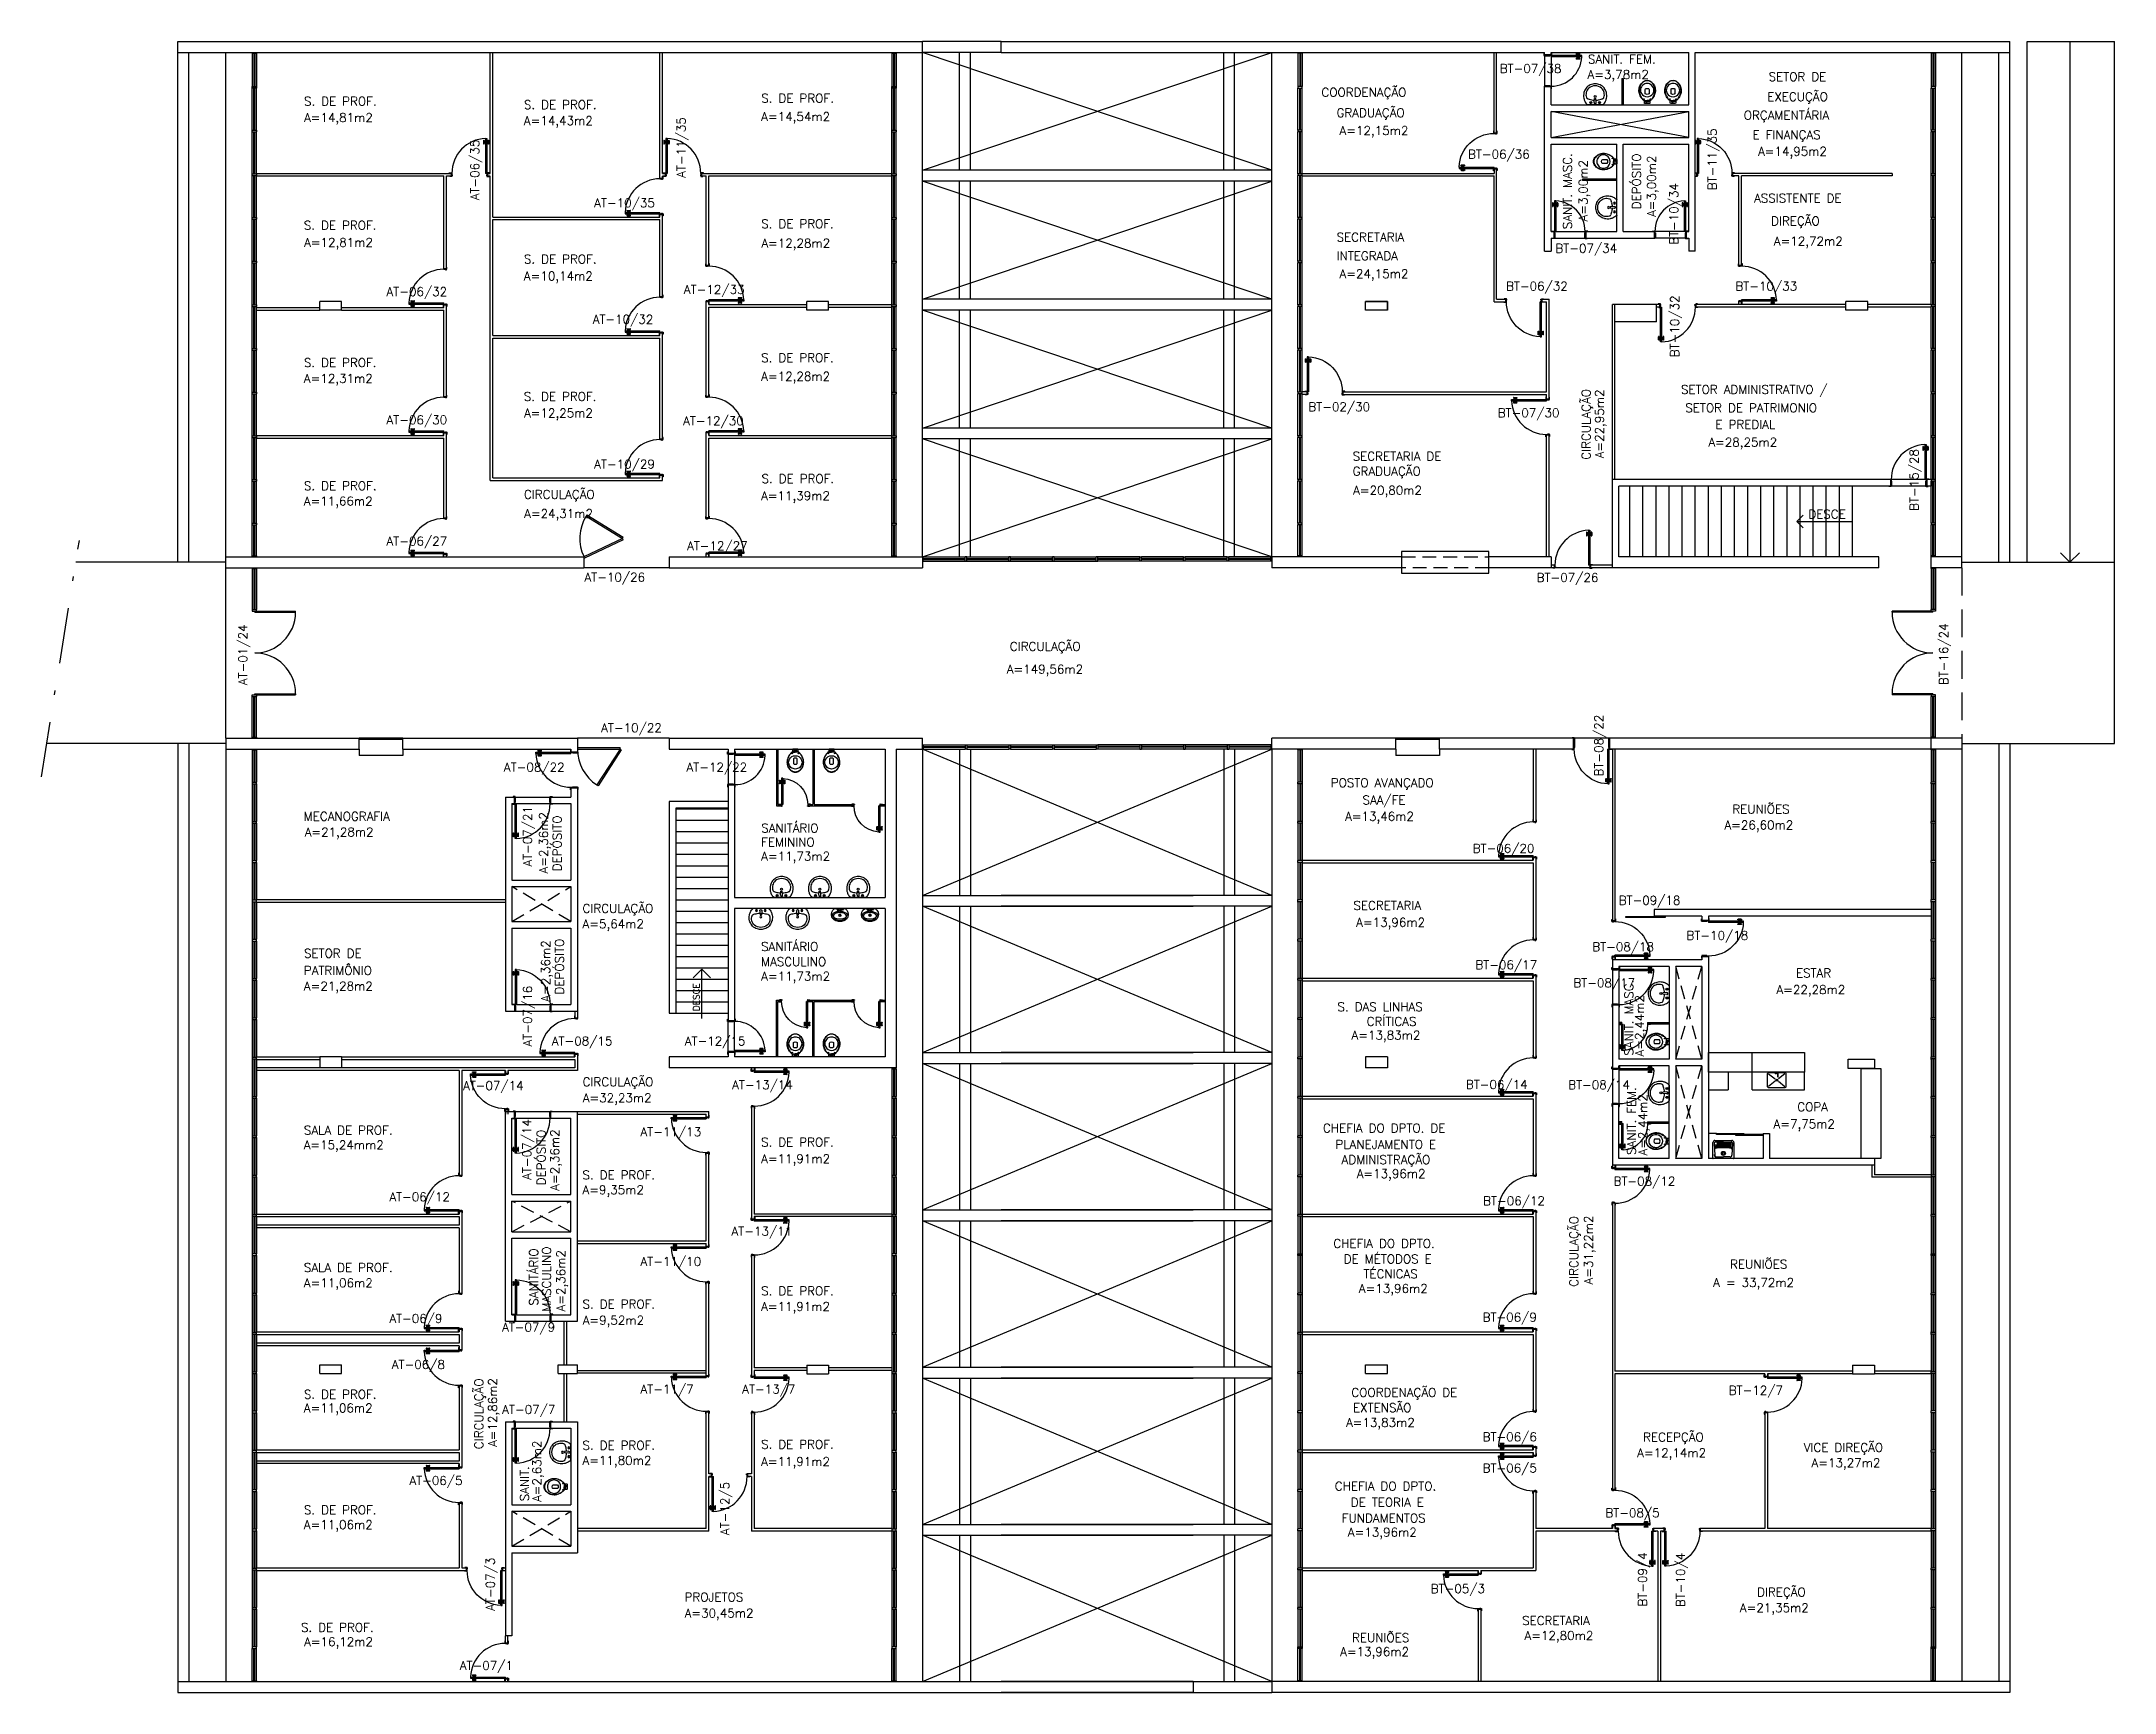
# Model space of a CAD drawing. Extents: x 199.5 to 246.9, y 176.5 to 214.3.
import ezdxf

# ---------------------------------------------------------------- set-up
doc = ezdxf.new("R2010")
doc.units = 0
doc.header["$LTSCALE"] = 0.1
doc.header["$MEASUREMENT"] = 0
for name, pattern in [('DASHDOT', [25.4, 12.7, -6.35, 0, -6.35]), ('HIDDEN', [9.525, 6.35, -3.175]), ('HIDDEN2', [4.7625, 3.175, -1.5875])]:
    doc.linetypes.add(name, pattern=pattern)
doc.layers.get('0').update_dxf_attribs({"linetype": 'CONTINUOUS'})
for name, color, linetype in [('01', 1, 'CONTINUOUS'), ('1', 1, 'CONTINUOUS'), ('3', 2, 'CONTINUOUS'), ('ALVENARIA', 2, 'CONTINUOUS'), ('AREA', 2, 'CONTINUOUS'), ('DIVISÓRIA', 2, 'CONTINUOUS'), ('ENDEREÇO', 2, 'CONTINUOUS'), ('JANELA', 1, 'CONTINUOUS'), ('MACANETA', 2, 'CONTINUOUS'), ('MARCO', 2, 'CONTINUOUS'), ('PC', 7, 'CONTINUOUS'), ('PISO', 1, 'CONTINUOUS'), ('PORTA', 2, 'CONTINUOUS'), ('PROJEÇÃO', 1, 'HIDDEN'), ('SOLEIRA', 1, 'CONTINUOUS'), ('TEXTO', 2, 'CONTINUOUS')]:
    doc.layers.add(name, color=color, linetype=linetype)
doc.styles.add('UNB-100', font='simplex.shx', dxfattribs={"height": 0.2})

msp = doc.modelspace()

# ---------------------------------------------------------------- texts
at = {"layer": 'ALVENARIA', "style": 'UNB-100'}
msp.add_text('DESCE', height=0.2, dxfattribs=at).set_placement((239.932, 203.348))
msp.add_text('DESCE', height=0.15, rotation=90, dxfattribs=at).set_placement((214.542, 192.068))
at = {"layer": 'AREA', "style": 'UNB-100'}
for s, p in [('A=3,78m2', (234.875, 213.414)), ('A=14,81m2', (205.482, 212.427)), ('A=14,43m2', (210.519, 212.357)), ('A=14,54m2', (215.954, 212.449)), ('A=12,15m2', (229.196, 212.13)), ('A=14,95m2', (238.78, 211.655)), ('A=12,81m2', (205.484, 209.569)), ('A=12,28m2', (215.955, 209.552)), ('A=12,72m2', (239.142, 209.599)), ('A=10,14m2', (210.519, 208.8)), ('A=24,15m2', (229.196, 208.852)), ('S. DE PROF.', (215.951, 206.928)), ('A=12,31m2', (205.48, 206.456)), ('A=12,28m2', (215.953, 206.503)), ('A=12,25m2', (210.521, 205.664)), ('A=28,25m2', (237.642, 204.995)), ('A=11,66m2', (205.477, 203.648)), ('A=11,39m2', (215.949, 203.77)), ('A=20,80m2', (229.507, 203.894)), ('A=24,31m2', (210.523, 203.36)), ('A=149,56m2', (221.575, 199.799)), ('A=13,46m2', (229.323, 196.429)), ('A=21,28m2', (205.498, 196.07)), ('A=26,60m2', (238.01, 196.231)), ('A=11,73m2', (215.954, 195.515)), ('A=13,96m2', (229.578, 194.003)), ('A=5,64m2', (211.861, 193.967)), ('A=11,73m2', (215.954, 192.768)), ('A=21,28m2', (205.481, 192.544)), ('A=22,28m2', (239.201, 192.462)), ('A=13,83m2', (229.471, 191.419)), ('A=32,23m2', (211.865, 189.983)), ('A=7,75m2', (239.135, 189.386)), ('A=15,24mm2', (205.475, 188.906)), ('A=11,91m2', (215.952, 188.591)), ('A=9,35m2', (211.861, 187.879)), ('A=13,96m2', (229.589, 188.248)), ('A=11,06m2', (205.479, 185.747)), ('A=13,96m2', (229.639, 185.619)), ('A = 33,72m2', (237.753, 185.757)), ('A=11,91m2', (215.95, 185.208)), ('A=9,52m2', (211.864, 184.893)), ('A=11,06m2', (205.477, 182.884)), ('A=13,83m2', (229.344, 182.552)), ('A=11,80m2', (211.86, 181.683)), ('A=11,91m2', (215.95, 181.657)), ('A=12,14m2', (236.013, 181.858)), ('A=13,27m2', (240.005, 181.628)), ('A=11,06m2', (205.479, 180.212)), ('A=13,96m2', (229.388, 180.039)), ('A=21,35m2', (238.365, 178.31)), ('A=30,45m2', (214.199, 178.189)), ('A=16,12m2', (205.484, 177.533)), ('A=12,80m2', (233.432, 177.673)), ('A=13,96m2', (229.21, 177.305))]:
    msp.add_text(s, height=0.2, dxfattribs=at).set_placement(p)
for s, p in [('A=3,00m2', (234.875, 210.149)), ('A=3,00m2', (236.443, 210.251)), ('A=22,95m2', (235.25, 204.725)), ('A=2,36m2', (211.069, 195.221)), ('A=2,36m2', (211.117, 192.285)), ('A=2,44m2', (236.167, 191.032)), ('A=2,44m2', (236.24, 188.763)), ('A=2,36m2', (211.325, 187.957)), ('A=31,22m2', (234.997, 185.811)), ('A=2,36m2', (211.464, 185.193)), ('A=12,86m2', (209.902, 182.091)), ('A=2,63m2', (210.916, 180.831))]:
    msp.add_text(s, height=0.2, rotation=90, dxfattribs=at).set_placement(p)
at = {"layer": 'ENDEREÇO', "style": 'UNB-100'}
for s, p in [('BT-07/38', (232.865, 213.551)), ('BT-06/36', (232.138, 211.587)), ('AT-10/35', (212.129, 210.473)), ('BT-07/34', (234.14, 209.433)), ('AT-06/32', (207.372, 208.442)), ('AT-12/33', (214.182, 208.492)), ('BT-06/32', (233.009, 208.568)), ('BT-10/33', (238.262, 208.568)), ('AT-10/32', (212.093, 207.808)), ('BT-02/30', (228.482, 205.806)), ('AT-06/30', (207.372, 205.505)), ('AT-12/30', (214.164, 205.485)), ('BT-07/30', (232.819, 205.668)), ('AT-10/29', (212.129, 204.495)), ('AT-06/27', (207.372, 202.732)), ('AT-12/27', (214.254, 202.622)), ('AT-10/26', (211.905, 201.904)), ('BT-07/26', (233.71, 201.896)), ('AT-10/22', (212.288, 198.455)), ('AT-08/22', (210.061, 197.553)), ('AT-12/22', (214.242, 197.553)), ('BT-06/20', (232.245, 195.696)), ('BT-09/18', (235.589, 194.507)), ('BT-10/18', (237.142, 193.704)), ('BT-06/17', (232.307, 193.031)), ('BT-08/18', (234.984, 193.444)), ('BT-08/17', (234.551, 192.618)), ('AT-08/15', (211.156, 191.285)), ('AT-12/15', (214.203, 191.285)), ('AT-07/14', (209.124, 190.264)), ('AT-13/14', (215.288, 190.284)), ('BT-06/14', (232.09, 190.291)), ('BT-08/14', (234.433, 190.285)), ('AT-11/13', (213.189, 189.208)), ('BT-08/12', (235.472, 188.077)), ('AT-06/12', (207.436, 187.716)), ('BT-06/12', (232.485, 187.627)), ('AT-13/11', (215.273, 186.931)), ('AT-11/10', (213.189, 186.239)), ('AT-06/9', (207.436, 184.932)), ('BT-06/9', (232.473, 184.962)), ('AT-07/9', (210.017, 184.734)), ('AT-06/8', (207.493, 183.879)), ('AT-11/7', (213.189, 183.317)), ('AT-13/7', (215.519, 183.317)), ('BT-12/7', (238.109, 183.288)), ('AT-07/7', (210.022, 182.849)), ('BT-06/6', (232.473, 182.222)), ('AT-06/5', (207.896, 181.222)), ('BT-06/5', (232.473, 181.509)), ('BT-08/5', (235.284, 180.483)), ('BT-05/3', (231.285, 178.748)), ('AT-07/1', (209.05, 176.989))]:
    msp.add_text(s, height=0.2, dxfattribs=at).set_placement(p)
for s, p in [('AT-11/35', (214.219, 211.147)), ('BT-11/35', (237.832, 210.863)), ('AT-06/35', (209.492, 210.632)), ('BT-10/34', (236.953, 209.614)), ('BT-10/32', (236.971, 207.04)), ('BT-15/28', (242.454, 203.523)), ('AT-01/24', (204.182, 199.533)), ('BT-16/24', (243.132, 199.533)), ('BT-08/22', (235.233, 197.442)), ('AT-07/21', (210.703, 195.377)), ('AT-07/16', (210.703, 191.261)), ('AT-07/14', (210.686, 188.206)), ('AT-12/5', (215.222, 180.075)), ('AT-07/3', (209.85, 178.34)), ('BT-09/4', (236.237, 178.436)), ('BT-10/4', (237.105, 178.425))]:
    msp.add_text(s, height=0.2, rotation=90, dxfattribs=at).set_placement(p)
at = {"layer": 'TEXTO', "style": 'UNB-100'}
for s, p in [('SANIT. FEM.', (234.885, 213.765)), ('COORDENAÇÃO', (228.782, 213.006)), ('SETOR DE', (239.023, 213.363)), ('S. DE PROF.', (205.482, 212.801)), ('S. DE PROF.', (210.519, 212.723)), ('S. DE PROF.', (215.954, 212.87)), ('GRADUAÇÃO', (229.128, 212.538)), ('ORÇAMENTÁRIA', (238.453, 212.481)), ('EXECUÇÃO', (238.99, 212.905)), ('E FINANÇAS', (238.655, 212.034)), ('ASSISTENTE DE', (238.688, 210.583)), ('DIREÇÃO', (239.079, 210.059)), ('S. DE PROF.', (205.479, 209.961)), ('S. DE PROF.', (215.953, 209.994)), ('SECRETARIA', (229.128, 209.689)), ('S. DE PROF.', (210.519, 209.188)), ('INTEGRADA', (229.128, 209.26)), ('S. DE PROF.', (205.48, 206.817)), ('S. DE PROF.', (210.516, 206.042)), ('SETOR ADMINISTRATIVO /', (237.016, 206.201)), ('SETOR DE PATRIMONIO', (237.115, 205.781)), ('E PREDIAL', (237.805, 205.4)), ('SECRETARIA DE', (229.497, 204.674)), ('S. DE PROF.', (205.481, 203.997)), ('S. DE PROF.', (215.96, 204.161)), ('GRADUAÇÃO', (229.497, 204.33)), ('CIRCULAÇÃO', (210.519, 203.799)), ('CIRCULAÇÃO', (221.646, 200.319)), ('POSTO AVANÇADO', (228.995, 197.199)), ('SAA/FE', (229.722, 196.803)), ('MECANOGRAFIA', (205.477, 196.43)), ('REUNIÕES', (238.191, 196.593)), ('SANITÁRIO', (215.953, 196.161)), ('FEMININO', (215.951, 195.838)), ('CIRCULAÇÃO', (211.861, 194.322)), ('SECRETARIA', (229.514, 194.389)), ('SANITÁRIO', (215.95, 193.447)), ('SETOR DE ', (205.482, 193.293)), ('MASCULINO', (215.948, 193.102)), ('PATRIMÔNIO', (205.478, 192.901)), ('ESTAR', (239.649, 192.843)), ('S. DAS LINHAS  ', (229.148, 192.068)), ('CRÍTICAS', (229.818, 191.735)), ('CIRCULAÇÃO', (211.863, 190.349)), ('COPA', (239.679, 189.776)), ('SALA DE PROF.', (205.479, 189.242)), ('CHEFIA DO DPTO. DE', (228.817, 189.293)), ('S. DE PROF.', (215.949, 188.97)), ('PLANEJAMENTO E', (229.101, 188.918)), ('ADMINISTRAÇÃO', (229.244, 188.569)), ('S. DE PROF.', (211.859, 188.219)), ('CHEFIA DO DPTO.', (229.054, 186.65)), ('SALA DE PROF.', (205.479, 186.098)), ('DE MÉTODOS E', (229.293, 186.295)), ('TÉCNICAS', (229.744, 185.953)), ('REUNIÕES', (238.14, 186.175)), ('S. DE PROF.', (215.951, 185.564)), ('S. DE PROF.', (211.861, 185.261)), ('S. DE PROF.', (205.48, 183.197)), ('COORDENAÇÃO DE', (229.467, 183.238)), ('EXTENSÃO', (229.506, 182.891)), ('RECEPÇÃO', (236.148, 182.218)), ('S. DE PROF.', (211.859, 182.029)), ('S. DE PROF.', (215.949, 182.051)), ('VICE DIREÇÃO', (239.827, 181.979)), ('CHEFIA DO DPTO.', (229.088, 181.095)), ('DE TEORIA E', (229.455, 180.725)), ('S. DE PROF.', (205.48, 180.551)), ('FUNDAMENTOS', (229.248, 180.363)), ('PROJETOS', (214.197, 178.555)), ('DIREÇÃO', (238.758, 178.669)), ('S. DE PROF.', (205.413, 177.861)), ('SECRETARIA', (233.378, 178.016)), ('REUNIÕES', (229.483, 177.625))]:
    msp.add_text(s, height=0.2, dxfattribs=at).set_placement(p)
for s, p in [('SANIT. MASC.', (234.515, 209.972)), ('DEPÓSITO', (236.097, 210.427)), ('CIRCULAÇÃO', (234.942, 204.693)), ('DEPÓSITO', (211.378, 195.271)), ('DEPÓSITO', (211.432, 192.45)), ('SANIT. MASC.', (235.924, 191.05)), ('SANIT. FEM.', (235.983, 188.777)), ('DEPÓSITO', (211.013, 188.081)), ('CIRCULAÇÃO', (234.661, 185.758)), ('SANITÁRIO', (210.842, 185.326)), ('MASCULINO', (211.138, 185.189)), ('CIRCULAÇÃO', (209.586, 182.041)), ('SANIT.', (210.632, 180.847))]:
    msp.add_text(s, height=0.2, rotation=90, dxfattribs=at).set_placement(p)

# ---------------------------------------------------------------- blocks, each defined once
blk = doc.blocks.new('A$C6A052544')
at = {"layer": 'PC', "color": 2}
for p, q in [((0.265, 0), (0.09, 0)), ((0.242, 0.053), (0.249, 0.147)), ((0.249, 0.147), (0.279, 0.147)), ((0.249, 0.147), (0.279, 0.147)), ((0.44, 0), (0.265, 0)), ((0.287, 0.053), (0.279, 0.147))]:
    blk.add_line(p, q, dxfattribs=at)
for centre in [(0.164, 0.049), (0.364, 0.049)]:
    blk.add_circle(centre, 0.0225, dxfattribs=at)
at = {"layer": 'PC', "color": 1}
for centre, radius in [((0.164, 0.049), 0.015), ((0.265, 0.19), 0.0225), ((0.364, 0.049), 0.015)]:
    blk.add_circle(centre, radius, dxfattribs=at)
at = {"layer": 'PC', "color": 2}
for centre, radius, start, end in [((0.264, 0.213), 0.267, 89.755, 114.448), ((0.266, 0.213), 0.267, 65.552, 90.245), ((0.308, 0.208), 0.309, 166.5171, 190.8389), ((0.327, 0.217), 0.329, 191.7639, 204.6142), ((0.283, 0.212), 0.283, 143.5759, 166.077), ((0.296, 0.207), 0.297, 205.4395, 223.1578), ((0.255, 0.233), 0.201, 166.6319, 198.9909), ((0.248, 0.233), 0.242, 112.9756, 142.6811), ((0.253, 0.233), 0.199, 132.5387, 166.3801), ((0.102, 0.178), 0.039, 194.4492, 220.5012), ((0.105, 0.182), 0.0439, 222.0627, 243.6798), ((0.089, 0.011), 0.0113, 216.6083, 274.9362), ((0.146, 0.259), 0.132, 242.7105, 252.8041), ((0.254, 0.523), 0.416, 249.3524, 256.1775), ((0.263, 0.217), 0.218, 89.5084, 131.6465), ((0.27, 0.578), 0.473, 255.9168, 263.3055), ((0.262, 0.483), 0.378, 262.7649, 267.5591), ((0.264, 0.049), 0.0225, 171.2026, 8.7974), ((0.267, 0.217), 0.218, 48.3535, 90.4916), ((0.267, 0.483), 0.378, 272.3442, 277.2351), ((0.259, 0.578), 0.473, 276.6945, 284.0832), ((0.275, 0.523), 0.416, 283.8225, 290.6476), ((0.282, 0.233), 0.242, 37.3189, 67.0244), ((0.276, 0.233), 0.199, 13.6199, 47.4613), ((0.383, 0.259), 0.132, 287.1959, 297.2895), ((0.441, 0.011), 0.0113, 265.0638, 323.3917), ((0.424, 0.182), 0.0439, 296.3202, 317.9373), ((0.233, 0.207), 0.297, 316.8422, 334.5605), ((0.427, 0.178), 0.039, 319.4988, 345.5508), ((0.274, 0.233), 0.201, 341.0091, 13.3681), ((0.246, 0.212), 0.283, 13.923, 36.4241), ((0.202, 0.217), 0.329, 335.3858, 348.2361), ((0.221, 0.208), 0.309, 349.1611, 13.4829)]:
    blk.add_arc(centre, radius, start, end, dxfattribs=at)
blk = doc.blocks.new('MACANETA')
at = {"layer": 'MACANETA', "color": 1}
for p, q in [((-0.077, 0.052), (-0.077, 0.12)), ((-0.059, 0.052), (-0.059, 0.12)), ((-0.059, 0.075), (-0.036, 0.075)), ((-0.059, 0.052), (-0.036, 0.052)), ((-0.036, 0.044), (-0.036, 0.084)), ((-0.036, 0.084), (-0.03, 0.084)), ((-0.036, 0.044), (-0.03, 0.044)), ((0.006, 0.084), (0, 0.084)), ((0.006, 0.044), (0, 0.044)), ((0.006, 0.044), (0.006, 0.084)), ((0.029, 0.075), (0.006, 0.075)), ((0.029, 0.052), (0.006, 0.052)), ((0.029, 0.052), (0.029, 0.12)), ((0.047, 0.052), (0.047, 0.12))]:
    blk.add_line(p, q, dxfattribs=at)
for centre, start, end in [((-0.068, 0.12), 90, 180), ((-0.068, 0.052), 180, 270), ((-0.068, 0.12), 0, 90), ((-0.068, 0.052), 270, 0), ((0.038, 0.12), 90, 180), ((0.038, 0.052), 180, 270), ((0.038, 0.12), 0, 90), ((0.038, 0.052), 270, 0)]:
    blk.add_arc(centre, 0.00874, start, end, dxfattribs=at)
blk = doc.blocks.new('DOOR80')
at = {"layer": 'PORTA'}
for p, q in [((0.015, -0.8), (0.015, 0)), ((0.015, 0), (0.045, 0)), ((0.045, -0.8), (0.045, 0)), ((0.045, -0.8), (0.015, -0.8))]:
    blk.add_line(p, q, dxfattribs=at)
at = {"layer": 'PORTA', "color": 1}
blk.add_arc((0.015, 0), 0.8, 272.1491, 0, dxfattribs=at)
at = {"layer": 'PORTA'}
blk.add_blockref('MACANETA', (0.045, -0.8), dxfattribs=at)
blk = doc.blocks.new('DOOR-80')
at = {"layer": 'PORTA'}
for p, q in [((-0.045, -0.8), (-0.045, 0)), ((-0.015, 0), (-0.045, 0)), ((-0.015, -0.8), (-0.015, 0)), ((-0.045, -0.8), (-0.015, -0.8))]:
    blk.add_line(p, q, dxfattribs=at)
at = {"layer": 'PORTA', "color": 1}
blk.add_arc((-0.015, 0), 0.8, 180, 267.8509, dxfattribs=at)
at = {"layer": 'PORTA'}
blk.add_blockref('MACANETA', (-0.015, -0.8), dxfattribs=at)
blk = doc.blocks.new('DOOR70')
at = {"layer": 'PORTA'}
for p, q in [((0.015, -0.7), (0.015, 0)), ((0.015, 0), (0.045, 0)), ((0.045, -0.7), (0.045, 0)), ((0.045, -0.7), (0.015, -0.7))]:
    blk.add_line(p, q, dxfattribs=at)
at = {"layer": 'PORTA', "color": 1}
blk.add_arc((0.015, 0), 0.7, 272.4563, 0, dxfattribs=at)
at = {"layer": 'PORTA'}
blk.add_blockref('MACANETA', (0.045, -0.7), dxfattribs=at)
blk = doc.blocks.new('DOOR60')
at = {"layer": 'PORTA'}
for p, q in [((0.015, -0.6), (0.015, 0)), ((0.015, 0), (0.045, 0)), ((0.045, -0.6), (0.045, 0)), ((0.045, -0.6), (0.015, -0.6))]:
    blk.add_line(p, q, dxfattribs=at)
at = {"layer": 'PORTA', "color": 1}
blk.add_arc((0.015, 0), 0.6, 272.866, 0, dxfattribs=at)
at = {"layer": 'PORTA'}
blk.add_blockref('MACANETA', (0.045, -0.6), dxfattribs=at)
blk = doc.blocks.new('DOOR-70')
at = {"layer": 'PORTA'}
for p, q in [((-0.045, -0.7), (-0.045, 0)), ((-0.015, 0), (-0.045, 0)), ((-0.015, -0.7), (-0.015, 0)), ((-0.045, -0.7), (-0.015, -0.7))]:
    blk.add_line(p, q, dxfattribs=at)
at = {"layer": 'PORTA', "color": 1}
blk.add_arc((-0.015, 0), 0.7, 180, 267.5437, dxfattribs=at)
at = {"layer": 'PORTA'}
blk.add_blockref('MACANETA', (-0.015, -0.7), dxfattribs=at)
blk = doc.blocks.new('A$C0C981897')
at = {"layer": 'PISO', "color": 2}
for q in [(0.141, 0.283), (1.255, 0.141), (0.141, 0)]:
    blk.add_line((0, 0.141), q, dxfattribs=at)
blk = doc.blocks.new('PIA')
at = {"layer": '1'}
for p, q in [((-0.25, 0.1), (-0.25, 0.18)), ((-0.25, -0.18), (-0.25, 0.1)), ((-0.23, 0.2), (-0.047, 0.2)), ((-0.22, 0.17), (-0.043, 0.033)), ((-0.048, 0.189), (-0.046, 0.208)), ((-0.046, 0.195), (-0.048, 0.189)), ((-0.048, 0.189), (-0.046, 0.183)), ((-0.041, 0.201), (-0.046, 0.195)), ((-0.046, 0.183), (-0.041, 0.177)), ((-0.033, 0.205), (-0.041, 0.201)), ((-0.041, 0.177), (-0.033, 0.173)), ((-0.023, 0.206), (-0.033, 0.205)), ((-0.033, 0.173), (-0.023, 0.172)), ((-0.013, 0.205), (-0.023, 0.206)), ((-0.023, 0.172), (-0.013, 0.173)), ((-0.006, 0.201), (-0.013, 0.205)), ((-0.013, 0.173), (-0.006, 0.177)), ((0, 0.195), (-0.006, 0.201)), ((-0.006, 0.177), (0, 0.183)), ((0.002, 0.189), (0, 0.208)), ((0.002, 0.189), (0, 0.195)), ((0, 0.183), (0.002, 0.189)), ((0.001, 0.2), (0.027, 0.2)), ((0.027, 0.1), (0.027, 0.208)), ((0.027, 0.089), (0.027, 0.1)), ((0.037, 0.1), (0.037, 0.208)), ((0.037, 0.2), (0.23, 0.2)), ((0.037, 0.089), (0.037, 0.1)), ((0.22, 0.17), (0.043, 0.033)), ((0.25, 0.1), (0.25, 0.18)), ((0.25, -0.18), (0.25, 0.1)), ((-0.23, -0.2), (0.23, -0.2)), ((-0.043, -0.033), (-0.22, -0.17)), ((0.043, -0.033), (0.22, -0.17))]:
    blk.add_line(p, q, dxfattribs=at)
for radius in [0.0266, 0.0163]:
    blk.add_circle((0, 0), radius, dxfattribs=at)
for centre, radius, start, end in [((-0.23, 0.18), 0.02, 90, 180), ((0.032, 0.089), 0.00738, 132.6559, 47.3441), ((0.032, 0.089), 0.005, 179.9935, 0.0065), ((0.23, 0.18), 0.02, 0, 90), ((-0.23, -0.18), 0.02, 180, 270), ((0.23, -0.18), 0.02, 270, 0)]:
    blk.add_arc(centre, radius, start, end, dxfattribs=at)
blk = doc.blocks.new('tanque_01')
for p, q in [((-0.255, 0), (0.255, 0)), ((-0.265, -0.405), (-0.265, -0.01)), ((-0.23, -0.384), (-0.224, -0.228)), ((-0.224, -0.228), (-0.218, -0.088)), ((0.215, -0.455), (-0.215, -0.455)), ((0, -0.415), (-0.2, -0.415)), ((0, -0.389), (-0.194, -0.389)), ((0, -0.363), (-0.193, -0.363)), ((0, -0.337), (-0.192, -0.337)), ((0, -0.311), (-0.191, -0.311)), ((0, -0.285), (-0.19, -0.285)), ((-0.168, -0.04), (0, -0.04)), ((0.168, -0.04), (0, -0.04)), ((0, -0.285), (0.19, -0.285)), ((0, -0.311), (0.191, -0.311)), ((0, -0.337), (0.118, -0.337)), ((0, -0.363), (0.119, -0.363)), ((0, -0.389), (0.12, -0.389)), ((0, -0.415), (0.16, -0.415)), ((0.15, -0.347), (0.15, -0.405)), ((0.16, -0.337), (0.208, -0.337)), ((0.16, -0.415), (0.2, -0.415)), ((0.224, -0.228), (0.218, -0.088)), ((0.23, -0.384), (0.224, -0.228)), ((0.265, -0.01), (0.265, -0.405))]:
    blk.add_line(p, q)
for radius in [0.05, 0.025]:
    blk.add_circle((0, -0.13), radius)
for centre, radius, start, end in [((-0.255, -0.01), 0.01, 90, 180), ((0.255, -0.01), 0.01, 0, 90), ((-0.215, -0.405), 0.05, 180, 270), ((-0.2, -0.385), 0.03, 177.7757, 270), ((-0.199, -0.229), 0.025, 177.7757, 260.8257), ((-0.168, -0.09), 0.05, 90, 177.7757), ((-0.194, -0.379), 0.01, 177.7757, 270), ((0, 1.002), 1.272, 260.8257, 279.1743), ((-0.193, -0.353), 0.01, 177.7757, 270), ((-0.192, -0.327), 0.01, 177.7757, 270), ((-0.191, -0.301), 0.01, 177.7757, 270), ((-0.19, -0.275), 0.01, 177.7757, 270), ((0.118, -0.327), 0.01, 270, 2.2243), ((0.119, -0.353), 0.01, 270, 2.2243), ((0.12, -0.379), 0.01, 270, 2.2243), ((0.16, -0.347), 0.01, 90, 180), ((0.16, -0.405), 0.01, 180, 270), ((0.168, -0.09), 0.05, 53.6197, 90), ((0.185, -0.027), 0.005, 90, 254.832), ((0.168, -0.09), 0.06, 53.6197, 74.832), ((0.19, -0.275), 0.01, 270, 2.2243), ((0.191, -0.301), 0.01, 270, 2.2243), ((0.201, -0.046), 0.005, 233.6197, 53.6197), ((0.2, -0.385), 0.03, 270, 2.2243), ((0.199, -0.229), 0.025, 279.1743, 2.2243), ((0.208, -0.327), 0.01, 270, 2.2243), ((0.218, -0.067), 0.005, 25.1435, 205.1435), ((0.168, -0.09), 0.05, 2.2243, 25.1435), ((0.215, -0.405), 0.05, 270, 0), ((0.168, -0.09), 0.06, 5.5996, 25.1435), ((0.233, -0.084), 0.005, 185.5996, 0)]:
    blk.add_arc(centre, radius, start, end)

# ---------------------------------------------------------------- linework, layer by layer
at = {"layer": '01'}
msp.add_line((237.83, 189.265), (237.644, 189.265), dxfattribs=at)
at = {"layer": '1'}
for p, q in [((245.924, 214.27), (245.924, 202.345)), ((237.194, 212.07), (234.044, 212.67)), ((234.044, 212.07), (237.194, 212.67)), ((245.924, 202.345), (245.708, 202.561)), ((245.924, 202.345), (246.14, 202.561)), ((238.644, 190.67), (238.644, 191.12)), ((238.094, 190.67), (238.094, 190.27)), ((238.644, 190.27), (238.644, 190.67)), ((239.844, 190.27), (239.844, 190.67)), ((237.644, 190.27), (238.094, 190.27)), ((238.644, 190.27), (239.844, 190.27))]:
    msp.add_line(p, q, dxfattribs=at)
for points in [[(236.31, 212.919, 0.139044), (236.315, 212.921, 0.064585), (236.369, 212.981, 0.117724), (236.424, 213.125, 0.055952), (236.423, 213.178, 0.107706), (236.39, 213.276, 0.08812), (236.328, 213.345, 0.163345), (236.241, 213.374), (236.241, 213.374, 0.163345), (236.154, 213.345, 0.08812), (236.092, 213.276, 0.107706), (236.059, 213.178, 0.055952), (236.059, 213.125, 0.117724), (236.113, 212.981, 0.064585), (236.167, 212.921, 0.139044), (236.172, 212.919)], [(236.902, 212.919, 0.139044), (236.907, 212.921, 0.064585), (236.961, 212.981, 0.117724), (237.015, 213.125, 0.055952), (237.015, 213.178, 0.107706), (236.981, 213.276, 0.08812), (236.92, 213.345, 0.163345), (236.833, 213.374), (236.833, 213.374, 0.163345), (236.745, 213.345, 0.08812), (236.684, 213.276, 0.107706), (236.651, 213.178, 0.055952), (236.65, 213.125, 0.117724), (236.704, 212.981, 0.064585), (236.759, 212.921, 0.139044), (236.763, 212.919)], [(236.198, 212.919, -0.380199), (236.205, 212.911), (236.205, 212.9, -0.087349), (236.204, 212.896, 0.172037), (236.204, 212.887, 0.102747), (236.205, 212.885, 0.167994), (236.21, 212.884), (236.241, 212.884)], [(236.285, 212.919, 0.380199), (236.277, 212.911), (236.277, 212.9, 0.087349), (236.278, 212.896, -0.172037), (236.278, 212.887, -0.102747), (236.277, 212.885, -0.167994), (236.273, 212.884), (236.241, 212.884)], [(236.789, 212.919, -0.380199), (236.797, 212.911), (236.797, 212.9, -0.087349), (236.796, 212.896, 0.172037), (236.796, 212.887, 0.102747), (236.797, 212.885, 0.167994), (236.801, 212.884), (236.833, 212.884)], [(236.876, 212.919, 0.380199), (236.869, 212.911), (236.869, 212.9, 0.087349), (236.87, 212.896, -0.172037), (236.87, 212.887, -0.102747), (236.868, 212.885, -0.167994), (236.864, 212.884), (236.833, 212.884)], [(235.474, 211.589, 0.139044), (235.472, 211.594, 0.064585), (235.412, 211.648, 0.117724), (235.268, 211.702, 0.055952), (235.215, 211.702, 0.107706), (235.117, 211.668, 0.08812), (235.048, 211.607, 0.163345), (235.019, 211.52), (235.019, 211.52, 0.163345), (235.048, 211.432, 0.08812), (235.117, 211.371, 0.107706), (235.215, 211.338, 0.055952), (235.268, 211.337, 0.117724), (235.412, 211.391, 0.064585), (235.472, 211.446, 0.139044), (235.474, 211.45)], [(235.474, 211.563, 0.380199), (235.482, 211.556), (235.493, 211.556, 0.087349), (235.497, 211.557, -0.172037), (235.506, 211.557, -0.102747), (235.508, 211.555, -0.167994), (235.509, 211.551), (235.509, 211.52)], [(235.474, 211.476, -0.380199), (235.482, 211.484), (235.493, 211.484, -0.087349), (235.497, 211.483, 0.172037), (235.506, 211.483, 0.102747), (235.508, 211.484, 0.167994), (235.509, 211.488), (235.509, 211.52)], [(216.804, 198, -0.139044), (216.808, 197.998, -0.064585), (216.863, 197.937, -0.117724), (216.917, 197.793, -0.055952), (216.916, 197.74, -0.107706), (216.883, 197.642, -0.08812), (216.822, 197.573, -0.163345), (216.734, 197.544), (216.734, 197.544, -0.163345), (216.647, 197.573, -0.08812), (216.586, 197.642, -0.107706), (216.552, 197.74, -0.055952), (216.552, 197.793, -0.117724), (216.606, 197.937, -0.064585), (216.66, 197.998, -0.139044), (216.665, 198)], [(216.691, 198, 0.380199), (216.698, 198.008), (216.698, 198.019, 0.087349), (216.697, 198.023, -0.172037), (216.697, 198.031, -0.102747), (216.699, 198.033, -0.167994), (216.703, 198.035), (216.734, 198.035)], [(216.778, 198, -0.380199), (216.77, 198.008), (216.77, 198.019, -0.087349), (216.771, 198.023, 0.172037), (216.771, 198.031, 0.102747), (216.77, 198.033, 0.167994), (216.766, 198.035), (216.734, 198.035)], [(217.634, 198, -0.139044), (217.638, 197.998, -0.064585), (217.693, 197.937, -0.117724), (217.747, 197.793, -0.055952), (217.746, 197.74, -0.107706), (217.713, 197.642, -0.08812), (217.652, 197.573, -0.163345), (217.564, 197.544), (217.564, 197.544, -0.163345), (217.477, 197.573, -0.08812), (217.416, 197.642, -0.107706), (217.382, 197.74, -0.055952), (217.382, 197.793, -0.117724), (217.436, 197.937, -0.064585), (217.49, 197.998, -0.139044), (217.495, 198)], [(217.521, 198, 0.380199), (217.528, 198.008), (217.528, 198.019, 0.087349), (217.527, 198.023, -0.172037), (217.527, 198.031, -0.102747), (217.529, 198.033, -0.167994), (217.533, 198.035), (217.564, 198.035)], [(217.608, 198, -0.380199), (217.6, 198.008), (217.6, 198.019, -0.087349), (217.601, 198.023, 0.172037), (217.601, 198.031, 0.102747), (217.6, 198.033, 0.167994), (217.596, 198.035), (217.564, 198.035)], [(216.804, 191.09, 0.139044), (216.808, 191.092, 0.064585), (216.863, 191.152, 0.117724), (216.917, 191.296, 0.055952), (216.916, 191.349, 0.107706), (216.883, 191.447, 0.08812), (216.822, 191.516, 0.163345), (216.734, 191.545), (216.734, 191.545, 0.163345), (216.647, 191.516, 0.08812), (216.586, 191.447, 0.107706), (216.552, 191.349, 0.055952), (216.552, 191.296, 0.117724), (216.606, 191.152, 0.064585), (216.66, 191.092, 0.139044), (216.665, 191.09)], [(217.634, 191.09, 0.139044), (217.638, 191.092, 0.064585), (217.693, 191.152, 0.117724), (217.747, 191.296, 0.055952), (217.746, 191.349, 0.107706), (217.713, 191.447, 0.08812), (217.652, 191.516, 0.163345), (217.564, 191.545), (217.564, 191.545, 0.163345), (217.477, 191.516, 0.08812), (217.416, 191.447, 0.107706), (217.382, 191.349, 0.055952), (217.382, 191.296, 0.117724), (217.436, 191.152, 0.064585), (217.49, 191.092, 0.139044), (217.495, 191.09)], [(236.674, 191.3, -0.139044), (236.672, 191.296, -0.064585), (236.612, 191.241, -0.117724), (236.468, 191.187, -0.055952), (236.415, 191.188, -0.107706), (236.317, 191.221, -0.08812), (236.248, 191.282, -0.163345), (236.219, 191.37), (236.219, 191.37, -0.163345), (236.248, 191.457, -0.08812), (236.317, 191.518, -0.107706), (236.415, 191.552, -0.055952), (236.468, 191.552, -0.117724), (236.612, 191.498, -0.064585), (236.672, 191.444, -0.139044), (236.674, 191.439)], [(236.674, 191.413, 0.380199), (236.682, 191.406), (236.693, 191.406, 0.087349), (236.697, 191.407, -0.172037), (236.706, 191.407, -0.102747), (236.708, 191.405, -0.167994), (236.709, 191.401), (236.709, 191.37)], [(236.674, 191.326, -0.380199), (236.682, 191.334), (236.693, 191.334, -0.087349), (236.697, 191.333, 0.172037), (236.706, 191.333, 0.102747), (236.708, 191.334, 0.167994), (236.709, 191.338), (236.709, 191.37)], [(216.691, 191.09, -0.380199), (216.698, 191.082), (216.698, 191.071, -0.087349), (216.697, 191.067, 0.172037), (216.697, 191.058, 0.102747), (216.699, 191.056, 0.167994), (216.703, 191.055), (216.734, 191.055)], [(216.778, 191.09, 0.380199), (216.77, 191.082), (216.77, 191.071, 0.087349), (216.771, 191.067, -0.172037), (216.771, 191.058, -0.102747), (216.77, 191.056, -0.167994), (216.766, 191.055), (216.734, 191.055)], [(217.521, 191.09, -0.380199), (217.528, 191.082), (217.528, 191.071, -0.087349), (217.527, 191.067, 0.172037), (217.527, 191.058, 0.102747), (217.529, 191.056, 0.167994), (217.533, 191.055), (217.564, 191.055)], [(217.608, 191.09, 0.380199), (217.6, 191.082), (217.6, 191.071, 0.087349), (217.601, 191.067, -0.172037), (217.601, 191.058, -0.102747), (217.6, 191.056, -0.167994), (217.596, 191.055), (217.564, 191.055)], [(236.674, 189.025, -0.139044), (236.672, 189.021, -0.064585), (236.612, 188.966, -0.117724), (236.468, 188.912, -0.055952), (236.415, 188.913, -0.107706), (236.317, 188.946, -0.08812), (236.248, 189.007, -0.163345), (236.219, 189.095), (236.219, 189.095, -0.163345), (236.248, 189.182, -0.08812), (236.317, 189.243, -0.107706), (236.415, 189.277, -0.055952), (236.468, 189.277, -0.117724), (236.612, 189.223, -0.064585), (236.672, 189.169, -0.139044), (236.674, 189.164)], [(236.674, 189.138, 0.380199), (236.682, 189.131), (236.693, 189.131, 0.087349), (236.697, 189.132, -0.172037), (236.706, 189.132, -0.102747), (236.708, 189.13, -0.167994), (236.709, 189.126), (236.709, 189.095)], [(236.674, 189.051, -0.380199), (236.682, 189.059), (236.693, 189.059, -0.087349), (236.697, 189.058, 0.172037), (236.706, 189.058, 0.102747), (236.708, 189.059, 0.167994), (236.709, 189.063), (236.709, 189.095)], [(211.442, 181.251, 0.139044), (211.44, 181.256, 0.064585), (211.38, 181.31, 0.117724), (211.236, 181.364, 0.055952), (211.183, 181.364, 0.107706), (211.085, 181.33, 0.08812), (211.016, 181.269, 0.163345), (210.987, 181.182), (210.987, 181.182, 0.163345), (211.016, 181.094, 0.08812), (211.085, 181.033, 0.107706), (211.183, 181, 0.055952), (211.236, 180.999, 0.117724), (211.38, 181.053, 0.064585), (211.44, 181.108, 0.139044), (211.442, 181.112)], [(211.442, 181.225, 0.380199), (211.45, 181.218), (211.461, 181.218, 0.087349), (211.465, 181.219, -0.172037), (211.474, 181.219, -0.102747), (211.476, 181.217, -0.167994), (211.477, 181.213), (211.477, 181.182)], [(211.442, 181.138, -0.380199), (211.45, 181.146), (211.461, 181.146, -0.087349), (211.465, 181.145, 0.172037), (211.474, 181.145, 0.102747), (211.476, 181.146, 0.167994), (211.477, 181.15), (211.477, 181.182)]]:
    msp.add_lwpolyline(points, format="xyb", dxfattribs=at)
for points in [[(236.211, 213.191, -0.183333), (236.271, 213.191, -0.302776), (236.286, 213.169), (236.286, 213.073, -0.370787), (236.197, 213.073), (236.197, 213.169, -0.302776)], [(236.803, 213.191, -0.183333), (236.863, 213.191, -0.302776), (236.877, 213.169), (236.877, 213.073, -0.370787), (236.788, 213.073), (236.788, 213.169, -0.302776)], [(235.202, 211.49, -0.183333), (235.202, 211.55, -0.302776), (235.224, 211.564), (235.32, 211.564, -0.370787), (235.32, 211.475), (235.224, 211.475, -0.302776)], [(216.704, 197.727, 0.183333), (216.764, 197.727, 0.302776), (216.779, 197.75), (216.779, 197.846, 0.370787), (216.69, 197.846), (216.69, 197.75, 0.302776)], [(217.534, 197.727, 0.183333), (217.594, 197.727, 0.302776), (217.609, 197.75), (217.609, 197.846, 0.370787), (217.52, 197.846), (217.52, 197.75, 0.302776)], [(216.704, 191.362, -0.183333), (216.764, 191.362, -0.302776), (216.779, 191.34), (216.779, 191.244, -0.370787), (216.69, 191.244), (216.69, 191.34, -0.302776)], [(217.534, 191.362, -0.183333), (217.594, 191.362, -0.302776), (217.609, 191.34), (217.609, 191.244, -0.370787), (217.52, 191.244), (217.52, 191.34, -0.302776)], [(236.402, 191.4, 0.183333), (236.402, 191.34, 0.302776), (236.424, 191.325), (236.52, 191.325, 0.370787), (236.52, 191.414), (236.424, 191.414, 0.302776)], [(236.402, 189.125, 0.183333), (236.402, 189.065, 0.302776), (236.424, 189.05), (236.52, 189.05, 0.370787), (236.52, 189.139), (236.424, 189.139, 0.302776)], [(211.17, 181.152, -0.183333), (211.17, 181.212, -0.302776), (211.192, 181.226), (211.288, 181.226, -0.370787), (211.288, 181.137), (211.192, 181.137, -0.302776)]]:
    msp.add_lwpolyline(points, format="xyb", close=True, dxfattribs=at)
for points in [[(236.277, 212.895), (236.241, 212.895), (236.206, 212.895)], [(236.868, 212.895), (236.833, 212.895), (236.797, 212.895)], [(235.498, 211.555), (235.498, 211.52), (235.498, 211.484)], [(216.77, 198.023), (216.734, 198.023), (216.699, 198.023)], [(217.6, 198.023), (217.564, 198.023), (217.529, 198.023)], [(216.77, 191.066), (216.734, 191.066), (216.699, 191.066)], [(217.6, 191.066), (217.564, 191.066), (217.529, 191.066)], [(236.698, 189.059), (236.698, 189.095), (236.698, 189.13)], [(211.466, 181.217), (211.466, 181.182), (211.466, 181.146)]]:
    msp.add_lwpolyline(points, dxfattribs=at)
for points in [[(230.618, 202.595), (230.618, 202.095), (232.618, 202.095), (232.618, 202.595)], [(235.755, 194.235), (236.655, 194.235), (236.655, 194.215), (235.755, 194.215)], [(237.644, 190.67), (237.644, 191.12), (239.844, 191.12), (239.844, 190.67)], [(241.594, 188.695), (241.144, 188.695), (241.144, 190.76), (241.594, 190.76)]]:
    msp.add_lwpolyline(points, close=True, dxfattribs=at)
at = {"layer": '3'}
for points in [[(236.159, 212.922, -0.059368), (236.109, 212.979, -0.082654), (236.063, 213.079, -0.104255), (236.055, 213.179, -0.107708), (236.089, 213.279, -0.088187), (236.151, 213.349, -0.163426), (236.241, 213.379, -0.163426), (236.331, 213.349, -0.088187), (236.394, 213.279, -0.107708), (236.428, 213.179, -0.104255), (236.419, 213.079, -0.082654), (236.373, 212.979, -0.059368), (236.323, 212.922, -0.207706), (236.316, 212.919), (236.31, 212.919), (236.304, 212.919), (236.304, 212.861, -0.402093), (236.293, 212.849), (236.241, 212.849), (236.19, 212.849, -0.402093), (236.179, 212.861), (236.179, 212.919), (236.172, 212.919), (236.167, 212.919, -0.207706)], [(236.241, 213.001, 0.268395), (236.375, 213.079, 0.179674), (236.392, 213.179, 0.170707), (236.341, 213.269, 0.179561), (236.241, 213.306, 0.179561), (236.141, 213.269, 0.170707), (236.09, 213.179, 0.179674), (236.108, 213.079, 0.268395)], [(236.751, 212.922, -0.059368), (236.701, 212.979, -0.082654), (236.655, 213.079, -0.104255), (236.646, 213.179, -0.107708), (236.68, 213.279, -0.088187), (236.743, 213.349, -0.163426), (236.833, 213.379, -0.163426), (236.923, 213.349, -0.088187), (236.985, 213.279, -0.107708), (237.019, 213.179, -0.104255), (237.011, 213.079, -0.082654), (236.965, 212.979, -0.059368), (236.915, 212.922, -0.207706), (236.907, 212.919), (236.902, 212.919), (236.895, 212.919), (236.895, 212.861, -0.402093), (236.884, 212.849), (236.833, 212.849), (236.781, 212.849, -0.402093), (236.77, 212.861), (236.77, 212.919), (236.763, 212.919), (236.758, 212.919, -0.207706)], [(236.833, 213.001, 0.268395), (236.966, 213.079, 0.179674), (236.984, 213.179, 0.170707), (236.933, 213.269, 0.179561), (236.833, 213.306, 0.179561), (236.733, 213.269, 0.170707), (236.682, 213.179, 0.179674), (236.699, 213.079, 0.268395)], [(235.471, 211.438, -0.059368), (235.414, 211.388, -0.082654), (235.314, 211.342, -0.104255), (235.214, 211.333, -0.107708), (235.114, 211.367, -0.088187), (235.044, 211.43, -0.163426), (235.014, 211.52, -0.163426), (235.044, 211.61, -0.088187), (235.114, 211.672, -0.107708), (235.214, 211.706, -0.104255), (235.314, 211.698, -0.082654), (235.414, 211.652, -0.059368), (235.471, 211.602, -0.207706), (235.474, 211.594), (235.474, 211.589), (235.474, 211.582), (235.532, 211.582, -0.402093), (235.544, 211.571), (235.544, 211.52), (235.544, 211.468, -0.402093), (235.532, 211.457), (235.474, 211.457), (235.474, 211.45), (235.474, 211.445, -0.207706)], [(235.392, 211.52, 0.268395), (235.314, 211.653, 0.179674), (235.214, 211.671, 0.170707), (235.124, 211.62, 0.179561), (235.087, 211.52, 0.179561), (235.124, 211.42, 0.170707), (235.214, 211.369, 0.179674), (235.314, 211.386, 0.268395)], [(216.652, 197.997, 0.059368), (216.602, 197.94, 0.082654), (216.556, 197.84, 0.104255), (216.548, 197.74, 0.107708), (216.582, 197.64, 0.088187), (216.644, 197.57, 0.163426), (216.734, 197.54, 0.163426), (216.824, 197.57, 0.088187), (216.887, 197.64, 0.107708), (216.921, 197.74, 0.104255), (216.912, 197.84, 0.082654), (216.866, 197.94, 0.059368), (216.816, 197.997, 0.207706), (216.809, 198), (216.804, 198), (216.797, 198), (216.797, 198.058, 0.402093), (216.786, 198.07), (216.734, 198.07), (216.683, 198.07, 0.402093), (216.672, 198.058), (216.672, 198), (216.665, 198), (216.66, 198, 0.207706)], [(217.482, 197.997, 0.059368), (217.432, 197.94, 0.082654), (217.386, 197.84, 0.104255), (217.378, 197.74, 0.107708), (217.412, 197.64, 0.088187), (217.474, 197.57, 0.163426), (217.564, 197.54, 0.163426), (217.654, 197.57, 0.088187), (217.717, 197.64, 0.107708), (217.751, 197.74, 0.104255), (217.742, 197.84, 0.082654), (217.696, 197.94, 0.059368), (217.646, 197.997, 0.207706), (217.639, 198), (217.634, 198), (217.627, 198), (217.627, 198.058, 0.402093), (217.616, 198.07), (217.564, 198.07), (217.513, 198.07, 0.402093), (217.502, 198.058), (217.502, 198), (217.495, 198), (217.49, 198, 0.207706)], [(216.734, 197.918, -0.268395), (216.868, 197.84, -0.179674), (216.885, 197.74, -0.170707), (216.834, 197.649, -0.179561), (216.734, 197.612, -0.179561), (216.634, 197.649, -0.170707), (216.583, 197.74, -0.179674), (216.601, 197.84, -0.268395)], [(217.564, 197.918, -0.268395), (217.698, 197.84, -0.179674), (217.715, 197.74, -0.170707), (217.664, 197.649, -0.179561), (217.564, 197.612, -0.179561), (217.464, 197.649, -0.170707), (217.413, 197.74, -0.179674), (217.431, 197.84, -0.268395)], [(216.652, 191.093, -0.059368), (216.602, 191.15, -0.082654), (216.556, 191.25, -0.104255), (216.548, 191.35, -0.107708), (216.582, 191.45, -0.088187), (216.644, 191.52, -0.163426), (216.734, 191.55, -0.163426), (216.824, 191.52, -0.088187), (216.887, 191.45, -0.107708), (216.921, 191.35, -0.104255), (216.912, 191.25, -0.082654), (216.866, 191.15, -0.059368), (216.816, 191.093, -0.207706), (216.809, 191.09), (216.804, 191.09), (216.797, 191.09), (216.797, 191.032, -0.402093), (216.786, 191.02), (216.734, 191.02), (216.683, 191.02, -0.402093), (216.672, 191.032), (216.672, 191.09), (216.665, 191.09), (216.66, 191.09, -0.207706)], [(216.734, 191.172, 0.268395), (216.868, 191.25, 0.179674), (216.885, 191.35, 0.170707), (216.834, 191.44, 0.179561), (216.734, 191.477, 0.179561), (216.634, 191.44, 0.170707), (216.583, 191.35, 0.179674), (216.601, 191.25, 0.268395)], [(217.482, 191.093, -0.059368), (217.432, 191.15, -0.082654), (217.386, 191.25, -0.104255), (217.378, 191.35, -0.107708), (217.412, 191.45, -0.088187), (217.474, 191.52, -0.163426), (217.564, 191.55, -0.163426), (217.654, 191.52, -0.088187), (217.717, 191.45, -0.107708), (217.751, 191.35, -0.104255), (217.742, 191.25, -0.082654), (217.696, 191.15, -0.059368), (217.646, 191.093, -0.207706), (217.639, 191.09), (217.634, 191.09), (217.627, 191.09), (217.627, 191.032, -0.402093), (217.616, 191.02), (217.564, 191.02), (217.513, 191.02, -0.402093), (217.502, 191.032), (217.502, 191.09), (217.495, 191.09), (217.49, 191.09, -0.207706)], [(217.564, 191.172, 0.268395), (217.698, 191.25, 0.179674), (217.715, 191.35, 0.170707), (217.664, 191.44, 0.179561), (217.564, 191.477, 0.179561), (217.464, 191.44, 0.170707), (217.413, 191.35, 0.179674), (217.431, 191.25, 0.268395)], [(236.671, 191.452, 0.059368), (236.614, 191.502, 0.082654), (236.514, 191.548, 0.104255), (236.414, 191.556, 0.107708), (236.314, 191.522, 0.088187), (236.244, 191.46, 0.163426), (236.214, 191.37, 0.163426), (236.244, 191.28, 0.088187), (236.314, 191.217, 0.107708), (236.414, 191.183, 0.104255), (236.514, 191.192, 0.082654), (236.614, 191.238, 0.059368), (236.671, 191.288, 0.207706), (236.674, 191.295), (236.674, 191.3), (236.674, 191.307), (236.732, 191.307, 0.402093), (236.744, 191.318), (236.744, 191.37), (236.744, 191.421, 0.402093), (236.732, 191.432), (236.674, 191.432), (236.674, 191.439), (236.674, 191.444, 0.207706)], [(236.592, 191.37, -0.268395), (236.514, 191.236, -0.179674), (236.414, 191.219, -0.170707), (236.324, 191.27, -0.179561), (236.287, 191.37, -0.179561), (236.324, 191.47, -0.170707), (236.414, 191.521, -0.179674), (236.514, 191.503, -0.268395)], [(236.671, 189.177, 0.059368), (236.614, 189.227, 0.082654), (236.514, 189.273, 0.104255), (236.414, 189.281, 0.107708), (236.314, 189.247, 0.088187), (236.244, 189.185, 0.163426), (236.214, 189.095, 0.163426), (236.244, 189.005, 0.088187), (236.314, 188.942, 0.107708), (236.414, 188.908, 0.104255), (236.514, 188.917, 0.082654), (236.614, 188.963, 0.059368), (236.671, 189.013, 0.207706), (236.674, 189.02), (236.674, 189.025), (236.674, 189.032), (236.732, 189.032, 0.402093), (236.744, 189.043), (236.744, 189.095), (236.744, 189.146, 0.402093), (236.732, 189.157), (236.674, 189.157), (236.674, 189.164), (236.674, 189.169, 0.207706)], [(236.592, 189.095, -0.268395), (236.514, 188.961, -0.179674), (236.414, 188.944, -0.170707), (236.324, 188.995, -0.179561), (236.287, 189.095, -0.179561), (236.324, 189.195, -0.170707), (236.414, 189.246, -0.179674), (236.514, 189.228, -0.268395)], [(211.439, 181.1, -0.059368), (211.382, 181.05, -0.082654), (211.282, 181.004, -0.104255), (211.182, 180.995, -0.107708), (211.082, 181.029, -0.088187), (211.012, 181.092, -0.163426), (210.982, 181.182, -0.163426), (211.012, 181.272, -0.088187), (211.082, 181.334, -0.107708), (211.182, 181.368, -0.104255), (211.282, 181.36, -0.082654), (211.382, 181.314, -0.059368), (211.439, 181.264, -0.207706), (211.442, 181.256), (211.442, 181.251), (211.442, 181.244), (211.5, 181.244, -0.402093), (211.512, 181.233), (211.512, 181.182), (211.512, 181.13, -0.402093), (211.5, 181.119), (211.442, 181.119), (211.442, 181.112), (211.442, 181.107, -0.207706)], [(211.36, 181.182, 0.268395), (211.282, 181.315, 0.179674), (211.182, 181.333, 0.170707), (211.092, 181.282, 0.179561), (211.055, 181.182, 0.179561), (211.092, 181.082, 0.170707), (211.182, 181.031, 0.179674), (211.282, 181.048, 0.268395)]]:
    msp.add_lwpolyline(points, format="xyb", close=True, dxfattribs=at)
for points in [[(236.179, 212.919), (236.241, 212.919)], [(236.304, 212.919), (236.241, 212.919)], [(236.77, 212.919), (236.833, 212.919)], [(236.895, 212.919), (236.833, 212.919)], [(235.474, 211.582), (235.474, 211.52)], [(235.474, 211.457), (235.474, 211.52)], [(216.672, 198), (216.734, 198)], [(216.797, 198), (216.734, 198)], [(217.502, 198), (217.564, 198)], [(217.627, 198), (217.564, 198)], [(236.674, 191.432), (236.674, 191.37)], [(236.674, 191.307), (236.674, 191.37)], [(216.672, 191.09), (216.734, 191.09)], [(216.797, 191.09), (216.734, 191.09)], [(217.502, 191.09), (217.564, 191.09)], [(217.627, 191.09), (217.564, 191.09)], [(236.674, 189.157), (236.674, 189.095)], [(236.674, 189.032), (236.674, 189.095)], [(211.442, 181.244), (211.442, 181.182)], [(211.442, 181.119), (211.442, 181.182)]]:
    msp.add_lwpolyline(points, dxfattribs=at)
for centre in [(236.168, 212.949), (236.314, 212.949), (236.76, 212.949), (236.906, 212.949), (235.444, 211.593), (235.444, 211.447), (216.661, 197.97), (216.807, 197.97), (217.491, 197.97), (217.637, 197.97), (236.644, 191.443), (216.661, 191.12), (216.807, 191.12), (217.491, 191.12), (217.637, 191.12), (236.644, 191.297), (236.644, 189.168), (236.644, 189.022), (211.412, 181.255), (211.412, 181.109)]:
    msp.add_circle(centre, 0.0075, dxfattribs=at)
at = {"layer": 'ALVENARIA'}
for p, q in [((202.594, 214.27), (219.644, 214.27)), ((202.594, 214.02), (202.594, 214.27)), ((219.644, 214.02), (219.644, 214.27)), ((221.444, 214.27), (244.544, 214.27)), ((221.444, 214.02), (221.444, 214.27)), ((244.544, 214.02), (244.544, 214.27)), ((202.594, 214.02), (219.644, 214.02)), ((221.444, 214.02), (233.894, 214.02)), ((233.894, 213.96), (233.894, 214.02)), ((234.044, 213.96), (233.894, 213.96)), ((234.044, 214.02), (237.194, 214.02)), ((234.044, 213.96), (234.044, 214.02)), ((237.194, 212.82), (237.194, 214.02)), ((237.344, 214.02), (244.544, 214.02)), ((237.344, 209.47), (237.344, 214.02)), ((234.044, 213.23), (233.894, 213.23)), ((233.894, 209.47), (233.894, 213.23)), ((234.044, 212.82), (234.044, 213.23)), ((234.044, 212.82), (237.194, 212.82)), ((234.044, 212.67), (237.194, 212.67)), ((234.044, 212.07), (234.044, 212.67)), ((237.194, 212.07), (237.194, 212.67)), ((234.044, 212.07), (237.194, 212.07)), ((234.044, 209.92), (234.044, 211.92)), ((234.044, 211.92), (235.544, 211.92)), ((235.544, 209.92), (235.544, 211.92)), ((235.694, 211.92), (237.194, 211.92)), ((235.694, 209.92), (235.694, 211.92)), ((237.194, 209.92), (237.194, 211.92)), ((234.044, 209.92), (234.104, 209.92)), ((234.104, 209.92), (234.104, 209.77)), ((234.834, 209.92), (235.544, 209.92)), ((234.834, 209.92), (234.834, 209.77)), ((235.694, 209.92), (236.404, 209.92)), ((236.404, 209.92), (236.404, 209.77)), ((237.134, 209.92), (237.194, 209.92)), ((237.134, 209.92), (237.134, 209.77)), ((233.894, 209.47), (234.044, 209.47)), ((234.044, 209.77), (234.104, 209.77)), ((234.044, 209.77), (234.044, 209.47)), ((234.834, 209.77), (236.404, 209.77)), ((237.134, 209.77), (237.194, 209.77)), ((237.194, 209.77), (237.194, 209.47)), ((237.344, 209.47), (237.194, 209.47)), ((216.994, 208.12), (216.994, 208.32)), ((217.494, 208.32), (216.994, 208.32)), ((217.494, 208.12), (216.994, 208.12)), ((217.494, 208.12), (217.494, 208.32)), ((230.294, 208.32), (229.794, 208.32)), ((229.794, 208.12), (229.794, 208.32)), ((230.294, 208.12), (229.794, 208.12)), ((230.294, 208.12), (230.294, 208.32)), ((241.294, 208.32), (240.794, 208.32)), ((240.794, 208.12), (240.794, 208.32)), ((241.294, 208.12), (240.794, 208.12)), ((241.294, 208.12), (241.294, 208.32)), ((241.814, 204.24), (235.444, 204.24)), ((235.444, 202.22), (235.444, 204.24)), ((241.814, 204.24), (241.814, 204.09)), ((242.644, 204.24), (242.644, 204.09)), ((242.744, 204.24), (242.644, 204.24)), ((242.744, 204.24), (242.744, 204.09)), ((241.814, 204.09), (235.594, 204.09)), ((235.594, 202.47), (235.594, 204.09)), ((242.744, 204.09), (242.644, 204.09)), ((203.694, 202.47), (211.894, 202.47)), ((203.694, 202.22), (203.694, 202.47)), ((211.894, 202.47), (211.894, 202.22)), ((213.844, 202.47), (219.644, 202.47)), ((213.844, 202.47), (213.844, 202.22)), ((219.644, 202.47), (219.644, 202.22)), ((227.644, 202.47), (227.644, 202.22)), ((230.618, 202.47), (227.644, 202.47)), ((234.044, 202.47), (232.618, 202.47)), ((234.044, 202.47), (234.044, 202.22)), ((241.544, 202.47), (235.594, 202.47)), ((241.544, 202.22), (241.544, 202.47)), ((242.744, 202.22), (242.744, 202.49)), ((243.444, 202.47), (242.744, 202.47)), ((243.444, 202.22), (243.444, 202.47)), ((203.694, 202.22), (211.894, 202.22)), ((213.844, 202.22), (219.644, 202.22)), ((230.618, 202.22), (227.644, 202.22)), ((234.044, 202.22), (232.618, 202.22)), ((241.544, 202.22), (235.444, 202.22)), ((243.444, 202.22), (242.744, 202.22)), ((203.694, 198.32), (211.744, 198.32)), ((203.694, 198.32), (203.694, 198.07)), ((203.694, 198.07), (206.744, 198.07)), ((206.744, 198.07), (206.744, 198.32)), ((207.744, 198.07), (207.744, 198.32)), ((207.744, 198.07), (211.594, 198.07)), ((211.594, 198.07), (211.594, 198.01)), ((211.594, 198.01), (211.744, 198.01)), ((211.744, 198.32), (211.744, 198.01)), ((213.844, 198.32), (219.644, 198.32)), ((213.844, 198.32), (213.844, 198.07)), ((213.844, 198.07), (215.194, 198.07)), ((215.194, 198.07), (215.194, 197.97)), ((215.344, 197.97), (215.194, 197.97)), ((215.344, 198.07), (218.794, 198.07)), ((215.344, 198.07), (215.344, 197.97)), ((218.794, 198.07), (218.794, 194.67)), ((219.044, 198.07), (219.044, 190.77)), ((219.044, 198.07), (219.644, 198.07)), ((219.644, 198.07), (219.644, 198.32)), ((234.558, 198.32), (227.644, 198.32)), ((227.644, 198.07), (227.644, 198.32)), ((230.489, 198.07), (227.644, 198.07)), ((230.489, 198.07), (230.489, 198.32)), ((231.489, 198.07), (231.489, 198.32)), ((234.558, 198.07), (231.489, 198.07)), ((234.558, 198.07), (234.558, 198.32)), ((242.744, 198.32), (235.388, 198.32)), ((235.388, 198.07), (235.388, 198.32)), ((242.744, 198.07), (235.388, 198.07)), ((242.744, 198.07), (242.744, 198.32)), ((243.444, 198.32), (242.744, 198.32)), ((243.444, 198.07), (242.744, 198.07)), ((243.444, 198.32), (243.444, 198.07)), ((211.594, 197.18), (211.594, 196.97)), ((211.594, 197.18), (211.744, 197.18)), ((211.744, 197.18), (211.744, 192.07)), ((215.194, 197.24), (215.194, 191.85)), ((215.344, 197.24), (215.194, 197.24)), ((215.344, 197.24), (215.344, 194.67)), ((210.094, 196.97), (210.094, 192.07)), ((210.094, 196.97), (210.304, 196.97)), ((210.244, 196.82), (210.304, 196.82)), ((210.244, 196.82), (210.244, 195.07)), ((210.304, 196.82), (210.304, 196.97)), ((211.134, 196.97), (211.594, 196.97)), ((211.134, 196.82), (211.134, 196.97)), ((211.134, 196.82), (211.594, 196.82)), ((211.594, 196.82), (211.594, 195.07)), ((213.844, 196.87), (213.844, 192.02)), ((215.194, 196.87), (213.844, 196.87)), ((213.994, 196.72), (213.994, 192.02)), ((215.194, 196.72), (213.994, 196.72)), ((210.244, 195.07), (211.594, 195.07)), ((210.244, 194.92), (211.594, 194.92)), ((210.244, 194.92), (210.244, 194.12)), ((211.594, 194.92), (211.594, 194.12)), ((215.344, 194.67), (218.794, 194.67)), ((215.344, 194.42), (215.344, 191.85)), ((218.794, 194.42), (215.344, 194.42)), ((218.794, 194.42), (218.794, 191.02)), ((242.744, 194.395), (236.404, 194.395)), ((237.494, 194.245), (236.404, 194.245)), ((237.494, 194.245), (237.494, 194.145)), ((237.644, 194.245), (237.644, 194.145)), ((242.744, 194.245), (237.644, 194.245)), ((210.244, 194.12), (211.594, 194.12)), ((210.244, 193.97), (211.594, 193.97)), ((210.244, 193.97), (210.244, 192.22)), ((211.594, 193.97), (211.594, 192.22)), ((237.644, 194.145), (237.494, 194.145)), ((237.494, 193.245), (235.444, 193.245)), ((235.444, 193.245), (235.444, 193.035)), ((237.644, 193.315), (237.494, 193.315)), ((237.494, 193.315), (237.494, 193.245)), ((237.644, 193.315), (237.644, 190.82)), ((214.594, 193.031), (214.394, 192.831)), ((214.594, 193.031), (214.794, 192.831)), ((214.594, 191.898), (214.594, 193.02)), ((235.594, 193.035), (235.444, 193.035)), ((236.744, 193.095), (235.594, 193.095)), ((235.594, 193.095), (235.594, 193.035)), ((236.744, 193.095), (236.744, 190.97)), ((237.494, 193.095), (236.894, 193.095)), ((236.894, 193.095), (236.894, 190.97)), ((237.494, 193.095), (237.494, 190.97)), ((210.094, 192.07), (210.304, 192.07)), ((210.244, 192.22), (210.304, 192.22)), ((210.304, 192.22), (210.304, 192.07)), ((211.134, 192.22), (211.594, 192.22)), ((211.134, 192.22), (211.134, 192.07)), ((211.134, 192.07), (211.744, 192.07)), ((213.844, 192.02), (213.994, 192.02)), ((215.344, 191.85), (215.194, 191.85)), ((235.444, 192.205), (235.444, 190.76)), ((235.594, 192.205), (235.444, 192.205)), ((235.594, 192.205), (235.594, 190.97)), ((206.344, 191.02), (205.844, 191.02)), ((205.844, 191.02), (205.844, 190.77)), ((206.344, 191.02), (206.344, 190.77)), ((215.194, 191.02), (213.844, 191.02)), ((213.844, 191.02), (213.844, 190.77)), ((215.194, 191.12), (215.194, 191.02)), ((215.344, 191.12), (215.194, 191.12)), ((215.344, 191.12), (215.344, 191.02)), ((218.794, 191.02), (215.344, 191.02)), ((230.294, 191.02), (229.794, 191.02)), ((229.794, 191.02), (229.794, 190.77)), ((230.294, 191.02), (230.294, 190.77)), ((236.744, 190.97), (235.594, 190.97)), ((237.494, 190.97), (236.894, 190.97)), ((206.344, 190.77), (205.844, 190.77)), ((219.044, 190.77), (213.844, 190.77)), ((230.294, 190.77), (229.794, 190.77)), ((235.594, 190.76), (235.444, 190.76)), ((236.744, 190.82), (235.594, 190.82)), ((235.594, 190.76), (235.594, 190.82)), ((236.744, 188.695), (236.744, 190.82)), ((236.894, 190.82), (236.894, 188.695)), ((237.494, 190.82), (236.894, 190.82)), ((237.494, 190.82), (237.494, 188.695)), ((237.644, 190.82), (237.644, 188.695)), ((241.444, 190.76), (241.294, 190.76)), ((235.594, 189.93), (235.444, 189.93)), ((235.444, 189.93), (235.444, 188.545)), ((235.594, 188.695), (235.594, 189.93)), ((210.094, 184.97), (210.094, 189.77)), ((210.094, 189.77), (210.304, 189.77)), ((210.244, 189.62), (210.304, 189.62)), ((210.244, 187.87), (210.244, 189.62)), ((210.304, 189.62), (210.304, 189.77)), ((211.134, 189.77), (211.744, 189.77)), ((211.134, 189.62), (211.134, 189.77)), ((211.134, 189.62), (211.594, 189.62)), ((211.594, 187.87), (211.594, 189.62)), ((211.744, 184.97), (211.744, 189.77)), ((238.894, 189.245), (238.269, 189.245)), ((238.269, 189.225), (238.269, 189.245)), ((238.894, 189.225), (238.269, 189.225)), ((238.894, 189.265), (238.894, 188.695)), ((238.894, 189.265), (239.044, 189.265)), ((239.044, 189.265), (239.044, 188.695)), ((241.444, 188.545), (235.444, 188.545)), ((236.744, 188.695), (235.594, 188.695)), ((237.494, 188.695), (236.894, 188.695)), ((238.894, 188.695), (237.644, 188.695)), ((241.444, 188.695), (239.044, 188.695)), ((241.444, 188.695), (241.444, 188.545)), ((210.244, 187.87), (211.594, 187.87)), ((210.244, 187.72), (211.594, 187.72)), ((210.244, 187.02), (210.244, 187.72)), ((211.594, 187.02), (211.594, 187.72)), ((210.244, 187.02), (211.594, 187.02)), ((210.244, 185.12), (210.244, 186.87)), ((210.244, 186.87), (211.594, 186.87)), ((211.594, 185.12), (211.594, 186.87)), ((210.094, 184.97), (210.304, 184.97)), ((210.244, 185.12), (210.304, 185.12)), ((210.304, 185.12), (210.304, 184.97)), ((211.134, 185.12), (211.594, 185.12)), ((211.134, 185.12), (211.134, 184.97)), ((211.134, 184.97), (211.744, 184.97)), ((205.844, 183.77), (205.844, 183.97)), ((205.844, 183.97), (206.344, 183.97)), ((205.844, 183.77), (206.344, 183.77)), ((206.344, 183.77), (206.344, 183.97)), ((211.3, 183.77), (211.3, 183.97)), ((211.3, 183.97), (211.744, 183.97)), ((211.3, 183.77), (211.744, 183.77)), ((211.744, 183.77), (211.744, 183.97)), ((216.994, 183.963), (217.494, 183.963)), ((216.994, 183.963), (216.994, 183.763)), ((216.994, 183.763), (217.494, 183.763)), ((217.494, 183.963), (217.494, 183.763)), ((229.794, 183.97), (230.294, 183.97)), ((229.794, 183.77), (229.794, 183.97)), ((229.794, 183.77), (230.294, 183.77)), ((230.294, 183.77), (230.294, 183.97)), ((240.944, 183.963), (241.444, 183.963)), ((240.944, 183.963), (240.944, 183.763)), ((240.944, 183.763), (241.444, 183.763)), ((241.444, 183.963), (241.444, 183.763)), ((210.094, 182.67), (210.304, 182.67)), ((210.094, 182.67), (210.094, 177.77)), ((210.244, 182.52), (210.244, 180.77)), ((210.244, 182.52), (210.304, 182.52)), ((210.304, 182.52), (210.304, 182.67)), ((211.134, 182.67), (211.744, 182.67)), ((211.134, 182.52), (211.134, 182.67)), ((211.134, 182.52), (211.594, 182.52)), ((211.594, 182.52), (211.594, 180.77)), ((211.744, 182.67), (211.744, 179.67)), ((210.244, 180.77), (211.594, 180.77)), ((210.244, 180.62), (211.594, 180.62)), ((210.244, 180.62), (210.244, 179.82)), ((211.594, 180.62), (211.594, 179.82)), ((210.244, 179.82), (211.594, 179.82)), ((210.244, 179.67), (211.744, 179.67)), ((210.244, 179.67), (210.244, 177.77)), ((210.244, 177.77), (210.094, 177.77)), ((202.594, 176.72), (225.844, 176.72)), ((202.594, 176.72), (202.594, 176.47)), ((225.844, 176.72), (221.444, 176.72)), ((225.844, 176.72), (225.844, 176.47)), ((244.544, 176.72), (227.644, 176.72)), ((227.644, 176.72), (227.644, 176.47)), ((244.544, 176.72), (244.544, 176.47)), ((202.594, 176.47), (225.844, 176.47)), ((225.844, 176.47), (221.444, 176.47)), ((244.544, 176.47), (227.644, 176.47))]:
    msp.add_line(p, q, dxfattribs=at)
at = {"layer": 'ALVENARIA', "linetype": 'DASHDOT'}
msp.add_line((199.47, 197.431), (200.339, 202.848), dxfattribs=at)
at = {"layer": 'ALVENARIA', "linetype": 'HIDDEN2'}
for p, q in [((230.618, 202.47), (232.618, 202.47)), ((232.618, 202.22), (230.618, 202.22))]:
    msp.add_line(p, q, dxfattribs=at)
at = {"layer": 'ALVENARIA'}
for points in [[(229.794, 208.32), (230.294, 208.32), (230.294, 208.12), (229.794, 208.12)], [(240.844, 190.97), (241.444, 190.97), (241.444, 190.76), (240.844, 190.76)], [(237.83, 189.265), (238.455, 189.265), (238.455, 189.245), (237.83, 189.245)]]:
    msp.add_lwpolyline(points, close=True, dxfattribs=at)
msp.add_lwpolyline([(243.444, 198.32), (243.444, 176.72)], dxfattribs=at)
for points in [[(217.754, 194.125), (217.753, 194.125, -0.008051), (217.72, 194.125, -0.08407), (217.676, 194.134, -0.022672), (217.648, 194.146, -0.027927), (217.623, 194.161, -0.144523), (217.571, 194.226, -0.34805), (217.634, 194.416, -0.162816), (217.643, 194.419), (217.754, 194.419), (217.866, 194.419, -0.162816), (217.874, 194.416, -0.34805), (217.937, 194.226, -0.144523), (217.886, 194.161, -0.027927), (217.86, 194.146, -0.022672), (217.832, 194.134, -0.08407), (217.789, 194.125, -0.008051), (217.756, 194.125)], [(217.754, 194.172), (217.746, 194.172, -0.102017), (217.664, 194.187, -0.100634), (217.617, 194.219, -0.31043), (217.61, 194.26, -0.029837), (217.612, 194.266, -0.193887), (217.674, 194.318, -0.096635), (217.754, 194.333, -0.096635), (217.834, 194.318, -0.193887), (217.897, 194.266, -0.029837), (217.899, 194.26, -0.31043), (217.891, 194.219, -0.100634), (217.844, 194.187, -0.102017), (217.762, 194.172)], [(218.443, 194.125), (218.441, 194.125, -0.008051), (218.408, 194.125, -0.08407), (218.364, 194.134, -0.022672), (218.336, 194.146, -0.027927), (218.311, 194.161, -0.144523), (218.26, 194.226, -0.34805), (218.323, 194.416, -0.162816), (218.331, 194.419), (218.443, 194.419), (218.554, 194.419, -0.162816), (218.563, 194.416, -0.34805), (218.626, 194.226, -0.144523), (218.574, 194.161, -0.027927), (218.549, 194.146, -0.022672), (218.521, 194.134, -0.08407), (218.477, 194.125, -0.008051), (218.444, 194.125)], [(218.443, 194.172), (218.435, 194.172, -0.102017), (218.352, 194.187, -0.100634), (218.305, 194.219, -0.31043), (218.298, 194.26, -0.029837), (218.3, 194.266, -0.193887), (218.363, 194.318, -0.096635), (218.443, 194.333, -0.096635), (218.523, 194.318, -0.193887), (218.585, 194.266, -0.029837), (218.587, 194.26, -0.31043), (218.58, 194.219, -0.100634), (218.533, 194.187, -0.102017), (218.45, 194.172)]]:
    msp.add_lwpolyline(points, format="xyb", close=True, dxfattribs=at)
for points in [[(217.738, 194.355, 0.100603), (217.654, 194.337, 0.114611), (217.593, 194.296, 0.309836), (217.579, 194.209, 0.309836)], [(217.609, 194.257), (217.608, 194.254, 0.189039), (217.609, 194.222, 0.189014), (217.675, 194.159, 0.116802), (217.754, 194.144, 0.116802), (217.834, 194.159, 0.189014), (217.899, 194.222, 0.189039), (217.901, 194.254), (217.9, 194.257)], [(217.674, 194.417), (217.697, 194.385, 0.1805), (217.709, 194.378), (217.722, 194.376, -0.35029), (217.728, 194.37, 0.252034), (217.735, 194.356)], [(217.701, 194.419, 0.473116), (217.698, 194.414), (217.703, 194.394, 0.362542), (217.711, 194.387), (217.726, 194.386, -0.564769), (217.731, 194.38)], [(217.77, 194.355, -0.100603), (217.854, 194.337, -0.114611), (217.915, 194.296, -0.309836), (217.929, 194.209, -0.309836)], [(217.835, 194.417), (217.811, 194.385, -0.1805), (217.8, 194.378), (217.786, 194.376, 0.35029), (217.78, 194.37, -0.252034), (217.774, 194.356)], [(217.807, 194.419, -0.473116), (217.81, 194.414), (217.806, 194.394, -0.362542), (217.797, 194.387), (217.783, 194.386, 0.564769), (217.777, 194.38)], [(218.427, 194.355, 0.100603), (218.343, 194.337, 0.114611), (218.282, 194.296, 0.309836), (218.267, 194.209, 0.309836)], [(218.297, 194.257), (218.296, 194.254, 0.189039), (218.298, 194.222, 0.189014), (218.363, 194.159, 0.116802), (218.443, 194.144, 0.116802), (218.522, 194.159, 0.189014), (218.588, 194.222, 0.189039), (218.589, 194.254), (218.588, 194.257)], [(218.362, 194.417), (218.386, 194.385, 0.1805), (218.397, 194.378), (218.411, 194.376, -0.35029), (218.417, 194.37, 0.252034), (218.423, 194.356)], [(218.39, 194.419, 0.473116), (218.387, 194.414), (218.391, 194.394, 0.362542), (218.4, 194.387), (218.414, 194.386, -0.564769), (218.42, 194.38)], [(218.459, 194.355, -0.100603), (218.543, 194.337, -0.114611), (218.604, 194.296, -0.309836), (218.618, 194.209, -0.309836)], [(218.523, 194.417), (218.5, 194.385, -0.1805), (218.488, 194.378), (218.475, 194.376, 0.35029), (218.469, 194.37, -0.252034), (218.462, 194.356)], [(218.496, 194.419, -0.473116), (218.499, 194.414), (218.494, 194.394, -0.362542), (218.486, 194.387), (218.471, 194.386, 0.564769), (218.465, 194.38)]]:
    msp.add_lwpolyline(points, format="xyb", dxfattribs=at)
for centre, radius in [((217.73, 194.267), 0.0035), ((217.754, 194.373), 0.024), ((217.754, 194.267), 0.024), ((217.738, 194.283), 0.0035), ((217.737, 194.25), 0.0035), ((217.754, 194.373), 0.0075), ((217.754, 194.243), 0.0035), ((217.754, 194.29), 0.0035), ((217.754, 194.267), 0.0035), ((217.771, 194.282), 0.0035), ((217.771, 194.25), 0.0035), ((217.778, 194.266), 0.0035), ((218.419, 194.267), 0.0035), ((218.443, 194.373), 0.024), ((218.443, 194.267), 0.024), ((218.426, 194.283), 0.0035), ((218.426, 194.25), 0.0035), ((218.443, 194.373), 0.0075), ((218.443, 194.29), 0.0035), ((218.443, 194.267), 0.0035), ((218.442, 194.243), 0.0035), ((218.459, 194.25), 0.0035), ((218.459, 194.282), 0.0035), ((218.466, 194.266), 0.0035)]:
    msp.add_circle(centre, radius, dxfattribs=at)
at = {"layer": 'DIVISÓRIA'}
for p, q in [((209.744, 211.25), (209.744, 214.02)), ((209.804, 210.25), (209.804, 214.02)), ((213.634, 211.14), (213.634, 214.02)), ((213.694, 211.25), (213.694, 214.02)), ((232.734, 212.18), (232.734, 214.02)), ((232.794, 212.18), (232.794, 214.02)), ((235.664, 213.42), (235.664, 212.81)), ((235.664, 213.42), (235.694, 213.42)), ((235.694, 213.42), (235.694, 212.82)), ((232.734, 212.18), (232.794, 212.18)), ((232.734, 211.35), (232.734, 211.25)), ((232.734, 211.35), (232.794, 211.35)), ((232.794, 208.37), (232.794, 211.35)), ((204.394, 211.25), (208.854, 211.25)), ((204.394, 211.19), (208.684, 211.19)), ((208.684, 209.07), (208.684, 211.19)), ((208.744, 209.07), (208.744, 211.19)), ((208.744, 211.19), (208.854, 211.19)), ((208.809, 211.26), (208.859, 211.26)), ((208.809, 211.25), (208.809, 211.26)), ((208.819, 211.18), (208.819, 211.19)), ((208.869, 211.18), (208.819, 211.18)), ((208.854, 211.25), (208.859, 211.25)), ((208.854, 211.25), (208.854, 211.19)), ((208.854, 211.19), (208.869, 211.19)), ((208.859, 211.26), (208.859, 211.25)), ((208.859, 211.25), (208.869, 211.25)), ((208.869, 211.25), (208.869, 211.215)), ((208.869, 211.215), (208.879, 211.215)), ((208.869, 211.19), (208.869, 211.18)), ((208.879, 211.19), (208.869, 211.19)), ((208.879, 211.215), (208.879, 211.19)), ((209.659, 211.215), (209.659, 211.19)), ((209.669, 211.215), (209.659, 211.215)), ((209.659, 211.19), (209.669, 211.19)), ((209.669, 211.25), (209.669, 211.215)), ((209.679, 211.25), (209.669, 211.25)), ((209.684, 211.19), (209.669, 211.19)), ((209.669, 211.19), (209.669, 211.18)), ((209.669, 211.18), (209.719, 211.18)), ((209.679, 211.26), (209.679, 211.25)), ((209.729, 211.26), (209.679, 211.26)), ((209.684, 211.25), (209.679, 211.25)), ((209.684, 211.25), (209.744, 211.25)), ((209.684, 211.25), (209.684, 211.19)), ((209.684, 211.19), (209.744, 211.19)), ((209.719, 211.18), (209.719, 211.19)), ((209.729, 211.25), (209.729, 211.26)), ((209.744, 204.22), (209.744, 211.188)), ((213.624, 211.185), (213.624, 211.135)), ((213.634, 211.185), (213.624, 211.185)), ((213.624, 211.135), (213.634, 211.135)), ((213.634, 211.14), (213.634, 211.135)), ((213.634, 211.14), (213.694, 211.14)), ((213.634, 211.135), (213.634, 211.125)), ((213.634, 211.125), (213.669, 211.125)), ((213.669, 211.125), (213.669, 211.115)), ((213.669, 211.115), (213.694, 211.115)), ((213.694, 211.25), (213.754, 211.25)), ((213.694, 211.19), (213.754, 211.19)), ((213.694, 211.14), (213.694, 211.188)), ((213.704, 211.175), (213.694, 211.175)), ((213.694, 211.14), (213.694, 211.125)), ((213.694, 211.125), (213.704, 211.125)), ((213.694, 211.115), (213.694, 211.125)), ((213.704, 211.125), (213.704, 211.175)), ((213.709, 211.26), (213.759, 211.26)), ((213.709, 211.25), (213.709, 211.26)), ((213.719, 211.18), (213.719, 211.19)), ((213.769, 211.18), (213.719, 211.18)), ((213.754, 211.25), (213.759, 211.25)), ((213.754, 211.25), (213.754, 211.19)), ((213.754, 211.19), (213.769, 211.19)), ((213.759, 211.26), (213.759, 211.25)), ((213.759, 211.25), (213.769, 211.25)), ((213.769, 211.25), (213.769, 211.215)), ((213.769, 211.215), (213.779, 211.215)), ((213.769, 211.19), (213.769, 211.18)), ((213.779, 211.19), (213.769, 211.19)), ((213.779, 211.215), (213.779, 211.19)), ((214.559, 211.215), (214.559, 211.19)), ((214.569, 211.215), (214.559, 211.215)), ((214.559, 211.19), (214.569, 211.19)), ((214.569, 211.25), (214.569, 211.215)), ((214.579, 211.25), (214.569, 211.25)), ((214.584, 211.19), (214.569, 211.19)), ((214.569, 211.19), (214.569, 211.18)), ((214.569, 211.18), (214.619, 211.18)), ((214.579, 211.26), (214.579, 211.25)), ((214.629, 211.26), (214.579, 211.26)), ((214.584, 211.25), (214.579, 211.25)), ((214.584, 211.25), (218.944, 211.25)), ((214.584, 211.25), (214.584, 211.19)), ((214.584, 211.19), (214.694, 211.19)), ((214.619, 211.18), (214.619, 211.19)), ((214.629, 211.25), (214.629, 211.26)), ((214.694, 209.14), (214.694, 211.19)), ((214.754, 209.14), (214.754, 211.19)), ((214.754, 211.19), (218.944, 211.19)), ((218.944, 211.19), (218.944, 211.25)), ((228.344, 211.19), (228.344, 211.25)), ((228.344, 211.25), (232.734, 211.25)), ((228.344, 211.19), (232.734, 211.19)), ((232.734, 208.31), (232.734, 211.19)), ((234.759, 211.12), (234.759, 211.09)), ((235.544, 211.12), (234.759, 211.12)), ((235.544, 211.09), (234.759, 211.09)), ((237.344, 211.26), (237.374, 211.26)), ((237.344, 211.26), (237.344, 211.25)), ((237.384, 211.18), (237.344, 211.18)), ((237.369, 211.25), (237.374, 211.25)), ((237.369, 211.25), (237.369, 211.19)), ((237.369, 211.19), (237.384, 211.19)), ((237.374, 211.26), (237.374, 211.25)), ((237.374, 211.25), (237.384, 211.25)), ((237.384, 211.25), (237.384, 211.215)), ((237.384, 211.215), (237.394, 211.215)), ((237.384, 211.19), (237.384, 211.18)), ((237.394, 211.19), (237.384, 211.19)), ((237.394, 211.215), (237.394, 211.19)), ((238.174, 211.215), (238.174, 211.19)), ((238.184, 211.215), (238.174, 211.215)), ((238.174, 211.19), (238.184, 211.19)), ((238.184, 211.25), (238.184, 211.215)), ((238.194, 211.25), (238.184, 211.25)), ((238.199, 211.19), (238.184, 211.19)), ((238.194, 211.26), (238.194, 211.25)), ((238.244, 211.26), (238.194, 211.26)), ((238.199, 211.25), (238.194, 211.25)), ((238.194, 211.18), (238.194, 211.19)), ((238.234, 211.18), (238.194, 211.18)), ((241.854, 211.25), (238.199, 211.25)), ((238.199, 211.25), (238.199, 211.19)), ((238.344, 211.19), (238.199, 211.19)), ((238.234, 211.18), (238.234, 211.19)), ((238.244, 211.25), (238.244, 211.26)), ((238.344, 209.14), (238.344, 211.19)), ((238.404, 209.14), (238.404, 211.19)), ((241.854, 211.19), (238.404, 211.19)), ((241.854, 211.25), (241.854, 211.19)), ((213.624, 210.315), (213.634, 210.315)), ((213.624, 210.265), (213.624, 210.315)), ((213.634, 210.325), (213.669, 210.325)), ((213.634, 210.315), (213.634, 210.325)), ((213.634, 210.31), (213.634, 210.315)), ((213.669, 210.335), (213.694, 210.335)), ((213.669, 210.325), (213.669, 210.335)), ((213.694, 210.335), (213.694, 210.325)), ((213.694, 210.31), (213.694, 210.325)), ((213.694, 210.325), (213.704, 210.325)), ((213.704, 210.325), (213.704, 210.275)), ((209.804, 210.25), (213.634, 210.25)), ((209.804, 210.19), (213.634, 210.19)), ((209.804, 207.54), (209.804, 210.19)), ((213.634, 210.265), (213.624, 210.265)), ((213.634, 210.31), (213.694, 210.31)), ((213.634, 210.25), (213.634, 210.31)), ((213.634, 208.43), (213.634, 210.19)), ((213.694, 208.43), (213.694, 210.31)), ((213.704, 210.275), (213.694, 210.275)), ((208.674, 209.115), (208.674, 209.065)), ((208.684, 209.115), (208.674, 209.115)), ((208.674, 209.065), (208.684, 209.065)), ((208.684, 209.07), (208.684, 209.065)), ((208.684, 209.07), (208.744, 209.07)), ((208.684, 209.065), (208.684, 209.055)), ((208.684, 209.055), (208.719, 209.055)), ((208.719, 209.055), (208.719, 209.045)), ((208.719, 209.045), (208.744, 209.045)), ((208.754, 209.105), (208.744, 209.105)), ((208.744, 209.07), (208.744, 209.055)), ((208.744, 209.055), (208.754, 209.055)), ((208.744, 209.045), (208.744, 209.055)), ((208.754, 209.055), (208.754, 209.105)), ((214.684, 209.175), (214.694, 209.175)), ((214.684, 209.125), (214.684, 209.175)), ((214.694, 209.125), (214.684, 209.125)), ((214.694, 209.14), (214.694, 209.125)), ((214.754, 209.14), (214.694, 209.14)), ((214.694, 209.115), (214.694, 209.125)), ((214.719, 209.115), (214.694, 209.115)), ((214.719, 209.125), (214.719, 209.115)), ((214.754, 209.125), (214.719, 209.125)), ((214.754, 209.185), (214.764, 209.185)), ((214.754, 209.14), (214.754, 209.135)), ((214.754, 209.135), (214.754, 209.125)), ((214.764, 209.135), (214.754, 209.135)), ((214.764, 209.185), (214.764, 209.135)), ((238.334, 209.175), (238.344, 209.175)), ((238.334, 209.125), (238.334, 209.175)), ((238.344, 209.125), (238.334, 209.125)), ((238.344, 209.14), (238.344, 209.125)), ((238.404, 209.14), (238.344, 209.14)), ((238.344, 209.115), (238.344, 209.125)), ((238.369, 209.115), (238.344, 209.115)), ((238.369, 209.125), (238.369, 209.115)), ((238.404, 209.125), (238.369, 209.125)), ((238.404, 209.185), (238.414, 209.185)), ((238.404, 209.14), (238.404, 209.135)), ((238.404, 209.135), (238.404, 209.125)), ((238.414, 209.135), (238.404, 209.135)), ((238.414, 209.185), (238.414, 209.135)), ((213.624, 208.475), (213.624, 208.425)), ((213.634, 208.475), (213.624, 208.475)), ((213.624, 208.425), (213.634, 208.425)), ((213.634, 208.43), (213.634, 208.425)), ((213.634, 208.43), (213.694, 208.43)), ((213.634, 208.425), (213.634, 208.415)), ((213.634, 208.415), (213.669, 208.415)), ((213.669, 208.415), (213.669, 208.405)), ((213.704, 208.465), (213.694, 208.465)), ((213.694, 208.43), (213.694, 208.415)), ((213.694, 208.415), (213.704, 208.415)), ((213.694, 208.405), (213.694, 208.415)), ((213.704, 208.415), (213.704, 208.465)), ((204.394, 208.18), (205.844, 208.18)), ((204.394, 208.12), (205.844, 208.12)), ((206.344, 208.18), (208.684, 208.18)), ((206.344, 208.12), (208.684, 208.12)), ((208.674, 208.245), (208.684, 208.245)), ((208.674, 208.195), (208.674, 208.245)), ((208.684, 208.195), (208.674, 208.195)), ((208.684, 208.255), (208.719, 208.255)), ((208.684, 208.245), (208.684, 208.255)), ((208.684, 208.24), (208.684, 208.245)), ((208.684, 208.24), (208.744, 208.24)), ((208.684, 208.18), (208.684, 208.24)), ((208.684, 206.14), (208.684, 208.12)), ((208.719, 208.265), (208.744, 208.265)), ((208.719, 208.255), (208.719, 208.265)), ((208.744, 208.265), (208.744, 208.255)), ((208.744, 208.24), (208.744, 208.255)), ((208.744, 208.255), (208.754, 208.255)), ((208.744, 206.14), (208.744, 208.24)), ((208.754, 208.205), (208.744, 208.205)), ((208.754, 208.255), (208.754, 208.205)), ((213.669, 208.405), (213.694, 208.405)), ((214.684, 208.325), (214.684, 208.275)), ((214.694, 208.325), (214.684, 208.325)), ((214.684, 208.275), (214.694, 208.275)), ((214.694, 208.335), (214.694, 208.325)), ((214.719, 208.335), (214.694, 208.335)), ((214.694, 208.31), (214.694, 208.325)), ((214.694, 206.14), (214.694, 208.31)), ((214.754, 208.31), (214.694, 208.31)), ((214.719, 208.325), (214.719, 208.335)), ((214.754, 208.325), (214.719, 208.325)), ((214.754, 208.315), (214.754, 208.325)), ((214.754, 208.31), (214.754, 208.315)), ((214.764, 208.315), (214.754, 208.315)), ((214.754, 208.25), (214.754, 208.31)), ((214.754, 208.265), (214.764, 208.265)), ((214.754, 208.25), (216.994, 208.25)), ((214.754, 208.19), (216.994, 208.19)), ((214.754, 206.14), (214.754, 208.19)), ((214.764, 208.265), (214.764, 208.315)), ((217.494, 208.25), (218.944, 208.25)), ((217.494, 208.19), (218.944, 208.19)), ((218.944, 208.19), (218.944, 208.25)), ((228.344, 208.19), (228.344, 208.25)), ((232.734, 208.31), (233.004, 208.31)), ((232.794, 208.37), (233.004, 208.37)), ((233.004, 208.31), (233.004, 208.37)), ((233.834, 208.31), (233.834, 208.37)), ((233.834, 208.37), (233.994, 208.37)), ((233.834, 208.31), (233.934, 208.31)), ((233.934, 206.25), (233.934, 208.31)), ((233.994, 206.09), (233.994, 208.37)), ((235.504, 208.25), (235.444, 208.25)), ((235.444, 204.24), (235.444, 208.25)), ((236.454, 208.25), (235.504, 208.25)), ((235.504, 204.24), (235.504, 208.25)), ((236.454, 207.85), (236.454, 208.25)), ((236.53, 208.25), (236.454, 208.25)), ((236.53, 208.19), (236.454, 208.19)), ((236.495, 208.26), (236.495, 208.25)), ((236.545, 208.26), (236.495, 208.26)), ((236.505, 208.18), (236.505, 208.19)), ((236.505, 208.18), (236.535, 208.18)), ((236.53, 208.25), (236.545, 208.25)), ((236.53, 208.19), (236.53, 208.25)), ((236.53, 208.19), (236.535, 208.19)), ((236.535, 208.19), (236.545, 208.19)), ((236.535, 208.18), (236.535, 208.19)), ((236.545, 208.25), (236.545, 208.26)), ((236.555, 208.25), (236.545, 208.25)), ((236.545, 208.225), (236.555, 208.225)), ((236.545, 208.19), (236.545, 208.225)), ((236.555, 208.225), (236.555, 208.25)), ((237.335, 208.25), (237.345, 208.25)), ((237.335, 208.225), (237.335, 208.25)), ((237.345, 208.225), (237.335, 208.225)), ((237.36, 208.25), (237.345, 208.25)), ((237.345, 208.19), (237.345, 208.225)), ((237.355, 208.19), (237.345, 208.19)), ((237.395, 208.26), (237.355, 208.26)), ((237.355, 208.26), (237.355, 208.25)), ((237.36, 208.19), (237.355, 208.19)), ((237.355, 208.18), (237.355, 208.19)), ((237.405, 208.18), (237.355, 208.18)), ((240.794, 208.25), (237.36, 208.25)), ((237.36, 208.19), (237.36, 208.25)), ((240.794, 208.19), (237.36, 208.19)), ((237.395, 208.26), (237.395, 208.25)), ((237.405, 208.19), (237.405, 208.18)), ((238.334, 208.325), (238.334, 208.275)), ((238.344, 208.325), (238.334, 208.325)), ((238.334, 208.275), (238.344, 208.275)), ((238.344, 208.335), (238.344, 208.325)), ((238.369, 208.335), (238.344, 208.335)), ((238.344, 208.31), (238.344, 208.325)), ((238.404, 208.31), (238.344, 208.31)), ((238.344, 208.25), (238.344, 208.31)), ((238.369, 208.325), (238.369, 208.335)), ((238.404, 208.325), (238.369, 208.325)), ((238.404, 208.315), (238.404, 208.325)), ((238.404, 208.31), (238.404, 208.315)), ((238.414, 208.315), (238.404, 208.315)), ((238.404, 208.25), (238.404, 208.31)), ((238.404, 208.265), (238.414, 208.265)), ((238.414, 208.265), (238.414, 208.315)), ((242.744, 208.25), (241.294, 208.25)), ((242.744, 208.19), (241.294, 208.19)), ((209.804, 207.54), (213.634, 207.54)), ((209.804, 207.48), (213.634, 207.48)), ((209.804, 204.28), (209.804, 207.48)), ((213.624, 207.605), (213.634, 207.605)), ((213.624, 207.555), (213.624, 207.605)), ((213.634, 207.555), (213.624, 207.555)), ((213.634, 207.615), (213.669, 207.615)), ((213.634, 207.605), (213.634, 207.615)), ((213.634, 207.6), (213.634, 207.605)), ((213.634, 207.6), (213.694, 207.6)), ((213.634, 207.54), (213.634, 207.6)), ((213.634, 205.17), (213.634, 207.48)), ((213.669, 207.625), (213.694, 207.625)), ((213.669, 207.615), (213.669, 207.625)), ((213.694, 207.625), (213.694, 207.615)), ((213.694, 207.6), (213.694, 207.615)), ((213.694, 207.615), (213.704, 207.615)), ((213.694, 205.17), (213.694, 207.6)), ((213.704, 207.565), (213.694, 207.565)), ((213.704, 207.615), (213.704, 207.565)), ((236.454, 207.85), (235.504, 207.85)), ((208.674, 206.185), (208.674, 206.135)), ((208.684, 206.185), (208.674, 206.185)), ((208.674, 206.135), (208.684, 206.135)), ((208.684, 206.14), (208.684, 206.135)), ((208.684, 206.14), (208.744, 206.14)), ((208.684, 206.135), (208.684, 206.125)), ((208.684, 206.125), (208.719, 206.125)), ((208.719, 206.125), (208.719, 206.115)), ((208.719, 206.115), (208.744, 206.115)), ((208.754, 206.175), (208.744, 206.175)), ((208.744, 206.14), (208.744, 206.125)), ((208.744, 206.125), (208.754, 206.125)), ((208.744, 206.115), (208.744, 206.125)), ((208.754, 206.125), (208.754, 206.175)), ((214.684, 206.175), (214.694, 206.175)), ((214.684, 206.125), (214.684, 206.175)), ((214.694, 206.125), (214.684, 206.125)), ((214.694, 206.14), (214.694, 206.125)), ((214.754, 206.14), (214.694, 206.14)), ((214.694, 206.115), (214.694, 206.125)), ((214.719, 206.115), (214.694, 206.115)), ((214.719, 206.125), (214.719, 206.115)), ((214.754, 206.125), (214.719, 206.125)), ((214.754, 206.185), (214.764, 206.185)), ((214.754, 206.14), (214.754, 206.135)), ((214.754, 206.135), (214.754, 206.125)), ((214.764, 206.135), (214.754, 206.135)), ((214.764, 206.185), (214.764, 206.135)), ((228.444, 206.25), (228.344, 206.25)), ((228.444, 206.19), (228.344, 206.19)), ((228.444, 206.25), (228.444, 206.19)), ((229.274, 206.25), (233.934, 206.25)), ((229.274, 206.25), (229.274, 206.19)), ((229.274, 206.19), (233.934, 206.19)), ((233.934, 206.09), (233.934, 206.19)), ((233.934, 206.09), (233.994, 206.09)), ((204.394, 205.25), (208.684, 205.25)), ((204.394, 205.19), (204.394, 205.25)), ((204.394, 205.19), (208.684, 205.19)), ((208.674, 205.315), (208.684, 205.315)), ((208.674, 205.265), (208.674, 205.315)), ((208.684, 205.265), (208.674, 205.265)), ((208.684, 205.325), (208.719, 205.325)), ((208.684, 205.315), (208.684, 205.325)), ((208.684, 205.31), (208.684, 205.315)), ((208.684, 205.31), (208.744, 205.31)), ((208.684, 205.25), (208.684, 205.31)), ((208.684, 203.36), (208.684, 205.19)), ((208.719, 205.335), (208.744, 205.335)), ((208.719, 205.325), (208.719, 205.335)), ((208.744, 205.335), (208.744, 205.325)), ((208.744, 205.31), (208.744, 205.325)), ((208.744, 205.325), (208.754, 205.325)), ((208.744, 203.36), (208.744, 205.31)), ((208.754, 205.275), (208.744, 205.275)), ((208.754, 205.325), (208.754, 205.275)), ((213.624, 205.215), (213.624, 205.165)), ((213.634, 205.215), (213.624, 205.215)), ((213.624, 205.165), (213.634, 205.165)), ((213.634, 205.17), (213.634, 205.165)), ((213.634, 205.17), (213.694, 205.17)), ((213.634, 205.165), (213.634, 205.155)), ((213.634, 205.155), (213.669, 205.155)), ((213.669, 205.155), (213.669, 205.145)), ((213.669, 205.145), (213.694, 205.145)), ((213.704, 205.205), (213.694, 205.205)), ((213.694, 205.17), (213.694, 205.155)), ((213.694, 205.155), (213.704, 205.155)), ((213.694, 205.145), (213.694, 205.155)), ((213.704, 205.155), (213.704, 205.205)), ((214.684, 205.325), (214.684, 205.275)), ((214.694, 205.325), (214.684, 205.325)), ((214.684, 205.275), (214.694, 205.275)), ((214.694, 205.335), (214.694, 205.325)), ((214.719, 205.335), (214.694, 205.335)), ((214.694, 205.31), (214.694, 205.325)), ((214.694, 203.36), (214.694, 205.31)), ((214.754, 205.31), (214.694, 205.31)), ((214.719, 205.325), (214.719, 205.335)), ((214.754, 205.325), (214.719, 205.325)), ((214.754, 205.315), (214.754, 205.325)), ((214.754, 205.31), (214.754, 205.315)), ((214.764, 205.315), (214.754, 205.315)), ((214.754, 205.25), (214.754, 205.31)), ((214.754, 205.265), (214.764, 205.265)), ((214.754, 205.25), (218.944, 205.25)), ((214.754, 205.19), (218.944, 205.19)), ((214.754, 203.36), (214.754, 205.19)), ((214.764, 205.265), (214.764, 205.315)), ((218.944, 205.19), (218.944, 205.25)), ((228.344, 205.19), (228.344, 205.25)), ((233.934, 202.47), (233.934, 205.26)), ((233.934, 205.26), (233.994, 205.26)), ((233.994, 202.47), (233.994, 205.26)), ((242.744, 205.19), (242.744, 205.25)), ((209.744, 204.22), (213.694, 204.22)), ((209.804, 204.28), (213.634, 204.28)), ((213.624, 204.345), (213.634, 204.345)), ((213.624, 204.295), (213.624, 204.345)), ((213.634, 204.295), (213.624, 204.295)), ((213.634, 204.355), (213.669, 204.355)), ((213.634, 204.345), (213.634, 204.355)), ((213.634, 204.34), (213.634, 204.345)), ((213.634, 204.34), (213.694, 204.34)), ((213.634, 204.28), (213.634, 204.34)), ((213.669, 204.365), (213.694, 204.365)), ((213.669, 204.355), (213.669, 204.365)), ((213.694, 204.365), (213.694, 204.355)), ((213.694, 204.34), (213.694, 204.355)), ((213.694, 204.355), (213.704, 204.355)), ((213.694, 204.22), (213.694, 204.34)), ((213.704, 204.305), (213.694, 204.305)), ((213.704, 204.355), (213.704, 204.305)), ((208.674, 203.405), (208.674, 203.355)), ((208.684, 203.405), (208.674, 203.405)), ((208.674, 203.355), (208.684, 203.355)), ((208.684, 203.36), (208.684, 203.355)), ((208.684, 203.36), (208.744, 203.36)), ((208.684, 203.355), (208.684, 203.345)), ((208.684, 203.345), (208.719, 203.345)), ((208.719, 203.345), (208.719, 203.335)), ((208.719, 203.335), (208.744, 203.335)), ((208.754, 203.395), (208.744, 203.395)), ((208.744, 203.36), (208.744, 203.345)), ((208.744, 203.345), (208.754, 203.345)), ((208.744, 203.335), (208.744, 203.345)), ((208.754, 203.345), (208.754, 203.395)), ((211.961, 203.433), (211.942, 203.404)), ((214.684, 203.395), (214.694, 203.395)), ((214.684, 203.345), (214.684, 203.395)), ((214.694, 203.345), (214.684, 203.345)), ((214.694, 203.36), (214.694, 203.345)), ((214.754, 203.36), (214.694, 203.36)), ((214.694, 203.335), (214.694, 203.345)), ((214.719, 203.335), (214.694, 203.335)), ((214.719, 203.345), (214.719, 203.335)), ((214.754, 203.345), (214.719, 203.345)), ((214.754, 203.405), (214.764, 203.405)), ((214.754, 203.36), (214.754, 203.355)), ((214.754, 203.355), (214.754, 203.345)), ((214.764, 203.355), (214.754, 203.355)), ((214.764, 203.405), (214.764, 203.355)), ((208.674, 202.535), (208.684, 202.535)), ((208.674, 202.485), (208.674, 202.535)), ((208.684, 202.485), (208.674, 202.485)), ((208.684, 202.545), (208.719, 202.545)), ((208.684, 202.535), (208.684, 202.545)), ((208.684, 202.53), (208.684, 202.535)), ((208.684, 202.53), (208.744, 202.53)), ((208.684, 202.47), (208.684, 202.53)), ((208.719, 202.555), (208.744, 202.555)), ((208.719, 202.545), (208.719, 202.555)), ((208.744, 202.555), (208.744, 202.545)), ((208.744, 202.53), (208.744, 202.545)), ((208.744, 202.545), (208.754, 202.545)), ((208.744, 202.47), (208.744, 202.53)), ((208.754, 202.495), (208.744, 202.495)), ((208.754, 202.545), (208.754, 202.495)), ((211.909, 202.438), (211.894, 202.47)), ((214.684, 202.545), (214.684, 202.495)), ((214.694, 202.545), (214.684, 202.545)), ((214.684, 202.495), (214.694, 202.495)), ((214.694, 202.555), (214.694, 202.545)), ((214.719, 202.555), (214.694, 202.555)), ((214.694, 202.53), (214.694, 202.545)), ((214.754, 202.53), (214.694, 202.53)), ((214.694, 202.47), (214.694, 202.53)), ((214.719, 202.545), (214.719, 202.555)), ((214.754, 202.545), (214.719, 202.545)), ((214.754, 202.535), (214.754, 202.545)), ((214.754, 202.53), (214.754, 202.535)), ((214.764, 202.535), (214.754, 202.535)), ((214.754, 202.47), (214.754, 202.53)), ((214.754, 202.485), (214.764, 202.485)), ((214.764, 202.485), (214.764, 202.535)), ((234.114, 202.28), (234.044, 202.28)), ((234.114, 202.28), (234.114, 202.22)), ((234.944, 202.28), (234.944, 202.22)), ((235.444, 202.28), (234.944, 202.28)), ((234.114, 202.22), (234.044, 202.22)), ((235.444, 202.22), (234.944, 202.22)), ((207.744, 198.32), (206.744, 198.32)), ((207.744, 198.285), (206.744, 198.285)), ((206.744, 198.07), (206.744, 197.92)), ((207.744, 198.07), (207.744, 197.92)), ((216.304, 198.07), (216.304, 196.77)), ((216.334, 198.07), (216.334, 196.8)), ((217.134, 198.07), (217.134, 196.8)), ((217.164, 198.07), (217.164, 196.8)), ((231.489, 198.32), (230.489, 198.32)), ((231.489, 198.285), (230.489, 198.285)), ((230.489, 198.07), (230.489, 197.92)), ((231.489, 198.07), (231.489, 197.92)), ((233.634, 198.07), (233.634, 196.415)), ((233.694, 198.07), (233.694, 196.415)), ((235.444, 198.07), (235.444, 194.135)), ((235.504, 198.07), (235.504, 194.135)), ((207.744, 197.92), (206.744, 197.92)), ((231.489, 197.92), (230.489, 197.92)), ((216.304, 196.77), (216.404, 196.77)), ((216.334, 196.8), (216.404, 196.8)), ((216.359, 196.81), (216.409, 196.81)), ((216.359, 196.8), (216.359, 196.81)), ((216.369, 196.76), (216.369, 196.77)), ((216.419, 196.76), (216.369, 196.76)), ((216.404, 196.8), (216.409, 196.8)), ((216.404, 196.8), (216.404, 196.77)), ((216.404, 196.77), (216.419, 196.77)), ((216.409, 196.81), (216.409, 196.8)), ((216.409, 196.8), (216.419, 196.8)), ((216.419, 196.8), (216.419, 196.765)), ((216.419, 196.77), (216.419, 196.76)), ((216.429, 196.77), (216.419, 196.77)), ((216.419, 196.765), (216.429, 196.765)), ((216.429, 196.765), (216.429, 196.77)), ((217.009, 196.77), (217.019, 196.77)), ((217.009, 196.765), (217.009, 196.77)), ((217.019, 196.765), (217.009, 196.765)), ((217.019, 196.8), (217.019, 196.765)), ((217.029, 196.8), (217.019, 196.8)), ((217.034, 196.77), (217.019, 196.77)), ((217.019, 196.77), (217.019, 196.76)), ((217.019, 196.76), (217.069, 196.76)), ((217.029, 196.81), (217.029, 196.8)), ((217.079, 196.81), (217.029, 196.81)), ((217.034, 196.8), (217.029, 196.8)), ((217.034, 196.8), (217.134, 196.8)), ((217.034, 196.8), (217.034, 196.77)), ((217.069, 196.76), (217.069, 196.77)), ((217.069, 196.77), (218.064, 196.77)), ((217.079, 196.8), (217.079, 196.81)), ((217.164, 196.8), (218.064, 196.8)), ((218.019, 196.77), (218.019, 196.76)), ((218.019, 196.76), (218.069, 196.76)), ((218.029, 196.81), (218.029, 196.8)), ((218.079, 196.81), (218.029, 196.81)), ((218.064, 196.8), (218.079, 196.8)), ((218.064, 196.77), (218.064, 196.8)), ((218.064, 196.77), (218.069, 196.77)), ((218.069, 196.77), (218.079, 196.77)), ((218.069, 196.76), (218.069, 196.77)), ((218.079, 196.8), (218.079, 196.81)), ((218.079, 196.805), (218.089, 196.805)), ((218.079, 196.77), (218.079, 196.805)), ((218.089, 196.8), (218.079, 196.8)), ((218.089, 196.805), (218.089, 196.8)), ((218.669, 196.805), (218.669, 196.8)), ((218.679, 196.805), (218.669, 196.805)), ((218.669, 196.8), (218.679, 196.8)), ((218.679, 196.81), (218.729, 196.81)), ((218.679, 196.8), (218.679, 196.81)), ((218.679, 196.77), (218.679, 196.805)), ((218.694, 196.8), (218.679, 196.8)), ((218.689, 196.77), (218.679, 196.77)), ((218.694, 196.77), (218.689, 196.77)), ((218.689, 196.76), (218.689, 196.77)), ((218.739, 196.76), (218.689, 196.76)), ((218.694, 196.8), (218.794, 196.8)), ((218.694, 196.77), (218.694, 196.8)), ((218.694, 196.77), (218.794, 196.77)), ((218.729, 196.81), (218.729, 196.8)), ((218.739, 196.77), (218.739, 196.76)), ((233.624, 196.46), (233.624, 196.41)), ((233.634, 196.46), (233.624, 196.46)), ((233.624, 196.41), (233.634, 196.41)), ((233.634, 196.415), (233.634, 196.41)), ((233.634, 196.415), (233.694, 196.415)), ((233.634, 196.41), (233.634, 196.4)), ((233.634, 196.4), (233.669, 196.4)), ((233.669, 196.4), (233.669, 196.39)), ((233.669, 196.39), (233.694, 196.39)), ((233.704, 196.45), (233.694, 196.45)), ((233.694, 196.415), (233.694, 196.4)), ((233.694, 196.4), (233.704, 196.4)), ((233.694, 196.39), (233.694, 196.4)), ((233.704, 196.4), (233.704, 196.45)), ((233.634, 195.6), (233.669, 195.6)), ((233.634, 195.59), (233.634, 195.6)), ((233.669, 195.61), (233.694, 195.61)), ((233.669, 195.6), (233.669, 195.61)), ((233.694, 195.61), (233.694, 195.6)), ((233.694, 195.585), (233.694, 195.6)), ((233.694, 195.6), (233.704, 195.6)), ((233.704, 195.6), (233.704, 195.55)), ((228.344, 195.525), (233.634, 195.525)), ((228.344, 195.465), (233.634, 195.465)), ((233.624, 195.59), (233.634, 195.59)), ((233.624, 195.54), (233.624, 195.59)), ((233.634, 195.54), (233.624, 195.54)), ((233.634, 195.585), (233.634, 195.59)), ((233.634, 195.585), (233.634, 195.525)), ((233.634, 195.585), (233.694, 195.585)), ((233.634, 195.465), (233.634, 193.715)), ((233.694, 195.585), (233.694, 193.715)), ((233.704, 195.55), (233.694, 195.55)), ((204.394, 194.625), (210.094, 194.625)), ((204.394, 194.565), (210.094, 194.565)), ((235.434, 194.12), (235.434, 194.17)), ((235.434, 194.17), (235.444, 194.17)), ((235.504, 194.18), (235.514, 194.18)), ((235.514, 194.18), (235.514, 194.13)), ((236.404, 194.395), (236.404, 194.245)), ((233.624, 193.76), (233.624, 193.71)), ((233.634, 193.76), (233.624, 193.76)), ((233.624, 193.71), (233.634, 193.71)), ((233.634, 193.715), (233.634, 193.71)), ((233.634, 193.715), (233.694, 193.715)), ((233.634, 193.71), (233.634, 193.7)), ((233.634, 193.7), (233.669, 193.7)), ((233.669, 193.7), (233.669, 193.69)), ((233.704, 193.75), (233.694, 193.75)), ((233.694, 193.715), (233.694, 193.7)), ((233.694, 193.7), (233.704, 193.7)), ((233.694, 193.69), (233.694, 193.7)), ((233.704, 193.7), (233.704, 193.75)), ((235.444, 194.12), (235.434, 194.12)), ((235.504, 194.135), (235.444, 194.135)), ((235.444, 194.135), (235.444, 194.12)), ((235.444, 194.11), (235.444, 194.12)), ((235.469, 194.11), (235.444, 194.11)), ((235.504, 194.12), (235.469, 194.12)), ((235.469, 194.12), (235.469, 194.11)), ((235.504, 194.135), (235.504, 194.13)), ((235.514, 194.13), (235.504, 194.13)), ((235.504, 194.13), (235.504, 194.12)), ((233.669, 193.69), (233.694, 193.69)), ((235.444, 193.32), (235.434, 193.32)), ((235.434, 193.32), (235.434, 193.27)), ((235.434, 193.27), (235.444, 193.27)), ((235.469, 193.33), (235.444, 193.33)), ((235.444, 193.33), (235.444, 193.32)), ((235.444, 193.305), (235.444, 193.32)), ((235.444, 193.305), (235.444, 193.245)), ((235.504, 193.305), (235.444, 193.305)), ((235.469, 193.32), (235.469, 193.33)), ((235.504, 193.32), (235.469, 193.32)), ((235.504, 193.31), (235.504, 193.32)), ((235.514, 193.31), (235.504, 193.31)), ((235.504, 193.305), (235.504, 193.31)), ((235.504, 193.305), (235.504, 193.245)), ((235.504, 193.26), (235.514, 193.26)), ((235.514, 193.26), (235.514, 193.31)), ((228.344, 192.825), (233.634, 192.825)), ((228.344, 192.765), (233.634, 192.765)), ((233.624, 192.89), (233.634, 192.89)), ((233.624, 192.84), (233.624, 192.89)), ((233.634, 192.84), (233.624, 192.84)), ((233.634, 192.9), (233.669, 192.9)), ((233.634, 192.89), (233.634, 192.9)), ((233.634, 192.885), (233.634, 192.89)), ((233.634, 192.885), (233.634, 192.825)), ((233.634, 192.885), (233.694, 192.885)), ((233.634, 192.765), (233.634, 191.015)), ((233.669, 192.91), (233.694, 192.91)), ((233.669, 192.9), (233.669, 192.91)), ((233.694, 192.91), (233.694, 192.9)), ((233.694, 192.885), (233.694, 192.9)), ((233.694, 192.9), (233.704, 192.9)), ((233.694, 192.885), (233.694, 191.015)), ((233.704, 192.85), (233.694, 192.85)), ((233.704, 192.9), (233.704, 192.85)), ((216.304, 191.02), (216.304, 192.32)), ((216.304, 192.32), (216.404, 192.32)), ((216.334, 191.02), (216.334, 192.29)), ((216.334, 192.29), (216.404, 192.29)), ((216.359, 192.29), (216.359, 192.28)), ((216.359, 192.28), (216.409, 192.28)), ((216.419, 192.33), (216.369, 192.33)), ((216.369, 192.33), (216.369, 192.32)), ((216.404, 192.29), (216.404, 192.32)), ((216.404, 192.32), (216.419, 192.32)), ((216.404, 192.29), (216.409, 192.29)), ((216.409, 192.28), (216.409, 192.29)), ((216.409, 192.29), (216.419, 192.29)), ((216.419, 192.32), (216.419, 192.33)), ((216.419, 192.29), (216.419, 192.325)), ((216.419, 192.325), (216.429, 192.325)), ((216.429, 192.32), (216.419, 192.32)), ((216.429, 192.325), (216.429, 192.32)), ((217.019, 192.325), (217.009, 192.325)), ((217.009, 192.325), (217.009, 192.32)), ((217.009, 192.32), (217.019, 192.32)), ((217.019, 192.32), (217.019, 192.33)), ((217.019, 192.33), (217.069, 192.33)), ((217.019, 192.29), (217.019, 192.325)), ((217.034, 192.32), (217.019, 192.32)), ((217.029, 192.29), (217.019, 192.29)), ((217.029, 192.28), (217.029, 192.29)), ((217.034, 192.29), (217.029, 192.29)), ((217.079, 192.28), (217.029, 192.28)), ((217.034, 192.29), (217.034, 192.32)), ((217.034, 192.32), (218.064, 192.32)), ((217.034, 192.29), (217.134, 192.29)), ((217.069, 192.33), (217.069, 192.32)), ((217.079, 192.29), (217.079, 192.28)), ((217.134, 191.02), (217.134, 192.29)), ((217.164, 191.02), (217.164, 192.29)), ((217.164, 192.29), (218.064, 192.29)), ((218.019, 192.29), (218.019, 192.28)), ((218.019, 192.28), (218.069, 192.28)), ((218.079, 192.33), (218.029, 192.33)), ((218.029, 192.33), (218.029, 192.32)), ((218.064, 192.29), (218.064, 192.32)), ((218.064, 192.32), (218.079, 192.32)), ((218.064, 192.29), (218.069, 192.29)), ((218.069, 192.28), (218.069, 192.29)), ((218.069, 192.29), (218.079, 192.29)), ((218.079, 192.32), (218.079, 192.33)), ((218.079, 192.29), (218.079, 192.325)), ((218.079, 192.325), (218.089, 192.325)), ((218.089, 192.32), (218.079, 192.32)), ((218.089, 192.325), (218.089, 192.32)), ((218.679, 192.325), (218.669, 192.325)), ((218.669, 192.325), (218.669, 192.32)), ((218.669, 192.32), (218.679, 192.32)), ((218.679, 192.32), (218.679, 192.33)), ((218.679, 192.33), (218.729, 192.33)), ((218.679, 192.29), (218.679, 192.325)), ((218.694, 192.32), (218.679, 192.32)), ((218.689, 192.29), (218.679, 192.29)), ((218.689, 192.28), (218.689, 192.29)), ((218.694, 192.29), (218.689, 192.29)), ((218.739, 192.28), (218.689, 192.28)), ((218.694, 192.29), (218.694, 192.32)), ((218.694, 192.32), (218.794, 192.32)), ((218.694, 192.29), (218.794, 192.29)), ((218.729, 192.33), (218.729, 192.32)), ((218.739, 192.29), (218.739, 192.28)), ((211.674, 191.96), (211.674, 191.91)), ((211.684, 191.96), (211.674, 191.96)), ((211.674, 191.91), (211.684, 191.91)), ((211.684, 192.07), (211.684, 191.915)), ((211.684, 191.915), (211.684, 191.91)), ((211.684, 191.915), (211.744, 191.915)), ((211.684, 191.91), (211.684, 191.9)), ((211.684, 191.9), (211.719, 191.9)), ((211.719, 191.9), (211.719, 191.89)), ((211.719, 191.89), (211.744, 191.89)), ((211.744, 192.07), (211.744, 191.915)), ((211.754, 191.95), (211.744, 191.95)), ((211.744, 191.915), (211.744, 191.9)), ((211.744, 191.9), (211.754, 191.9)), ((211.744, 191.89), (211.744, 191.9)), ((211.754, 191.9), (211.754, 191.95)), ((235.645, 191.8), (235.594, 191.8)), ((235.61, 191.81), (235.61, 191.8)), ((235.66, 191.81), (235.61, 191.81)), ((235.645, 191.77), (235.645, 191.8)), ((235.645, 191.8), (235.66, 191.8)), ((235.66, 191.8), (235.66, 191.81)), ((235.66, 191.805), (235.67, 191.805)), ((235.66, 191.77), (235.66, 191.805)), ((235.67, 191.8), (235.66, 191.8)), ((235.67, 191.805), (235.67, 191.8)), ((236.25, 191.805), (236.25, 191.8)), ((236.26, 191.805), (236.25, 191.805)), ((236.744, 191.8), (236.25, 191.8)), ((236.25, 191.8), (236.26, 191.8)), ((236.26, 191.81), (236.31, 191.81)), ((236.26, 191.8), (236.26, 191.81)), ((236.26, 191.77), (236.26, 191.805)), ((236.275, 191.8), (236.26, 191.8)), ((236.275, 191.77), (236.275, 191.8)), ((236.31, 191.81), (236.31, 191.8)), ((235.645, 191.77), (235.594, 191.77)), ((235.6, 191.77), (235.6, 191.76)), ((235.6, 191.76), (235.65, 191.76)), ((235.645, 191.77), (235.65, 191.77)), ((235.65, 191.77), (235.66, 191.77)), ((235.65, 191.76), (235.65, 191.77)), ((236.744, 191.77), (236.26, 191.77)), ((236.27, 191.77), (236.26, 191.77)), ((236.275, 191.77), (236.27, 191.77)), ((236.27, 191.76), (236.27, 191.77)), ((236.32, 191.76), (236.27, 191.76)), ((236.32, 191.77), (236.32, 191.76)), ((204.394, 191.025), (205.844, 191.025)), ((204.394, 190.965), (205.844, 190.965)), ((206.344, 191.025), (211.684, 191.025)), ((206.344, 190.965), (211.684, 190.965)), ((211.674, 191.09), (211.684, 191.09)), ((211.674, 191.04), (211.674, 191.09)), ((211.684, 191.04), (211.674, 191.04)), ((211.684, 191.1), (211.719, 191.1)), ((211.684, 191.09), (211.684, 191.1)), ((211.684, 191.085), (211.684, 191.09)), ((211.684, 191.085), (211.684, 191.025)), ((211.684, 191.085), (211.744, 191.085)), ((211.684, 190.965), (211.684, 190.77)), ((211.719, 191.11), (211.744, 191.11)), ((211.719, 191.1), (211.719, 191.11)), ((211.744, 191.11), (211.744, 191.1)), ((211.744, 191.085), (211.744, 191.1)), ((211.744, 191.1), (211.754, 191.1)), ((211.744, 191.085), (211.744, 190.71)), ((211.754, 191.05), (211.744, 191.05)), ((211.754, 191.1), (211.754, 191.05)), ((233.624, 191.06), (233.624, 191.01)), ((233.634, 191.06), (233.624, 191.06)), ((233.624, 191.01), (233.634, 191.01)), ((233.634, 191.015), (233.634, 191.01)), ((233.634, 191.015), (233.694, 191.015)), ((233.634, 191.01), (233.634, 191)), ((233.634, 191), (233.669, 191)), ((233.669, 191), (233.669, 190.99)), ((233.669, 190.99), (233.694, 190.99)), ((233.704, 191.05), (233.694, 191.05)), ((233.694, 191.015), (233.694, 191)), ((233.694, 191), (233.704, 191)), ((233.694, 190.99), (233.694, 191)), ((233.704, 191), (233.704, 191.05)), ((211.684, 190.77), (204.394, 190.77)), ((209.034, 190.71), (204.394, 190.71)), ((209.034, 190.71), (209.034, 188.315)), ((209.094, 190.71), (209.094, 188.315)), ((210.094, 190.71), (209.094, 190.71)), ((210.084, 190.695), (210.084, 190.645)), ((210.094, 190.695), (210.084, 190.695)), ((210.084, 190.645), (210.094, 190.645)), ((210.094, 190.71), (210.094, 190.65)), ((210.094, 190.65), (210.094, 190.645)), ((210.094, 190.65), (210.154, 190.65)), ((210.094, 190.645), (210.094, 190.635)), ((210.094, 190.635), (210.129, 190.635)), ((210.129, 190.635), (210.129, 190.625)), ((210.129, 190.625), (210.154, 190.625)), ((211.684, 190.77), (210.154, 190.77)), ((211.744, 190.71), (210.154, 190.71)), ((210.154, 190.71), (210.154, 190.65)), ((210.164, 190.685), (210.154, 190.685)), ((210.154, 190.65), (210.154, 190.635)), ((210.154, 190.635), (210.164, 190.635)), ((210.154, 190.625), (210.154, 190.635)), ((210.164, 190.635), (210.164, 190.685)), ((215.724, 190.745), (215.734, 190.745)), ((215.724, 190.695), (215.724, 190.745)), ((215.734, 190.695), (215.724, 190.695)), ((215.734, 190.77), (215.734, 190.71)), ((215.734, 190.71), (215.734, 190.695)), ((215.794, 190.71), (215.734, 190.71)), ((215.734, 190.685), (215.734, 190.695)), ((215.759, 190.685), (215.734, 190.685)), ((215.759, 190.695), (215.759, 190.685)), ((215.794, 190.695), (215.759, 190.695)), ((215.794, 190.77), (215.794, 190.71)), ((215.794, 190.755), (215.804, 190.755)), ((215.794, 190.71), (215.794, 190.705)), ((215.794, 190.705), (215.794, 190.695)), ((215.804, 190.705), (215.794, 190.705)), ((215.804, 190.755), (215.804, 190.705)), ((215.734, 189.905), (215.734, 189.895)), ((215.759, 189.905), (215.734, 189.905)), ((215.759, 189.895), (215.759, 189.905)), ((228.344, 190.125), (233.634, 190.125)), ((228.344, 190.065), (233.634, 190.065)), ((233.624, 190.19), (233.634, 190.19)), ((233.624, 190.14), (233.624, 190.19)), ((233.634, 190.14), (233.624, 190.14)), ((233.634, 190.2), (233.669, 190.2)), ((233.634, 190.19), (233.634, 190.2)), ((233.634, 190.185), (233.634, 190.19)), ((233.634, 190.185), (233.634, 190.125)), ((233.634, 190.185), (233.694, 190.185)), ((233.634, 190.065), (233.634, 188.315)), ((233.669, 190.21), (233.694, 190.21)), ((233.669, 190.2), (233.669, 190.21)), ((233.694, 190.21), (233.694, 190.2)), ((233.694, 190.185), (233.694, 190.2)), ((233.694, 190.2), (233.704, 190.2)), ((233.694, 190.185), (233.694, 188.315)), ((233.704, 190.15), (233.694, 190.15)), ((233.704, 190.2), (233.704, 190.15)), ((210.084, 189.825), (210.094, 189.825)), ((210.084, 189.775), (210.084, 189.825)), ((210.094, 189.775), (210.084, 189.775)), ((210.094, 189.835), (210.129, 189.835)), ((210.094, 189.825), (210.094, 189.835)), ((210.094, 189.82), (210.094, 189.825)), ((210.094, 189.82), (210.094, 189.71)), ((210.094, 189.82), (210.154, 189.82)), ((210.129, 189.845), (210.154, 189.845)), ((210.129, 189.835), (210.129, 189.845)), ((210.154, 189.845), (210.154, 189.835)), ((210.154, 189.82), (210.154, 189.835)), ((210.154, 189.835), (210.164, 189.835)), ((210.154, 189.82), (210.154, 189.71)), ((210.164, 189.785), (210.154, 189.785)), ((210.164, 189.835), (210.164, 189.785)), ((211.744, 189.77), (214.754, 189.77)), ((211.744, 189.71), (214.694, 189.71)), ((214.684, 189.695), (214.684, 189.645)), ((214.694, 189.695), (214.684, 189.695)), ((214.684, 189.645), (214.694, 189.645)), ((214.694, 189.65), (214.694, 189.71)), ((214.694, 189.65), (214.694, 189.645)), ((214.694, 189.65), (214.754, 189.65)), ((214.694, 189.645), (214.694, 189.635)), ((214.694, 189.635), (214.729, 189.635)), ((214.729, 189.635), (214.729, 189.625)), ((214.729, 189.625), (214.754, 189.625)), ((214.754, 189.65), (214.754, 189.77)), ((214.764, 189.685), (214.754, 189.685)), ((214.754, 189.65), (214.754, 189.635)), ((214.754, 189.635), (214.764, 189.635)), ((214.754, 189.625), (214.754, 189.635)), ((214.764, 189.635), (214.764, 189.685)), ((215.724, 189.895), (215.724, 189.845)), ((215.734, 189.895), (215.724, 189.895)), ((215.724, 189.845), (215.734, 189.845)), ((215.734, 189.88), (215.734, 189.895)), ((215.734, 189.88), (215.734, 187.305)), ((215.794, 189.88), (215.734, 189.88)), ((215.794, 189.895), (215.759, 189.895)), ((215.794, 189.885), (215.794, 189.895)), ((215.794, 189.88), (215.794, 189.885)), ((215.804, 189.885), (215.794, 189.885)), ((215.794, 189.88), (215.794, 187.425)), ((215.794, 189.835), (215.804, 189.835)), ((215.804, 189.835), (215.804, 189.885)), ((235.645, 189.525), (235.594, 189.525)), ((235.645, 189.495), (235.594, 189.495)), ((235.6, 189.495), (235.6, 189.485)), ((235.6, 189.485), (235.65, 189.485)), ((235.66, 189.535), (235.61, 189.535)), ((235.61, 189.535), (235.61, 189.525)), ((235.645, 189.495), (235.645, 189.525)), ((235.645, 189.525), (235.66, 189.525)), ((235.645, 189.495), (235.65, 189.495)), ((235.65, 189.485), (235.65, 189.495)), ((235.65, 189.495), (235.66, 189.495)), ((235.66, 189.525), (235.66, 189.535)), ((235.66, 189.495), (235.66, 189.53)), ((235.66, 189.53), (235.67, 189.53)), ((235.67, 189.525), (235.66, 189.525)), ((235.67, 189.53), (235.67, 189.525)), ((236.26, 189.53), (236.25, 189.53)), ((236.25, 189.53), (236.25, 189.525)), ((236.744, 189.525), (236.25, 189.525)), ((236.25, 189.525), (236.26, 189.525)), ((236.26, 189.525), (236.26, 189.535)), ((236.26, 189.535), (236.31, 189.535)), ((236.26, 189.495), (236.26, 189.53)), ((236.275, 189.525), (236.26, 189.525)), ((236.744, 189.495), (236.26, 189.495)), ((236.27, 189.495), (236.26, 189.495)), ((236.27, 189.485), (236.27, 189.495)), ((236.275, 189.495), (236.27, 189.495)), ((236.32, 189.485), (236.27, 189.485)), ((236.275, 189.495), (236.275, 189.525)), ((236.31, 189.535), (236.31, 189.525)), ((236.32, 189.495), (236.32, 189.485)), ((214.684, 188.825), (214.694, 188.825)), ((214.684, 188.775), (214.684, 188.825)), ((214.694, 188.775), (214.684, 188.775)), ((214.694, 188.835), (214.729, 188.835)), ((214.694, 188.825), (214.694, 188.835)), ((214.694, 188.82), (214.694, 188.825)), ((214.694, 188.82), (214.754, 188.82)), ((214.694, 186.81), (214.694, 188.82)), ((214.729, 188.845), (214.754, 188.845)), ((214.729, 188.835), (214.729, 188.845)), ((214.754, 188.845), (214.754, 188.835)), ((214.754, 188.82), (214.754, 188.835)), ((214.754, 188.835), (214.764, 188.835)), ((214.754, 186.69), (214.754, 188.82)), ((214.764, 188.785), (214.754, 188.785)), ((214.764, 188.835), (214.764, 188.785)), ((235.434, 188.52), (235.444, 188.52)), ((235.434, 188.47), (235.434, 188.52)), ((235.444, 188.545), (235.444, 188.485)), ((235.444, 188.485), (235.444, 188.47)), ((235.504, 188.485), (235.444, 188.485)), ((235.504, 188.545), (235.504, 188.485)), ((235.504, 188.53), (235.514, 188.53)), ((235.504, 188.485), (235.504, 188.48)), ((235.504, 188.48), (235.504, 188.47)), ((235.514, 188.48), (235.504, 188.48)), ((235.514, 188.53), (235.514, 188.48)), ((241.384, 188.545), (241.384, 188.265)), ((241.444, 188.545), (241.444, 188.325)), ((209.024, 188.36), (209.024, 188.31)), ((209.034, 188.36), (209.024, 188.36)), ((209.024, 188.31), (209.034, 188.31)), ((209.034, 188.315), (209.034, 188.31)), ((209.034, 188.315), (209.094, 188.315)), ((209.034, 188.31), (209.034, 188.3)), ((209.034, 188.3), (209.069, 188.3)), ((209.069, 188.3), (209.069, 188.29)), ((209.069, 188.29), (209.094, 188.29)), ((209.104, 188.35), (209.094, 188.35)), ((209.094, 188.315), (209.094, 188.3)), ((209.094, 188.3), (209.104, 188.3)), ((209.094, 188.29), (209.094, 188.3)), ((209.104, 188.3), (209.104, 188.35)), ((233.624, 188.36), (233.624, 188.31)), ((233.634, 188.36), (233.624, 188.36)), ((233.624, 188.31), (233.634, 188.31)), ((233.634, 188.315), (233.634, 188.31)), ((233.634, 188.315), (233.694, 188.315)), ((233.634, 188.31), (233.634, 188.3)), ((233.634, 188.3), (233.669, 188.3)), ((233.669, 188.3), (233.669, 188.29)), ((233.669, 188.29), (233.694, 188.29)), ((233.704, 188.35), (233.694, 188.35)), ((233.694, 188.315), (233.694, 188.3)), ((233.694, 188.3), (233.704, 188.3)), ((233.694, 188.29), (233.694, 188.3)), ((233.704, 188.3), (233.704, 188.35)), ((235.444, 188.47), (235.434, 188.47)), ((235.444, 188.46), (235.444, 188.47)), ((235.469, 188.46), (235.444, 188.46)), ((235.469, 188.47), (235.469, 188.46)), ((235.504, 188.47), (235.469, 188.47)), ((242.744, 188.265), (241.384, 188.265)), ((242.744, 188.325), (241.444, 188.325)), ((235.434, 187.685), (235.434, 187.635)), ((235.444, 187.685), (235.434, 187.685)), ((235.434, 187.635), (235.444, 187.635)), ((235.444, 187.695), (235.444, 187.685)), ((235.469, 187.695), (235.444, 187.695)), ((235.444, 187.67), (235.444, 187.685)), ((235.444, 187.67), (235.444, 182.875)), ((235.504, 187.67), (235.444, 187.67)), ((235.469, 187.685), (235.469, 187.695)), ((235.504, 187.685), (235.469, 187.685)), ((235.504, 187.675), (235.504, 187.685)), ((235.504, 187.67), (235.504, 187.675)), ((235.514, 187.675), (235.504, 187.675)), ((235.504, 187.67), (235.504, 183.825)), ((235.504, 187.625), (235.514, 187.625)), ((235.514, 187.625), (235.514, 187.675)), ((204.394, 187.425), (209.034, 187.425)), ((204.394, 187.365), (209.034, 187.365)), ((209.034, 187.17), (204.394, 187.17)), ((209.034, 187.11), (204.394, 187.11)), ((209.024, 187.49), (209.034, 187.49)), ((209.024, 187.44), (209.024, 187.49)), ((209.034, 187.44), (209.024, 187.44)), ((209.034, 187.5), (209.069, 187.5)), ((209.034, 187.49), (209.034, 187.5)), ((209.034, 187.485), (209.034, 187.49)), ((209.034, 187.485), (209.034, 187.425)), ((209.034, 187.485), (209.094, 187.485)), ((209.034, 187.365), (209.034, 187.17)), ((209.034, 187.11), (209.034, 185.615)), ((209.069, 187.51), (209.094, 187.51)), ((209.069, 187.5), (209.069, 187.51)), ((209.094, 187.51), (209.094, 187.5)), ((209.094, 187.485), (209.094, 187.5)), ((209.094, 187.5), (209.104, 187.5)), ((209.094, 187.485), (209.094, 185.615)), ((209.104, 187.45), (209.094, 187.45)), ((209.104, 187.5), (209.104, 187.45)), ((215.724, 187.34), (215.734, 187.34)), ((215.724, 187.29), (215.724, 187.34)), ((215.734, 187.29), (215.724, 187.29)), ((215.734, 187.305), (215.734, 187.29)), ((215.794, 187.305), (215.734, 187.305)), ((215.734, 187.28), (215.734, 187.29)), ((215.759, 187.28), (215.734, 187.28)), ((215.759, 187.29), (215.759, 187.28)), ((215.794, 187.29), (215.759, 187.29)), ((218.944, 187.425), (215.794, 187.425)), ((215.794, 187.365), (215.794, 187.305)), ((218.944, 187.365), (215.794, 187.365)), ((215.794, 187.35), (215.804, 187.35)), ((215.794, 187.305), (215.794, 187.3)), ((215.794, 187.3), (215.794, 187.29)), ((215.804, 187.3), (215.794, 187.3)), ((215.804, 187.35), (215.804, 187.3)), ((228.344, 187.425), (233.634, 187.425)), ((228.344, 187.365), (233.634, 187.365)), ((233.624, 187.49), (233.634, 187.49)), ((233.624, 187.44), (233.624, 187.49)), ((233.634, 187.44), (233.624, 187.44)), ((233.634, 187.5), (233.669, 187.5)), ((233.634, 187.49), (233.634, 187.5)), ((233.634, 187.485), (233.634, 187.49)), ((233.634, 187.485), (233.634, 187.425)), ((233.634, 187.485), (233.694, 187.485)), ((233.634, 187.365), (233.634, 185.615)), ((233.669, 187.51), (233.694, 187.51)), ((233.669, 187.5), (233.669, 187.51)), ((233.694, 187.51), (233.694, 187.5)), ((233.694, 187.485), (233.694, 187.5)), ((233.694, 187.5), (233.704, 187.5)), ((233.694, 187.485), (233.694, 185.615)), ((233.704, 187.45), (233.694, 187.45)), ((233.704, 187.5), (233.704, 187.45)), ((211.744, 186.81), (214.694, 186.81)), ((211.744, 186.75), (214.694, 186.75)), ((214.684, 186.735), (214.684, 186.685)), ((214.694, 186.735), (214.684, 186.735)), ((214.684, 186.685), (214.694, 186.685)), ((214.694, 186.69), (214.694, 186.75)), ((214.694, 186.69), (214.694, 186.685)), ((214.694, 186.69), (214.754, 186.69)), ((214.694, 186.685), (214.694, 186.675)), ((214.694, 186.675), (214.729, 186.675)), ((214.729, 186.675), (214.729, 186.665)), ((214.729, 186.665), (214.754, 186.665)), ((214.764, 186.725), (214.754, 186.725)), ((214.754, 186.69), (214.754, 186.675)), ((214.754, 186.675), (214.764, 186.675)), ((214.754, 186.665), (214.754, 186.675)), ((214.764, 186.675), (214.764, 186.725)), ((215.724, 186.49), (215.724, 186.44)), ((215.734, 186.49), (215.724, 186.49)), ((215.724, 186.44), (215.734, 186.44)), ((215.734, 186.5), (215.734, 186.49)), ((215.759, 186.5), (215.734, 186.5)), ((215.734, 186.475), (215.734, 186.49)), ((215.734, 186.475), (215.734, 183.705)), ((215.794, 186.475), (215.734, 186.475)), ((215.759, 186.49), (215.759, 186.5)), ((215.794, 186.49), (215.759, 186.49)), ((215.794, 186.48), (215.794, 186.49)), ((215.794, 186.475), (215.794, 186.48)), ((215.804, 186.48), (215.794, 186.48)), ((215.794, 186.475), (215.794, 183.9)), ((215.794, 186.43), (215.804, 186.43)), ((215.804, 186.43), (215.804, 186.48)), ((209.024, 185.66), (209.024, 185.61)), ((209.034, 185.66), (209.024, 185.66)), ((209.104, 185.65), (209.094, 185.65)), ((209.104, 185.6), (209.104, 185.65)), ((214.684, 185.865), (214.694, 185.865)), ((214.684, 185.815), (214.684, 185.865)), ((214.694, 185.815), (214.684, 185.815)), ((214.694, 185.875), (214.729, 185.875)), ((214.694, 185.865), (214.694, 185.875)), ((214.694, 185.86), (214.694, 185.865)), ((214.694, 183.75), (214.694, 185.86)), ((214.694, 185.86), (214.754, 185.86)), ((214.729, 185.885), (214.754, 185.885)), ((214.729, 185.875), (214.729, 185.885)), ((214.754, 185.885), (214.754, 185.875)), ((214.754, 185.86), (214.754, 185.875)), ((214.754, 185.875), (214.764, 185.875)), ((214.754, 183.726), (214.754, 185.86)), ((214.764, 185.825), (214.754, 185.825)), ((214.764, 185.875), (214.764, 185.825)), ((233.624, 185.66), (233.624, 185.61)), ((233.634, 185.66), (233.624, 185.66)), ((233.704, 185.65), (233.694, 185.65)), ((233.704, 185.6), (233.704, 185.65)), ((209.024, 185.61), (209.034, 185.61)), ((209.034, 185.615), (209.034, 185.61)), ((209.034, 185.615), (209.094, 185.615)), ((209.034, 185.61), (209.034, 185.6)), ((209.034, 185.6), (209.069, 185.6)), ((209.069, 185.6), (209.069, 185.59)), ((209.069, 185.59), (209.094, 185.59)), ((209.094, 185.615), (209.094, 185.6)), ((209.094, 185.6), (209.104, 185.6)), ((209.094, 185.59), (209.094, 185.6)), ((233.624, 185.61), (233.634, 185.61)), ((233.634, 185.615), (233.634, 185.61)), ((233.634, 185.615), (233.694, 185.615)), ((233.634, 185.61), (233.634, 185.6)), ((233.634, 185.6), (233.669, 185.6)), ((233.669, 185.6), (233.669, 185.59)), ((233.669, 185.59), (233.694, 185.59)), ((233.694, 185.615), (233.694, 185.6)), ((233.694, 185.6), (233.704, 185.6)), ((233.694, 185.59), (233.694, 185.6)), ((204.394, 184.725), (209.034, 184.725)), ((209.024, 184.79), (209.034, 184.79)), ((209.024, 184.74), (209.024, 184.79)), ((209.034, 184.74), (209.024, 184.74)), ((209.034, 184.8), (209.069, 184.8)), ((209.034, 184.79), (209.034, 184.8)), ((209.034, 184.785), (209.034, 184.79)), ((209.034, 184.785), (209.034, 184.725)), ((209.034, 184.785), (209.094, 184.785)), ((209.069, 184.81), (209.094, 184.81)), ((209.069, 184.8), (209.069, 184.81)), ((209.094, 184.81), (209.094, 184.8)), ((209.094, 184.785), (209.094, 184.8)), ((209.094, 184.8), (209.104, 184.8)), ((209.094, 184.785), (209.094, 184.321)), ((209.104, 184.75), (209.094, 184.75)), ((209.104, 184.8), (209.104, 184.75)), ((211.439, 183.97), (211.439, 184.97)), ((211.499, 183.97), (211.499, 184.97)), ((228.344, 184.725), (233.634, 184.725)), ((233.624, 184.79), (233.634, 184.79)), ((233.624, 184.74), (233.624, 184.79)), ((233.634, 184.74), (233.624, 184.74)), ((233.634, 184.8), (233.669, 184.8)), ((233.634, 184.79), (233.634, 184.8)), ((233.634, 184.785), (233.634, 184.79)), ((233.634, 184.785), (233.634, 184.725)), ((233.634, 184.785), (233.694, 184.785)), ((233.669, 184.81), (233.694, 184.81)), ((233.669, 184.8), (233.669, 184.81)), ((233.694, 184.81), (233.694, 184.8)), ((233.694, 184.785), (233.694, 184.8)), ((233.694, 184.8), (233.704, 184.8)), ((233.694, 184.785), (233.694, 182.915)), ((233.704, 184.75), (233.694, 184.75)), ((233.704, 184.8), (233.704, 184.75)), ((204.394, 184.665), (209.034, 184.665)), ((209.034, 184.47), (204.394, 184.47)), ((209.034, 184.41), (204.394, 184.41)), ((209.024, 184.366), (209.024, 184.316)), ((209.034, 184.366), (209.024, 184.366)), ((209.024, 184.316), (209.034, 184.316)), ((209.034, 184.665), (209.034, 184.47)), ((209.034, 184.41), (209.034, 184.321)), ((209.034, 184.321), (209.034, 184.316)), ((209.034, 184.321), (209.094, 184.321)), ((209.034, 184.316), (209.034, 184.306)), ((209.034, 184.306), (209.069, 184.306)), ((209.069, 184.306), (209.069, 184.296)), ((209.069, 184.296), (209.094, 184.296)), ((209.104, 184.356), (209.094, 184.356)), ((209.094, 184.321), (209.094, 184.306)), ((209.094, 184.306), (209.104, 184.306)), ((209.094, 184.296), (209.094, 184.306)), ((209.104, 184.306), (209.104, 184.356)), ((228.344, 184.665), (233.634, 184.665)), ((233.634, 184.665), (233.634, 182.915)), ((211.439, 182.67), (211.439, 183.77)), ((211.499, 182.67), (211.499, 183.77)), ((211.744, 183.846), (214.694, 183.846)), ((211.744, 183.786), (214.694, 183.786)), ((214.684, 183.771), (214.684, 183.721)), ((214.694, 183.771), (214.684, 183.771)), ((214.694, 183.726), (214.694, 183.786)), ((214.694, 183.726), (214.694, 183.721)), ((214.694, 183.726), (214.754, 183.726)), ((214.764, 183.761), (214.754, 183.761)), ((214.754, 183.726), (214.754, 183.711)), ((214.764, 183.711), (214.764, 183.761)), ((215.724, 183.74), (215.734, 183.74)), ((215.724, 183.69), (215.724, 183.74)), ((216.994, 183.9), (215.794, 183.9)), ((216.994, 183.84), (215.794, 183.84)), ((215.794, 183.84), (215.794, 183.705)), ((215.794, 183.75), (215.804, 183.75)), ((215.804, 183.75), (215.804, 183.7)), ((218.944, 183.9), (217.494, 183.9)), ((218.944, 183.84), (217.494, 183.84)), ((240.944, 183.825), (235.504, 183.825)), ((238.934, 183.765), (235.504, 183.765)), ((235.504, 183.765), (235.504, 181.115)), ((238.924, 183.74), (238.934, 183.74)), ((238.924, 183.69), (238.924, 183.74)), ((238.934, 183.765), (238.934, 183.705)), ((240.944, 183.765), (238.994, 183.765)), ((238.994, 183.765), (238.994, 183.705)), ((238.994, 183.75), (239.004, 183.75)), ((239.004, 183.75), (239.004, 183.7)), ((242.744, 183.825), (241.444, 183.825)), ((242.744, 183.765), (241.444, 183.765)), ((209.024, 183.496), (209.034, 183.496)), ((209.024, 183.446), (209.024, 183.496)), ((209.034, 183.446), (209.024, 183.446)), ((209.034, 183.506), (209.069, 183.506)), ((209.034, 183.496), (209.034, 183.506)), ((209.034, 183.491), (209.034, 183.496)), ((209.034, 183.491), (209.034, 182.025)), ((209.034, 183.491), (209.094, 183.491)), ((209.069, 183.516), (209.094, 183.516)), ((209.069, 183.506), (209.069, 183.516)), ((209.094, 183.516), (209.094, 183.506)), ((209.094, 183.491), (209.094, 183.506)), ((209.094, 183.506), (209.104, 183.506)), ((209.094, 183.491), (209.094, 181.638)), ((209.104, 183.456), (209.094, 183.456)), ((209.104, 183.506), (209.104, 183.456)), ((214.684, 183.721), (214.694, 183.721)), ((214.694, 183.721), (214.694, 183.711)), ((214.694, 183.711), (214.729, 183.711)), ((214.729, 183.711), (214.729, 183.701)), ((214.729, 183.701), (214.754, 183.701)), ((214.754, 183.711), (214.764, 183.711)), ((214.754, 183.701), (214.754, 183.711)), ((215.734, 183.69), (215.724, 183.69)), ((215.734, 183.705), (215.734, 183.69)), ((215.794, 183.705), (215.734, 183.705)), ((215.734, 183.68), (215.734, 183.69)), ((215.759, 183.68), (215.734, 183.68)), ((215.759, 183.69), (215.759, 183.68)), ((215.794, 183.69), (215.759, 183.69)), ((215.794, 183.705), (215.794, 183.7)), ((215.794, 183.7), (215.794, 183.69)), ((215.804, 183.7), (215.794, 183.7)), ((238.934, 183.69), (238.924, 183.69)), ((238.934, 183.705), (238.934, 183.69)), ((238.994, 183.705), (238.934, 183.705)), ((238.934, 183.68), (238.934, 183.69)), ((238.959, 183.68), (238.934, 183.68)), ((238.959, 183.69), (238.959, 183.68)), ((238.994, 183.69), (238.959, 183.69)), ((238.994, 183.705), (238.994, 183.7)), ((238.994, 183.7), (238.994, 183.69)), ((239.004, 183.7), (238.994, 183.7)), ((214.684, 182.901), (214.694, 182.901)), ((214.684, 182.851), (214.684, 182.901)), ((214.694, 182.851), (214.684, 182.851)), ((214.694, 182.911), (214.729, 182.911)), ((214.694, 182.901), (214.694, 182.911)), ((214.694, 182.896), (214.694, 182.901)), ((214.694, 182.896), (214.754, 182.896)), ((214.694, 180.225), (214.694, 182.896)), ((214.729, 182.921), (214.754, 182.921)), ((214.729, 182.911), (214.729, 182.921)), ((214.754, 182.921), (214.754, 182.911)), ((214.754, 182.896), (214.754, 182.911)), ((214.754, 182.911), (214.764, 182.911)), ((214.754, 181.475), (214.754, 182.896)), ((214.764, 182.861), (214.754, 182.861)), ((214.764, 182.911), (214.764, 182.861)), ((215.724, 182.89), (215.724, 182.84)), ((215.734, 182.89), (215.724, 182.89)), ((215.724, 182.84), (215.734, 182.84)), ((215.734, 182.9), (215.734, 182.89)), ((215.759, 182.9), (215.734, 182.9)), ((215.734, 182.875), (215.734, 182.89)), ((215.734, 182.875), (215.734, 181.475)), ((215.794, 182.875), (215.734, 182.875)), ((215.759, 182.89), (215.759, 182.9)), ((215.794, 182.89), (215.759, 182.89)), ((215.794, 182.88), (215.794, 182.89)), ((215.794, 182.875), (215.794, 182.88)), ((215.804, 182.88), (215.794, 182.88)), ((215.794, 182.875), (215.794, 180.225)), ((215.794, 182.83), (215.804, 182.83)), ((215.804, 182.83), (215.804, 182.88)), ((233.624, 182.96), (233.624, 182.91)), ((233.634, 182.96), (233.624, 182.96)), ((233.624, 182.91), (233.634, 182.91)), ((233.634, 182.915), (233.634, 182.91)), ((233.634, 182.915), (233.694, 182.915)), ((233.634, 182.91), (233.634, 182.9)), ((233.634, 182.9), (233.669, 182.9)), ((233.669, 182.9), (233.669, 182.89)), ((233.669, 182.89), (233.694, 182.89)), ((233.704, 182.95), (233.694, 182.95)), ((233.694, 182.915), (233.694, 182.9)), ((233.694, 182.9), (233.704, 182.9)), ((233.694, 182.89), (233.694, 182.9)), ((233.704, 182.9), (233.704, 182.95)), ((235.444, 182.875), (235.444, 181.115)), ((238.924, 182.89), (238.924, 182.84)), ((238.934, 182.89), (238.924, 182.89)), ((238.924, 182.84), (238.934, 182.84)), ((238.934, 182.9), (238.934, 182.89)), ((238.959, 182.9), (238.934, 182.9)), ((238.934, 182.875), (238.934, 182.89)), ((238.934, 182.875), (238.934, 180.225)), ((238.994, 182.875), (238.934, 182.875)), ((238.959, 182.89), (238.959, 182.9)), ((238.994, 182.89), (238.959, 182.89)), ((238.994, 182.88), (238.994, 182.89)), ((238.994, 182.875), (238.994, 182.88)), ((239.004, 182.88), (238.994, 182.88)), ((238.994, 182.875), (238.994, 180.225)), ((238.994, 182.83), (239.004, 182.83)), ((239.004, 182.83), (239.004, 182.88)), ((204.394, 182.025), (209.034, 182.025)), ((204.394, 181.965), (209.034, 181.965)), ((209.034, 181.965), (209.034, 181.77)), ((228.344, 182.025), (233.634, 182.025)), ((228.344, 181.965), (233.634, 181.965)), ((233.624, 182.09), (233.634, 182.09)), ((233.624, 182.04), (233.624, 182.09)), ((233.634, 182.04), (233.624, 182.04)), ((233.634, 181.95), (233.624, 181.95)), ((233.624, 181.95), (233.624, 181.9)), ((233.624, 181.9), (233.634, 181.9)), ((233.634, 182.1), (233.669, 182.1)), ((233.634, 182.09), (233.634, 182.1)), ((233.634, 182.085), (233.634, 182.09)), ((233.634, 182.085), (233.634, 182.025)), ((233.634, 182.085), (233.694, 182.085)), ((233.634, 181.965), (233.634, 181.905)), ((233.634, 181.905), (233.694, 181.905)), ((233.634, 181.905), (233.634, 181.9)), ((233.634, 181.9), (233.634, 181.89)), ((233.634, 181.89), (233.669, 181.89)), ((233.669, 182.11), (233.694, 182.11)), ((233.669, 182.1), (233.669, 182.11)), ((233.669, 181.89), (233.669, 181.88)), ((233.669, 181.88), (233.694, 181.88)), ((233.694, 182.11), (233.694, 182.1)), ((233.694, 182.085), (233.694, 182.1)), ((233.694, 182.1), (233.704, 182.1)), ((233.694, 182.085), (233.694, 181.905)), ((233.704, 182.05), (233.694, 182.05)), ((233.704, 181.94), (233.694, 181.94)), ((233.694, 181.905), (233.694, 181.89)), ((233.694, 181.88), (233.694, 181.89)), ((233.694, 181.89), (233.704, 181.89)), ((233.704, 182.1), (233.704, 182.05)), ((233.704, 181.89), (233.704, 181.94)), ((209.034, 181.77), (204.394, 181.77)), ((209.034, 181.71), (204.394, 181.71)), ((209.024, 181.683), (209.024, 181.633)), ((209.034, 181.683), (209.024, 181.683)), ((209.024, 181.633), (209.034, 181.633)), ((209.034, 181.71), (209.034, 181.638)), ((209.034, 181.638), (209.034, 181.633)), ((209.034, 181.638), (209.094, 181.638)), ((209.034, 181.633), (209.034, 181.623)), ((209.034, 181.623), (209.069, 181.623)), ((209.069, 181.623), (209.069, 181.613)), ((209.069, 181.613), (209.094, 181.613)), ((209.104, 181.673), (209.094, 181.673)), ((209.094, 181.638), (209.094, 181.623)), ((209.094, 181.623), (209.104, 181.623)), ((209.094, 181.613), (209.094, 181.623)), ((209.104, 181.623), (209.104, 181.673)), ((214.814, 181.475), (214.754, 181.475)), ((214.814, 181.415), (214.754, 181.415)), ((214.754, 180.165), (214.754, 181.415)), ((214.769, 181.415), (214.769, 181.405)), ((214.769, 181.405), (214.819, 181.405)), ((214.779, 181.485), (214.779, 181.475)), ((214.829, 181.485), (214.779, 181.485)), ((214.814, 181.475), (214.829, 181.475)), ((214.814, 181.415), (214.814, 181.475)), ((214.814, 181.415), (214.819, 181.415)), ((214.819, 181.415), (214.829, 181.415)), ((214.819, 181.405), (214.819, 181.415)), ((214.829, 181.475), (214.829, 181.485)), ((214.839, 181.475), (214.829, 181.475)), ((214.829, 181.45), (214.839, 181.45)), ((214.829, 181.415), (214.829, 181.45)), ((214.839, 181.45), (214.839, 181.475)), ((215.619, 181.475), (215.629, 181.475)), ((215.619, 181.45), (215.619, 181.475)), ((215.629, 181.45), (215.619, 181.45)), ((215.629, 181.485), (215.679, 181.485)), ((215.629, 181.475), (215.629, 181.485)), ((215.644, 181.475), (215.629, 181.475)), ((215.629, 181.415), (215.629, 181.45)), ((215.639, 181.415), (215.629, 181.415)), ((215.644, 181.415), (215.639, 181.415)), ((215.639, 181.405), (215.639, 181.415)), ((215.689, 181.405), (215.639, 181.405)), ((215.644, 181.415), (215.644, 181.475)), ((215.734, 181.475), (215.644, 181.475)), ((215.734, 181.415), (215.644, 181.415)), ((215.679, 181.485), (215.679, 181.475)), ((215.689, 181.415), (215.689, 181.405)), ((215.734, 181.415), (215.734, 180.165)), ((233.624, 181.03), (233.624, 181.08)), ((233.624, 181.08), (233.634, 181.08)), ((233.634, 181.03), (233.624, 181.03)), ((233.634, 181.08), (233.634, 181.09)), ((233.634, 181.09), (233.669, 181.09)), ((233.634, 181.075), (233.634, 181.08)), ((233.634, 181.075), (233.634, 179.325)), ((233.634, 181.075), (233.694, 181.075)), ((233.669, 181.09), (233.669, 181.1)), ((233.669, 181.1), (233.694, 181.1)), ((233.694, 181.1), (233.694, 181.09)), ((233.694, 181.09), (233.704, 181.09)), ((233.694, 181.075), (233.694, 181.09)), ((233.694, 181.075), (233.694, 180.225)), ((233.704, 181.04), (233.694, 181.04)), ((233.704, 181.09), (233.704, 181.04)), ((235.434, 181.15), (235.444, 181.15)), ((235.434, 181.1), (235.434, 181.15)), ((235.444, 181.1), (235.434, 181.1)), ((235.444, 181.115), (235.444, 181.1)), ((235.504, 181.115), (235.444, 181.115)), ((235.444, 181.09), (235.444, 181.1)), ((235.469, 181.09), (235.444, 181.09)), ((235.469, 181.1), (235.469, 181.09)), ((235.504, 181.1), (235.469, 181.1)), ((235.504, 181.16), (235.514, 181.16)), ((235.504, 181.115), (235.504, 181.11)), ((235.504, 181.11), (235.504, 181.1)), ((235.514, 181.11), (235.504, 181.11)), ((235.514, 181.16), (235.514, 181.11)), ((209.024, 180.813), (209.034, 180.813)), ((209.024, 180.763), (209.024, 180.813)), ((209.034, 180.763), (209.024, 180.763)), ((209.034, 180.823), (209.069, 180.823)), ((209.034, 180.813), (209.034, 180.823)), ((209.034, 180.808), (209.034, 180.813)), ((209.034, 180.808), (209.034, 179.325)), ((209.034, 180.808), (209.094, 180.808)), ((209.069, 180.833), (209.094, 180.833)), ((209.069, 180.823), (209.069, 180.833)), ((209.094, 180.833), (209.094, 180.823)), ((209.094, 180.808), (209.094, 180.823)), ((209.094, 180.823), (209.104, 180.823)), ((209.094, 180.808), (209.094, 179.325)), ((209.104, 180.773), (209.094, 180.773)), ((209.104, 180.823), (209.104, 180.773)), ((214.694, 180.225), (211.744, 180.225)), ((214.754, 180.165), (211.744, 180.165)), ((218.944, 180.165), (215.734, 180.165)), ((218.944, 180.225), (215.794, 180.225)), ((235.444, 180.225), (233.694, 180.225)), ((233.694, 180.165), (233.694, 179.265)), ((235.564, 180.165), (233.694, 180.165)), ((235.434, 180.3), (235.434, 180.25)), ((235.444, 180.3), (235.434, 180.3)), ((235.434, 180.25), (235.444, 180.25)), ((235.444, 180.31), (235.444, 180.3)), ((235.469, 180.31), (235.444, 180.31)), ((235.444, 180.285), (235.444, 180.3)), ((235.504, 180.285), (235.444, 180.285)), ((235.444, 180.285), (235.444, 180.225)), ((235.469, 180.3), (235.469, 180.31)), ((235.504, 180.3), (235.469, 180.3)), ((235.504, 180.29), (235.504, 180.3)), ((235.504, 180.285), (235.504, 180.29)), ((235.514, 180.29), (235.504, 180.29)), ((235.504, 180.285), (235.504, 180.225)), ((235.504, 180.24), (235.514, 180.24)), ((235.504, 180.225), (235.564, 180.225)), ((235.504, 180.165), (235.564, 180.165)), ((235.514, 180.24), (235.514, 180.29)), ((235.519, 180.165), (235.519, 180.155)), ((235.519, 180.155), (235.569, 180.155)), ((235.579, 180.235), (235.529, 180.235)), ((235.529, 180.235), (235.529, 180.225)), ((235.564, 180.225), (235.579, 180.225)), ((235.564, 180.165), (235.564, 180.225)), ((235.564, 180.165), (235.569, 180.165)), ((235.569, 180.155), (235.569, 180.165)), ((235.569, 180.165), (235.579, 180.165)), ((235.579, 180.225), (235.579, 180.235)), ((235.589, 180.225), (235.579, 180.225)), ((235.579, 180.165), (235.579, 180.2)), ((235.579, 180.2), (235.589, 180.2)), ((235.589, 180.2), (235.589, 180.225)), ((236.369, 180.225), (236.379, 180.225)), ((236.369, 180.2), (236.369, 180.225)), ((236.379, 180.2), (236.369, 180.2)), ((236.379, 180.225), (236.379, 180.235)), ((236.379, 180.235), (236.429, 180.235)), ((236.394, 180.225), (236.379, 180.225)), ((236.379, 180.165), (236.379, 180.2)), ((236.389, 180.165), (236.379, 180.165)), ((236.389, 180.155), (236.389, 180.165)), ((236.394, 180.165), (236.389, 180.165)), ((236.439, 180.155), (236.389, 180.155)), ((236.394, 180.165), (236.394, 180.225)), ((236.633, 180.225), (236.394, 180.225)), ((236.484, 180.165), (236.394, 180.165)), ((236.429, 180.235), (236.429, 180.225)), ((236.439, 180.165), (236.439, 180.155)), ((236.484, 180.165), (236.484, 176.72)), ((236.544, 180.165), (236.544, 176.72)), ((236.633, 180.165), (236.544, 180.165)), ((236.588, 180.165), (236.588, 180.155)), ((236.588, 180.155), (236.638, 180.155)), ((236.598, 180.235), (236.598, 180.225)), ((236.648, 180.235), (236.598, 180.235)), ((236.633, 180.165), (236.633, 180.225)), ((236.633, 180.225), (236.648, 180.225)), ((236.633, 180.165), (236.638, 180.165)), ((236.638, 180.165), (236.648, 180.165)), ((236.638, 180.155), (236.638, 180.165)), ((236.648, 180.225), (236.648, 180.235)), ((236.658, 180.225), (236.648, 180.225)), ((236.648, 180.2), (236.658, 180.2)), ((236.648, 180.165), (236.648, 180.2)), ((236.658, 180.2), (236.658, 180.225)), ((237.438, 180.2), (237.438, 180.225)), ((237.438, 180.225), (237.448, 180.225)), ((237.448, 180.2), (237.438, 180.2)), ((237.448, 180.235), (237.498, 180.235)), ((237.448, 180.225), (237.448, 180.235)), ((237.463, 180.225), (237.448, 180.225)), ((237.448, 180.165), (237.448, 180.2)), ((237.458, 180.165), (237.448, 180.165)), ((237.463, 180.165), (237.458, 180.165)), ((237.458, 180.155), (237.458, 180.165)), ((237.508, 180.155), (237.458, 180.155)), ((238.934, 180.225), (237.463, 180.225)), ((237.463, 180.165), (237.463, 180.225)), ((242.744, 180.165), (237.463, 180.165)), ((237.498, 180.235), (237.498, 180.225)), ((237.508, 180.165), (237.508, 180.155)), ((242.744, 180.225), (238.994, 180.225)), ((204.394, 179.325), (209.034, 179.325)), ((204.394, 179.265), (209.094, 179.265)), ((209.094, 179.325), (209.204, 179.325)), ((209.094, 179.325), (209.204, 179.325)), ((209.094, 179.265), (209.094, 179.265)), ((209.094, 179.265), (209.204, 179.265)), ((209.159, 179.265), (209.159, 179.255)), ((209.159, 179.255), (209.209, 179.255)), ((209.169, 179.335), (209.169, 179.325)), ((209.219, 179.335), (209.169, 179.335)), ((209.204, 179.325), (209.219, 179.325)), ((209.204, 179.265), (209.204, 179.325)), ((209.204, 179.265), (209.209, 179.265)), ((209.209, 179.265), (209.219, 179.265)), ((209.209, 179.255), (209.209, 179.265)), ((209.219, 179.325), (209.219, 179.335)), ((209.229, 179.325), (209.219, 179.325)), ((209.219, 179.3), (209.229, 179.3)), ((209.219, 179.265), (209.219, 179.3)), ((209.229, 179.3), (209.229, 179.325)), ((210.009, 179.325), (210.019, 179.325)), ((210.009, 179.3), (210.009, 179.325)), ((210.019, 179.3), (210.009, 179.3)), ((210.019, 179.335), (210.069, 179.335)), ((210.019, 179.325), (210.019, 179.335)), ((210.034, 179.325), (210.019, 179.325)), ((210.019, 179.265), (210.019, 179.3)), ((210.029, 179.265), (210.019, 179.265)), ((210.034, 179.265), (210.029, 179.265)), ((210.029, 179.255), (210.029, 179.265)), ((210.079, 179.255), (210.029, 179.255)), ((210.034, 179.325), (210.094, 179.325)), ((210.034, 179.265), (210.034, 179.325)), ((210.034, 179.265), (210.094, 179.265)), ((210.069, 179.335), (210.069, 179.325)), ((210.079, 179.265), (210.079, 179.255)), ((228.344, 179.325), (233.634, 179.325)), ((228.344, 179.265), (232.374, 179.265)), ((232.364, 179.25), (232.364, 179.2)), ((232.364, 179.2), (232.374, 179.2)), ((232.374, 179.265), (232.374, 179.205)), ((232.374, 179.205), (232.434, 179.205)), ((232.374, 179.205), (232.374, 179.2)), ((232.374, 179.2), (232.374, 179.19)), ((232.374, 179.19), (232.409, 179.19)), ((232.409, 179.19), (232.409, 179.18)), ((232.409, 179.18), (232.434, 179.18)), ((232.434, 179.265), (232.434, 179.205)), ((232.434, 179.265), (233.694, 179.265)), ((232.444, 179.24), (232.434, 179.24)), ((232.434, 179.205), (232.434, 179.19)), ((232.434, 179.18), (232.434, 179.19)), ((232.434, 179.19), (232.444, 179.19)), ((232.444, 179.19), (232.444, 179.24)), ((232.364, 178.33), (232.364, 178.38)), ((232.364, 178.38), (232.374, 178.38)), ((232.374, 178.33), (232.364, 178.33)), ((232.374, 178.38), (232.374, 178.39)), ((232.374, 178.39), (232.409, 178.39)), ((232.374, 178.375), (232.374, 178.38)), ((232.374, 178.375), (232.434, 178.375)), ((232.374, 178.375), (232.374, 176.72)), ((232.409, 178.39), (232.409, 178.4)), ((232.409, 178.4), (232.434, 178.4)), ((232.434, 178.4), (232.434, 178.39)), ((232.434, 178.39), (232.444, 178.39)), ((232.434, 178.375), (232.434, 178.39)), ((232.434, 178.375), (232.434, 176.72)), ((232.444, 178.34), (232.434, 178.34)), ((232.444, 178.39), (232.444, 178.34)), ((210.084, 177.655), (210.084, 177.605)), ((210.094, 177.655), (210.084, 177.655)), ((210.084, 177.605), (210.094, 177.605)), ((210.094, 177.61), (210.094, 177.77)), ((210.094, 177.61), (210.094, 177.605)), ((210.094, 177.61), (210.154, 177.61)), ((210.094, 177.605), (210.094, 177.595)), ((210.094, 177.595), (210.129, 177.595)), ((210.129, 177.595), (210.129, 177.585)), ((210.129, 177.585), (210.154, 177.585)), ((210.154, 177.61), (210.154, 177.77)), ((210.164, 177.645), (210.154, 177.645)), ((210.154, 177.61), (210.154, 177.595)), ((210.154, 177.595), (210.164, 177.595)), ((210.154, 177.585), (210.154, 177.595)), ((210.164, 177.595), (210.164, 177.645)), ((210.084, 176.785), (210.094, 176.785)), ((210.084, 176.735), (210.084, 176.785)), ((210.094, 176.735), (210.084, 176.735)), ((210.094, 176.795), (210.129, 176.795)), ((210.094, 176.785), (210.094, 176.795)), ((210.094, 176.78), (210.094, 176.785)), ((210.094, 176.72), (210.094, 176.78)), ((210.094, 176.78), (210.154, 176.78)), ((210.129, 176.805), (210.154, 176.805)), ((210.129, 176.795), (210.129, 176.805)), ((210.154, 176.805), (210.154, 176.795)), ((210.154, 176.78), (210.154, 176.795)), ((210.154, 176.795), (210.164, 176.795)), ((210.154, 176.72), (210.154, 176.78)), ((210.164, 176.745), (210.154, 176.745)), ((210.164, 176.795), (210.164, 176.745))]:
    msp.add_line(p, q, dxfattribs=at)
at = {"layer": 'JANELA'}
for p, q in [((204.294, 214.02), (204.294, 214)), ((204.294, 214), (204.394, 214)), ((204.294, 214), (204.294, 213.24)), ((204.334, 214), (204.334, 213.24)), ((204.354, 214), (204.354, 213.24)), ((204.394, 214), (204.394, 214.02)), ((204.394, 214), (204.394, 213.24)), ((218.944, 214.02), (218.944, 214)), ((218.944, 214), (218.944, 213.24)), ((218.944, 214), (219.044, 214)), ((218.984, 214), (218.984, 213.24)), ((219.004, 214), (219.004, 213.24)), ((219.044, 214), (219.044, 214.02)), ((219.044, 214), (219.044, 213.24)), ((228.244, 214), (228.244, 214.02)), ((228.344, 214), (228.244, 214)), ((228.244, 214), (228.244, 213.24)), ((228.284, 214), (228.284, 213.24)), ((228.304, 214), (228.304, 213.24)), ((228.344, 214.02), (228.344, 214)), ((228.344, 214), (228.344, 213.24)), ((242.744, 214), (242.744, 214.02)), ((242.744, 214), (242.744, 213.24)), ((242.844, 214), (242.744, 214)), ((242.784, 214), (242.784, 213.24)), ((242.804, 214), (242.804, 213.24)), ((242.844, 214.02), (242.844, 214)), ((242.844, 214), (242.844, 213.24)), ((204.294, 213.24), (204.394, 213.24)), ((204.294, 213.2), (204.294, 213.24)), ((204.294, 212.24), (204.294, 213.2)), ((204.394, 213.2), (204.294, 213.2)), ((204.334, 212.24), (204.334, 213.2)), ((204.354, 212.24), (204.354, 213.2)), ((204.394, 213.24), (204.394, 213.2)), ((204.394, 212.24), (204.394, 213.2)), ((218.944, 213.2), (218.944, 213.24)), ((218.944, 213.24), (219.044, 213.24)), ((219.044, 213.2), (218.944, 213.2)), ((218.944, 212.24), (218.944, 213.2)), ((218.984, 212.24), (218.984, 213.2)), ((219.004, 212.24), (219.004, 213.2)), ((219.044, 213.24), (219.044, 213.2)), ((219.044, 212.24), (219.044, 213.2)), ((228.344, 213.24), (228.244, 213.24)), ((228.244, 213.24), (228.244, 213.2)), ((228.244, 212.24), (228.244, 213.2)), ((228.244, 213.2), (228.344, 213.2)), ((228.284, 212.24), (228.284, 213.2)), ((228.304, 212.24), (228.304, 213.2)), ((228.344, 213.2), (228.344, 213.24)), ((228.344, 212.24), (228.344, 213.2)), ((242.744, 213.24), (242.744, 213.2)), ((242.844, 213.24), (242.744, 213.24)), ((242.744, 213.2), (242.844, 213.2)), ((242.744, 212.24), (242.744, 213.2)), ((242.784, 212.24), (242.784, 213.2)), ((242.804, 212.24), (242.804, 213.2)), ((242.844, 213.2), (242.844, 213.24)), ((242.844, 212.24), (242.844, 213.2)), ((204.294, 212.2), (204.294, 212.24)), ((204.294, 212.24), (204.394, 212.24)), ((204.394, 212.24), (204.394, 212.2)), ((218.944, 212.24), (219.044, 212.24)), ((218.944, 212.2), (218.944, 212.24)), ((219.044, 212.24), (219.044, 212.2)), ((228.244, 212.24), (228.244, 212.2)), ((228.344, 212.24), (228.244, 212.24)), ((228.344, 212.2), (228.344, 212.24)), ((242.844, 212.24), (242.744, 212.24)), ((242.744, 212.24), (242.744, 212.2)), ((242.844, 212.2), (242.844, 212.24)), ((204.294, 212.2), (204.394, 212.2)), ((204.294, 211.24), (204.294, 212.2)), ((204.334, 211.24), (204.334, 212.2)), ((204.354, 211.24), (204.354, 212.2)), ((204.394, 211.24), (204.394, 212.2)), ((218.944, 212.2), (219.044, 212.2)), ((218.944, 211.24), (218.944, 212.2)), ((218.984, 211.24), (218.984, 212.2)), ((219.004, 211.24), (219.004, 212.2)), ((219.044, 211.24), (219.044, 212.2)), ((228.344, 212.2), (228.244, 212.2)), ((228.244, 211.24), (228.244, 212.2)), ((228.284, 211.24), (228.284, 212.2)), ((228.304, 211.24), (228.304, 212.2)), ((228.344, 211.24), (228.344, 212.2)), ((242.844, 212.2), (242.744, 212.2)), ((242.744, 211.24), (242.744, 212.2)), ((242.784, 211.24), (242.784, 212.2)), ((242.804, 211.24), (242.804, 212.2)), ((242.844, 211.24), (242.844, 212.2)), ((204.294, 211.2), (204.294, 211.24)), ((204.294, 211.24), (204.394, 211.24)), ((204.294, 210.24), (204.294, 211.2)), ((204.294, 211.2), (204.394, 211.2)), ((204.334, 210.24), (204.334, 211.2)), ((204.354, 210.24), (204.354, 211.2)), ((204.394, 211.24), (204.394, 211.2)), ((204.394, 210.24), (204.394, 211.2)), ((218.944, 211.24), (219.044, 211.24)), ((218.944, 211.2), (218.944, 211.24)), ((218.944, 211.2), (219.044, 211.2)), ((218.944, 210.24), (218.944, 211.2)), ((218.984, 210.24), (218.984, 211.2)), ((219.004, 210.24), (219.004, 211.2)), ((219.044, 211.24), (219.044, 211.2)), ((219.044, 210.24), (219.044, 211.2)), ((228.244, 211.24), (228.244, 211.2)), ((228.344, 211.24), (228.244, 211.24)), ((228.244, 210.24), (228.244, 211.2)), ((228.344, 211.2), (228.244, 211.2)), ((228.284, 210.24), (228.284, 211.2)), ((228.304, 210.24), (228.304, 211.2)), ((228.344, 211.2), (228.344, 211.24)), ((228.344, 210.24), (228.344, 211.2)), ((242.844, 211.24), (242.744, 211.24)), ((242.744, 211.2), (242.744, 211.24)), ((242.844, 211.2), (242.744, 211.2)), ((242.744, 210.24), (242.744, 211.2)), ((242.784, 210.24), (242.784, 211.2)), ((242.804, 210.24), (242.804, 211.2)), ((242.844, 211.2), (242.844, 211.24)), ((242.844, 210.24), (242.844, 211.2)), ((204.294, 210.24), (204.394, 210.24)), ((204.294, 210.2), (204.294, 210.24)), ((204.294, 209.24), (204.294, 210.2)), ((204.294, 210.2), (204.394, 210.2)), ((204.334, 209.24), (204.334, 210.2)), ((204.354, 209.24), (204.354, 210.2)), ((204.394, 210.24), (204.394, 210.2)), ((204.394, 209.24), (204.394, 210.2)), ((218.944, 210.2), (218.944, 210.24)), ((218.944, 210.24), (219.044, 210.24)), ((218.944, 209.24), (218.944, 210.2)), ((218.944, 210.2), (219.044, 210.2)), ((218.984, 209.24), (218.984, 210.2)), ((219.004, 209.24), (219.004, 210.2)), ((219.044, 210.24), (219.044, 210.2)), ((219.044, 209.24), (219.044, 210.2)), ((228.344, 210.24), (228.244, 210.24)), ((228.244, 210.24), (228.244, 210.2)), ((228.244, 209.24), (228.244, 210.2)), ((228.344, 210.2), (228.244, 210.2)), ((228.284, 209.24), (228.284, 210.2)), ((228.304, 209.24), (228.304, 210.2)), ((228.344, 210.2), (228.344, 210.24)), ((228.344, 209.24), (228.344, 210.2)), ((242.744, 210.24), (242.744, 210.2)), ((242.844, 210.24), (242.744, 210.24)), ((242.744, 209.24), (242.744, 210.2)), ((242.844, 210.2), (242.744, 210.2)), ((242.784, 209.24), (242.784, 210.2)), ((242.804, 209.24), (242.804, 210.2)), ((242.844, 210.2), (242.844, 210.24)), ((242.844, 209.24), (242.844, 210.2)), ((204.294, 209.24), (204.394, 209.24)), ((204.294, 209.2), (204.294, 209.24)), ((204.294, 208.24), (204.294, 209.2)), ((204.294, 209.2), (204.394, 209.2)), ((204.334, 208.24), (204.334, 209.2)), ((204.354, 208.24), (204.354, 209.2)), ((204.394, 209.24), (204.394, 209.2)), ((204.394, 208.24), (204.394, 209.2)), ((218.944, 209.2), (218.944, 209.24)), ((218.944, 209.24), (219.044, 209.24)), ((218.944, 209.2), (219.044, 209.2)), ((218.944, 208.24), (218.944, 209.2)), ((218.984, 208.24), (218.984, 209.2)), ((219.004, 208.24), (219.004, 209.2)), ((219.044, 209.24), (219.044, 209.2)), ((219.044, 208.24), (219.044, 209.2)), ((228.344, 209.24), (228.244, 209.24)), ((228.244, 209.24), (228.244, 209.2)), ((228.244, 208.24), (228.244, 209.2)), ((228.344, 209.2), (228.244, 209.2)), ((228.284, 208.24), (228.284, 209.2)), ((228.304, 208.24), (228.304, 209.2)), ((228.344, 209.2), (228.344, 209.24)), ((228.344, 208.24), (228.344, 209.2)), ((242.744, 209.24), (242.744, 209.2)), ((242.844, 209.24), (242.744, 209.24)), ((242.844, 209.2), (242.744, 209.2)), ((242.744, 208.24), (242.744, 209.2)), ((242.784, 208.24), (242.784, 209.2)), ((242.804, 208.24), (242.804, 209.2)), ((242.844, 209.2), (242.844, 209.24)), ((242.844, 208.24), (242.844, 209.2)), ((204.294, 208.24), (204.394, 208.24)), ((204.294, 208.2), (204.294, 208.24)), ((204.294, 207.24), (204.294, 208.2)), ((204.294, 208.2), (204.394, 208.2)), ((204.334, 207.24), (204.334, 208.2)), ((204.354, 207.24), (204.354, 208.2)), ((204.394, 208.24), (204.394, 208.2)), ((204.394, 207.24), (204.394, 208.2)), ((218.944, 208.2), (218.944, 208.24)), ((218.944, 208.2), (218.944, 208.24)), ((218.944, 208.24), (219.044, 208.24)), ((218.944, 208.2), (219.044, 208.2)), ((218.944, 207.24), (218.944, 208.2)), ((218.984, 207.24), (218.984, 208.2)), ((219.004, 207.24), (219.004, 208.2)), ((219.044, 208.24), (219.044, 208.2)), ((219.044, 207.24), (219.044, 208.2)), ((228.344, 208.24), (228.244, 208.24)), ((228.244, 208.24), (228.244, 208.2)), ((228.244, 207.24), (228.244, 208.2)), ((228.344, 208.2), (228.244, 208.2)), ((228.284, 207.24), (228.284, 208.2)), ((228.304, 207.24), (228.304, 208.2)), ((228.344, 208.2), (228.344, 208.24)), ((228.344, 208.2), (228.344, 208.24)), ((228.344, 207.24), (228.344, 208.2)), ((242.744, 208.24), (242.744, 208.2)), ((242.844, 208.24), (242.744, 208.24)), ((242.744, 208.24), (242.744, 208.2)), ((242.844, 208.2), (242.744, 208.2)), ((242.744, 207.24), (242.744, 208.2)), ((242.784, 207.24), (242.784, 208.2)), ((242.804, 207.24), (242.804, 208.2)), ((242.844, 208.2), (242.844, 208.24)), ((242.844, 207.24), (242.844, 208.2)), ((204.294, 207.24), (204.394, 207.24)), ((204.294, 207.2), (204.294, 207.24)), ((204.294, 206.24), (204.294, 207.2)), ((204.294, 207.2), (204.394, 207.2)), ((204.334, 206.24), (204.334, 207.2)), ((204.354, 206.24), (204.354, 207.2)), ((204.394, 207.24), (204.394, 207.2)), ((204.394, 206.24), (204.394, 207.2)), ((218.944, 207.2), (218.944, 207.24)), ((218.944, 207.24), (219.044, 207.24)), ((218.944, 207.2), (219.044, 207.2)), ((218.944, 206.24), (218.944, 207.2)), ((218.984, 206.24), (218.984, 207.2)), ((219.004, 206.24), (219.004, 207.2)), ((219.044, 207.24), (219.044, 207.2)), ((219.044, 206.24), (219.044, 207.2)), ((228.344, 207.24), (228.244, 207.24)), ((228.244, 207.24), (228.244, 207.2)), ((228.244, 206.24), (228.244, 207.2)), ((228.344, 207.2), (228.244, 207.2)), ((228.284, 206.24), (228.284, 207.2)), ((228.304, 206.24), (228.304, 207.2)), ((228.344, 207.2), (228.344, 207.24)), ((228.344, 206.24), (228.344, 207.2)), ((242.744, 207.24), (242.744, 207.2)), ((242.844, 207.24), (242.744, 207.24)), ((242.844, 207.2), (242.744, 207.2)), ((242.744, 206.24), (242.744, 207.2)), ((242.784, 206.24), (242.784, 207.2)), ((242.804, 206.24), (242.804, 207.2)), ((242.844, 207.2), (242.844, 207.24)), ((242.844, 206.24), (242.844, 207.2)), ((204.294, 206.24), (204.394, 206.24)), ((204.294, 206.2), (204.294, 206.24)), ((204.294, 206.2), (204.394, 206.2)), ((204.294, 205.24), (204.294, 206.2)), ((204.334, 205.24), (204.334, 206.2)), ((204.354, 205.24), (204.354, 206.2)), ((204.394, 206.24), (204.394, 206.2)), ((204.394, 205.24), (204.394, 206.2)), ((218.944, 206.2), (218.944, 206.24)), ((218.944, 206.24), (219.044, 206.24)), ((218.944, 206.2), (219.044, 206.2)), ((218.944, 205.24), (218.944, 206.2)), ((218.984, 205.24), (218.984, 206.2)), ((219.004, 205.24), (219.004, 206.2)), ((219.044, 206.24), (219.044, 206.2)), ((219.044, 205.24), (219.044, 206.2)), ((228.344, 206.24), (228.244, 206.24)), ((228.244, 206.24), (228.244, 206.2)), ((228.344, 206.2), (228.244, 206.2)), ((228.244, 205.24), (228.244, 206.2)), ((228.284, 205.24), (228.284, 206.2)), ((228.304, 205.24), (228.304, 206.2)), ((228.344, 206.2), (228.344, 206.24)), ((228.344, 205.24), (228.344, 206.2)), ((242.744, 206.24), (242.744, 206.2)), ((242.844, 206.24), (242.744, 206.24)), ((242.844, 206.2), (242.744, 206.2)), ((242.744, 205.24), (242.744, 206.2)), ((242.784, 205.24), (242.784, 206.2)), ((242.804, 205.24), (242.804, 206.2)), ((242.844, 206.2), (242.844, 206.24)), ((242.844, 205.24), (242.844, 206.2)), ((204.294, 205.24), (204.394, 205.24)), ((204.294, 205.2), (204.294, 205.24)), ((204.294, 204.24), (204.294, 205.2)), ((204.294, 205.2), (204.394, 205.2)), ((204.334, 204.24), (204.334, 205.2)), ((204.354, 204.24), (204.354, 205.2)), ((204.394, 205.24), (204.394, 205.2)), ((204.394, 204.24), (204.394, 205.2)), ((218.944, 205.2), (218.944, 205.24)), ((218.944, 205.2), (218.944, 205.24)), ((218.944, 205.24), (219.044, 205.24)), ((218.944, 205.2), (219.044, 205.2)), ((218.944, 204.24), (218.944, 205.2)), ((218.984, 204.24), (218.984, 205.2)), ((219.004, 204.24), (219.004, 205.2)), ((219.044, 205.24), (219.044, 205.2)), ((219.044, 204.24), (219.044, 205.2)), ((228.344, 205.24), (228.244, 205.24)), ((228.244, 205.24), (228.244, 205.2)), ((228.244, 204.24), (228.244, 205.2)), ((228.344, 205.2), (228.244, 205.2)), ((228.284, 204.24), (228.284, 205.2)), ((228.304, 204.24), (228.304, 205.2)), ((228.344, 205.2), (228.344, 205.24)), ((228.344, 205.2), (228.344, 205.24)), ((228.344, 204.24), (228.344, 205.2)), ((242.744, 205.24), (242.744, 205.2)), ((242.844, 205.24), (242.744, 205.24)), ((242.844, 205.2), (242.744, 205.2)), ((242.744, 204.24), (242.744, 205.2)), ((242.784, 204.24), (242.784, 205.2)), ((242.804, 204.24), (242.804, 205.2)), ((242.844, 205.2), (242.844, 205.24)), ((242.844, 204.24), (242.844, 205.2)), ((204.294, 204.24), (204.394, 204.24)), ((204.294, 204.2), (204.294, 204.24)), ((204.294, 203.24), (204.294, 204.2)), ((204.294, 204.2), (204.394, 204.2)), ((204.334, 203.24), (204.334, 204.2)), ((204.354, 203.24), (204.354, 204.2)), ((204.394, 204.24), (204.394, 204.2)), ((204.394, 203.24), (204.394, 204.2)), ((218.944, 204.2), (218.944, 204.24)), ((218.944, 204.24), (219.044, 204.24)), ((218.944, 204.2), (219.044, 204.2)), ((218.944, 203.24), (218.944, 204.2)), ((218.984, 203.24), (218.984, 204.2)), ((219.004, 203.24), (219.004, 204.2)), ((219.044, 204.24), (219.044, 204.2)), ((219.044, 203.24), (219.044, 204.2)), ((228.344, 204.24), (228.244, 204.24)), ((228.244, 204.24), (228.244, 204.2)), ((228.244, 203.24), (228.244, 204.2)), ((228.344, 204.2), (228.244, 204.2)), ((228.284, 203.24), (228.284, 204.2)), ((228.304, 203.24), (228.304, 204.2)), ((228.344, 204.2), (228.344, 204.24)), ((228.344, 203.24), (228.344, 204.2)), ((242.844, 204.24), (242.744, 204.24)), ((242.844, 204.2), (242.744, 204.2)), ((242.744, 203.24), (242.744, 204.2)), ((242.784, 203.24), (242.784, 204.2)), ((242.804, 203.24), (242.804, 204.2)), ((242.844, 204.2), (242.844, 204.24)), ((242.844, 203.24), (242.844, 204.2)), ((204.294, 203.24), (204.394, 203.24)), ((204.294, 203.2), (204.294, 203.24)), ((204.294, 203.2), (204.394, 203.2)), ((204.294, 202.49), (204.294, 203.2)), ((204.334, 202.49), (204.334, 203.2)), ((204.354, 202.49), (204.354, 203.2)), ((204.394, 203.24), (204.394, 203.2)), ((204.394, 202.49), (204.394, 203.2)), ((218.944, 203.2), (218.944, 203.24)), ((218.944, 203.24), (219.044, 203.24)), ((218.944, 202.49), (218.944, 203.2)), ((218.944, 203.2), (219.044, 203.2)), ((218.984, 202.49), (218.984, 203.2)), ((219.004, 202.49), (219.004, 203.2)), ((219.044, 203.24), (219.044, 203.2)), ((219.044, 202.49), (219.044, 203.2)), ((228.344, 203.24), (228.244, 203.24)), ((228.244, 203.24), (228.244, 203.2)), ((228.344, 203.2), (228.244, 203.2)), ((228.244, 202.49), (228.244, 203.2)), ((228.284, 202.49), (228.284, 203.2)), ((228.304, 202.49), (228.304, 203.2)), ((228.344, 203.2), (228.344, 203.24)), ((228.344, 202.49), (228.344, 203.2)), ((242.744, 203.24), (242.744, 203.2)), ((242.844, 203.24), (242.744, 203.24)), ((242.744, 202.49), (242.744, 203.2)), ((242.844, 203.2), (242.744, 203.2)), ((242.784, 202.49), (242.784, 203.2)), ((242.804, 202.49), (242.804, 203.2)), ((242.844, 203.2), (242.844, 203.24)), ((242.844, 202.49), (242.844, 203.2)), ((204.294, 202.49), (204.394, 202.49)), ((204.294, 202.47), (204.294, 202.49)), ((204.394, 202.49), (204.394, 202.47)), ((218.944, 202.47), (218.944, 202.49)), ((218.944, 202.49), (219.044, 202.49)), ((219.044, 202.49), (219.044, 202.47)), ((219.664, 202.47), (219.644, 202.47)), ((219.644, 202.37), (219.664, 202.37)), ((219.664, 202.47), (220.624, 202.47)), ((219.664, 202.37), (219.664, 202.47)), ((219.664, 202.43), (220.624, 202.43)), ((219.664, 202.41), (220.624, 202.41)), ((219.664, 202.37), (220.624, 202.37)), ((220.664, 202.47), (220.624, 202.47)), ((220.624, 202.37), (220.624, 202.47)), ((220.624, 202.37), (220.664, 202.37)), ((220.664, 202.47), (221.624, 202.47)), ((220.664, 202.37), (220.664, 202.47)), ((220.664, 202.43), (221.624, 202.43)), ((220.664, 202.41), (221.624, 202.41)), ((220.664, 202.37), (221.624, 202.37)), ((221.664, 202.47), (221.624, 202.47)), ((221.624, 202.37), (221.624, 202.47)), ((221.624, 202.37), (221.664, 202.37)), ((221.664, 202.47), (222.624, 202.47)), ((221.664, 202.37), (221.664, 202.47)), ((221.664, 202.43), (222.624, 202.43)), ((221.664, 202.41), (222.624, 202.41)), ((221.664, 202.37), (222.624, 202.37)), ((222.624, 202.37), (222.624, 202.47)), ((222.664, 202.47), (222.624, 202.47)), ((222.624, 202.37), (222.664, 202.37)), ((222.664, 202.37), (222.664, 202.47)), ((222.664, 202.47), (223.624, 202.47)), ((222.664, 202.43), (223.624, 202.43)), ((222.664, 202.41), (223.624, 202.41)), ((222.664, 202.37), (223.624, 202.37)), ((223.624, 202.37), (223.624, 202.47)), ((223.664, 202.47), (223.624, 202.47)), ((223.624, 202.37), (223.664, 202.37)), ((224.624, 202.47), (223.664, 202.47)), ((223.664, 202.37), (223.664, 202.47)), ((224.624, 202.43), (223.664, 202.43)), ((224.624, 202.41), (223.664, 202.41)), ((224.624, 202.37), (223.664, 202.37)), ((224.624, 202.37), (224.624, 202.47)), ((224.624, 202.47), (224.664, 202.47)), ((224.664, 202.37), (224.624, 202.37)), ((225.624, 202.47), (224.664, 202.47)), ((224.664, 202.37), (224.664, 202.47)), ((225.624, 202.43), (224.664, 202.43)), ((225.624, 202.41), (224.664, 202.41)), ((225.624, 202.37), (224.664, 202.37)), ((225.624, 202.47), (225.664, 202.47)), ((225.624, 202.37), (225.624, 202.47)), ((225.664, 202.37), (225.624, 202.37)), ((226.624, 202.47), (225.664, 202.47)), ((225.664, 202.37), (225.664, 202.47)), ((226.624, 202.43), (225.664, 202.43)), ((226.624, 202.41), (225.664, 202.41)), ((226.624, 202.37), (225.664, 202.37)), ((226.624, 202.47), (226.664, 202.47)), ((226.624, 202.37), (226.624, 202.47)), ((226.664, 202.37), (226.624, 202.37)), ((226.664, 202.37), (226.664, 202.47)), ((227.624, 202.47), (226.664, 202.47)), ((227.624, 202.43), (226.664, 202.43)), ((227.624, 202.41), (226.664, 202.41)), ((227.624, 202.37), (226.664, 202.37)), ((227.624, 202.47), (227.644, 202.47)), ((227.624, 202.37), (227.624, 202.47)), ((227.644, 202.37), (227.624, 202.37)), ((228.344, 202.49), (228.244, 202.49)), ((228.244, 202.49), (228.244, 202.47)), ((228.344, 202.47), (228.344, 202.49)), ((242.744, 202.49), (242.744, 202.47)), ((242.844, 202.49), (242.744, 202.49)), ((242.844, 202.47), (242.844, 202.49)), ((204.294, 202.22), (204.294, 202.2)), ((204.294, 202.2), (204.294, 201.265)), ((204.294, 202.2), (204.394, 202.2)), ((204.334, 202.2), (204.334, 201.265)), ((204.354, 202.2), (204.354, 201.265)), ((204.394, 202.2), (204.394, 202.22)), ((204.394, 202.2), (204.394, 201.265)), ((242.744, 202.2), (242.744, 202.22)), ((242.744, 202.2), (242.744, 201.265)), ((242.844, 202.2), (242.744, 202.2)), ((242.784, 202.2), (242.784, 201.265)), ((242.804, 202.2), (242.804, 201.265)), ((242.844, 202.22), (242.844, 202.2)), ((242.844, 202.2), (242.844, 201.265)), ((204.294, 201.265), (204.294, 201.225)), ((204.294, 201.265), (204.394, 201.265)), ((204.294, 201.225), (204.394, 201.225)), ((204.394, 201.225), (204.394, 201.265)), ((242.844, 201.265), (242.744, 201.265)), ((242.744, 201.225), (242.744, 201.265)), ((242.844, 201.225), (242.744, 201.225)), ((242.844, 201.265), (242.844, 201.225)), ((204.294, 199.315), (204.394, 199.315)), ((204.294, 199.275), (204.294, 199.315)), ((204.294, 199.275), (204.394, 199.275)), ((204.294, 198.34), (204.294, 199.275)), ((204.334, 198.34), (204.334, 199.275)), ((204.354, 198.34), (204.354, 199.275)), ((204.394, 199.315), (204.394, 199.275)), ((204.394, 198.34), (204.394, 199.275)), ((242.844, 199.315), (242.744, 199.315)), ((242.744, 199.315), (242.744, 199.275)), ((242.844, 199.275), (242.744, 199.275)), ((242.744, 198.34), (242.744, 199.275)), ((242.784, 198.34), (242.784, 199.275)), ((242.804, 198.34), (242.804, 199.275)), ((242.844, 199.275), (242.844, 199.315)), ((242.844, 198.34), (242.844, 199.275)), ((204.294, 198.32), (204.294, 198.34)), ((204.294, 198.34), (204.394, 198.34)), ((204.294, 198.07), (204.294, 198.05)), ((204.294, 198.05), (204.294, 197.315)), ((204.294, 198.05), (204.394, 198.05)), ((204.334, 198.05), (204.334, 197.315)), ((204.354, 198.05), (204.354, 197.315)), ((204.394, 198.34), (204.394, 198.32)), ((204.394, 198.05), (204.394, 198.07)), ((204.394, 198.05), (204.394, 197.315)), ((219.644, 198.17), (219.664, 198.17)), ((219.664, 198.07), (219.644, 198.07)), ((219.664, 198.17), (219.664, 198.07)), ((219.664, 198.17), (220.624, 198.17)), ((219.664, 198.13), (220.624, 198.13)), ((219.664, 198.11), (220.624, 198.11)), ((219.664, 198.07), (220.624, 198.07)), ((220.624, 198.17), (220.624, 198.07)), ((220.624, 198.17), (220.664, 198.17)), ((220.664, 198.07), (220.624, 198.07)), ((220.664, 198.17), (220.664, 198.07)), ((220.664, 198.17), (221.624, 198.17)), ((220.664, 198.13), (221.624, 198.13)), ((220.664, 198.11), (221.624, 198.11)), ((220.664, 198.07), (221.624, 198.07)), ((221.624, 198.17), (221.624, 198.07)), ((221.624, 198.17), (221.664, 198.17)), ((221.664, 198.07), (221.624, 198.07)), ((221.664, 198.17), (221.664, 198.07)), ((221.664, 198.17), (222.624, 198.17)), ((221.664, 198.13), (222.624, 198.13)), ((221.664, 198.11), (222.624, 198.11)), ((221.664, 198.07), (222.624, 198.07)), ((222.624, 198.17), (222.664, 198.17)), ((222.624, 198.17), (222.624, 198.07)), ((222.664, 198.07), (222.624, 198.07)), ((222.664, 198.17), (222.664, 198.07)), ((222.664, 198.17), (223.624, 198.17)), ((222.664, 198.13), (223.624, 198.13)), ((222.664, 198.11), (223.624, 198.11)), ((222.664, 198.07), (223.624, 198.07)), ((223.624, 198.17), (223.664, 198.17)), ((223.624, 198.17), (223.624, 198.07)), ((223.664, 198.07), (223.624, 198.07)), ((224.624, 198.17), (223.664, 198.17)), ((223.664, 198.17), (223.664, 198.07)), ((224.624, 198.13), (223.664, 198.13)), ((224.624, 198.11), (223.664, 198.11)), ((224.624, 198.07), (223.664, 198.07)), ((224.664, 198.17), (224.624, 198.17)), ((224.624, 198.17), (224.624, 198.07)), ((224.624, 198.07), (224.664, 198.07)), ((224.664, 198.17), (224.664, 198.07)), ((225.624, 198.17), (224.664, 198.17)), ((225.624, 198.13), (224.664, 198.13)), ((225.624, 198.11), (224.664, 198.11)), ((225.624, 198.07), (224.664, 198.07)), ((225.624, 198.17), (225.624, 198.07)), ((225.664, 198.17), (225.624, 198.17)), ((225.624, 198.07), (225.664, 198.07)), ((225.664, 198.17), (225.664, 198.07)), ((226.624, 198.17), (225.664, 198.17)), ((226.624, 198.13), (225.664, 198.13)), ((226.624, 198.11), (225.664, 198.11)), ((226.624, 198.07), (225.664, 198.07)), ((226.624, 198.17), (226.624, 198.07)), ((226.664, 198.17), (226.624, 198.17)), ((226.624, 198.07), (226.664, 198.07)), ((227.624, 198.17), (226.664, 198.17)), ((226.664, 198.17), (226.664, 198.07)), ((227.624, 198.13), (226.664, 198.13)), ((227.624, 198.11), (226.664, 198.11)), ((227.624, 198.07), (226.664, 198.07)), ((227.624, 198.17), (227.624, 198.07)), ((227.644, 198.17), (227.624, 198.17)), ((227.624, 198.07), (227.644, 198.07)), ((228.244, 198.05), (228.244, 198.07)), ((228.344, 198.05), (228.244, 198.05)), ((228.244, 198.05), (228.244, 197.315)), ((228.284, 198.05), (228.284, 197.315)), ((228.304, 198.05), (228.304, 197.315)), ((228.344, 198.07), (228.344, 198.05)), ((228.344, 198.05), (228.344, 197.315)), ((242.744, 198.34), (242.744, 198.32)), ((242.844, 198.34), (242.744, 198.34)), ((242.744, 198.05), (242.744, 198.07)), ((242.844, 198.05), (242.744, 198.05)), ((242.744, 198.05), (242.744, 197.315)), ((242.784, 198.05), (242.784, 197.315)), ((242.804, 198.05), (242.804, 197.315)), ((242.844, 198.32), (242.844, 198.34)), ((242.844, 198.07), (242.844, 198.05)), ((242.844, 198.05), (242.844, 197.315)), ((204.294, 197.315), (204.394, 197.315)), ((204.294, 197.315), (204.294, 197.275)), ((204.294, 197.275), (204.294, 196.415)), ((204.294, 197.275), (204.394, 197.275)), ((204.334, 197.275), (204.334, 196.415)), ((204.354, 197.275), (204.354, 196.415)), ((204.394, 197.275), (204.394, 197.315)), ((204.394, 197.275), (204.394, 196.415)), ((228.344, 197.315), (228.244, 197.315)), ((228.244, 197.275), (228.244, 197.315)), ((228.244, 197.275), (228.244, 196.415)), ((228.344, 197.275), (228.244, 197.275)), ((228.284, 197.275), (228.284, 196.415)), ((228.304, 197.275), (228.304, 196.415)), ((228.344, 197.315), (228.344, 197.275)), ((228.344, 197.275), (228.344, 196.415)), ((242.744, 197.275), (242.744, 197.315)), ((242.844, 197.315), (242.744, 197.315)), ((242.844, 197.275), (242.744, 197.275)), ((242.744, 197.275), (242.744, 196.415)), ((242.784, 197.275), (242.784, 196.415)), ((242.804, 197.275), (242.804, 196.415)), ((242.844, 197.315), (242.844, 197.275)), ((242.844, 197.275), (242.844, 196.415)), ((204.294, 196.415), (204.394, 196.415)), ((204.294, 196.415), (204.294, 196.375)), ((204.294, 196.375), (204.394, 196.375)), ((204.294, 196.375), (204.294, 195.515)), ((204.334, 196.375), (204.334, 195.515)), ((204.354, 196.375), (204.354, 195.515)), ((204.394, 196.375), (204.394, 196.415)), ((204.394, 196.375), (204.394, 195.515)), ((228.344, 196.415), (228.244, 196.415)), ((228.244, 196.375), (228.244, 196.415)), ((228.344, 196.375), (228.244, 196.375)), ((228.244, 196.375), (228.244, 195.515)), ((228.284, 196.375), (228.284, 195.515)), ((228.304, 196.375), (228.304, 195.515)), ((228.344, 196.415), (228.344, 196.375)), ((228.344, 196.375), (228.344, 195.515)), ((242.744, 196.375), (242.744, 196.415)), ((242.844, 196.415), (242.744, 196.415)), ((242.744, 196.375), (242.744, 195.515)), ((242.844, 196.375), (242.744, 196.375)), ((242.784, 196.375), (242.784, 195.515)), ((242.804, 196.375), (242.804, 195.515)), ((242.844, 196.415), (242.844, 196.375)), ((242.844, 196.375), (242.844, 195.515)), ((204.294, 195.515), (204.394, 195.515)), ((204.294, 195.515), (204.294, 195.475)), ((204.294, 195.475), (204.394, 195.475)), ((204.294, 195.475), (204.294, 194.615)), ((204.334, 195.475), (204.334, 194.615)), ((204.354, 195.475), (204.354, 194.615)), ((204.394, 195.475), (204.394, 195.515)), ((204.394, 195.475), (204.394, 194.615)), ((228.344, 195.515), (228.244, 195.515)), ((228.244, 195.475), (228.244, 195.515)), ((228.344, 195.475), (228.244, 195.475)), ((228.244, 195.475), (228.244, 194.615)), ((228.284, 195.475), (228.284, 194.615)), ((228.304, 195.475), (228.304, 194.615)), ((228.344, 195.515), (228.344, 195.475)), ((228.344, 195.475), (228.344, 194.615)), ((242.744, 195.475), (242.744, 195.515)), ((242.844, 195.515), (242.744, 195.515)), ((242.744, 195.475), (242.744, 194.615)), ((242.844, 195.475), (242.744, 195.475)), ((242.784, 195.475), (242.784, 194.615)), ((242.804, 195.475), (242.804, 194.615)), ((242.844, 195.515), (242.844, 195.475)), ((242.844, 195.475), (242.844, 194.615)), ((204.294, 194.615), (204.394, 194.615)), ((204.294, 194.615), (204.294, 194.575)), ((204.294, 194.575), (204.294, 193.715)), ((204.294, 194.575), (204.394, 194.575)), ((204.334, 194.575), (204.334, 193.715)), ((204.354, 194.575), (204.354, 193.715)), ((204.394, 194.565), (204.394, 194.625)), ((204.394, 194.575), (204.394, 193.715)), ((228.244, 194.565), (228.244, 194.625)), ((228.344, 194.615), (228.244, 194.615)), ((228.344, 194.575), (228.244, 194.575)), ((228.244, 194.575), (228.244, 193.715)), ((228.284, 194.575), (228.284, 193.715)), ((228.304, 194.575), (228.304, 193.715)), ((228.344, 194.615), (228.344, 194.575)), ((228.344, 194.575), (228.344, 193.715)), ((242.744, 194.565), (242.744, 194.625)), ((242.844, 194.615), (242.744, 194.615)), ((242.844, 194.575), (242.744, 194.575)), ((242.744, 194.575), (242.744, 193.715)), ((242.784, 194.575), (242.784, 193.715)), ((242.804, 194.575), (242.804, 193.715)), ((242.844, 194.615), (242.844, 194.575)), ((242.844, 194.575), (242.844, 193.715)), ((204.294, 193.715), (204.394, 193.715)), ((204.294, 193.715), (204.294, 193.675)), ((204.394, 193.675), (204.394, 193.715)), ((228.344, 193.715), (228.244, 193.715)), ((228.244, 193.675), (228.244, 193.715)), ((228.344, 193.715), (228.344, 193.675)), ((242.744, 193.675), (242.744, 193.715)), ((242.844, 193.715), (242.744, 193.715)), ((242.844, 193.715), (242.844, 193.675)), ((204.294, 193.675), (204.294, 192.815)), ((204.294, 193.675), (204.394, 193.675)), ((204.334, 193.675), (204.334, 192.815)), ((204.354, 193.675), (204.354, 192.815)), ((204.394, 193.675), (204.394, 192.815)), ((228.244, 193.675), (228.244, 192.815)), ((228.344, 193.675), (228.244, 193.675)), ((228.284, 193.675), (228.284, 192.815)), ((228.304, 193.675), (228.304, 192.815)), ((228.344, 193.675), (228.344, 192.815)), ((242.744, 193.675), (242.744, 192.815)), ((242.844, 193.675), (242.744, 193.675)), ((242.784, 193.675), (242.784, 192.815)), ((242.804, 193.675), (242.804, 192.815)), ((242.844, 193.675), (242.844, 192.815)), ((204.294, 192.815), (204.394, 192.815)), ((204.294, 192.815), (204.294, 192.775)), ((204.294, 192.775), (204.294, 191.915)), ((204.294, 192.775), (204.394, 192.775)), ((204.334, 192.775), (204.334, 191.915)), ((204.354, 192.775), (204.354, 191.915)), ((204.394, 192.775), (204.394, 192.815)), ((204.394, 192.775), (204.394, 191.915)), ((228.344, 192.815), (228.244, 192.815)), ((228.244, 192.775), (228.244, 192.815)), ((228.244, 192.775), (228.244, 191.915)), ((228.344, 192.775), (228.244, 192.775)), ((228.284, 192.775), (228.284, 191.915)), ((228.304, 192.775), (228.304, 191.915)), ((228.344, 192.815), (228.344, 192.775)), ((228.344, 192.775), (228.344, 191.915)), ((242.744, 192.775), (242.744, 192.815)), ((242.844, 192.815), (242.744, 192.815)), ((242.844, 192.775), (242.744, 192.775)), ((242.744, 192.775), (242.744, 191.915)), ((242.784, 192.775), (242.784, 191.915)), ((242.804, 192.775), (242.804, 191.915)), ((242.844, 192.815), (242.844, 192.775)), ((242.844, 192.775), (242.844, 191.915)), ((204.294, 191.915), (204.394, 191.915)), ((204.294, 191.915), (204.294, 191.875)), ((204.294, 191.875), (204.394, 191.875)), ((204.294, 191.875), (204.294, 191.015)), ((204.334, 191.875), (204.334, 191.015)), ((204.354, 191.875), (204.354, 191.015)), ((204.394, 191.875), (204.394, 191.915)), ((204.394, 191.875), (204.394, 191.015)), ((228.344, 191.915), (228.244, 191.915)), ((228.244, 191.875), (228.244, 191.915)), ((228.344, 191.875), (228.244, 191.875)), ((228.244, 191.875), (228.244, 191.015)), ((228.284, 191.875), (228.284, 191.015)), ((228.304, 191.875), (228.304, 191.015)), ((228.344, 191.915), (228.344, 191.875)), ((228.344, 191.875), (228.344, 191.015)), ((242.744, 191.875), (242.744, 191.915)), ((242.844, 191.915), (242.744, 191.915)), ((242.744, 191.875), (242.744, 191.015)), ((242.844, 191.875), (242.744, 191.875)), ((242.784, 191.875), (242.784, 191.015)), ((242.804, 191.875), (242.804, 191.015)), ((242.844, 191.915), (242.844, 191.875)), ((242.844, 191.875), (242.844, 191.015)), ((204.294, 191.015), (204.394, 191.015)), ((204.294, 191.015), (204.294, 190.975)), ((204.294, 190.975), (204.294, 190.115)), ((204.294, 190.975), (204.394, 190.975)), ((204.334, 190.975), (204.334, 190.115)), ((204.354, 190.975), (204.354, 190.115)), ((204.394, 190.975), (204.394, 191.015)), ((204.394, 190.975), (204.394, 190.115)), ((228.344, 191.015), (228.244, 191.015)), ((228.244, 190.975), (228.244, 191.015)), ((228.244, 190.975), (228.244, 190.115)), ((228.344, 190.975), (228.244, 190.975)), ((228.284, 190.975), (228.284, 190.115)), ((228.304, 190.975), (228.304, 190.115)), ((228.344, 191.015), (228.344, 190.975)), ((228.344, 190.975), (228.344, 190.115)), ((242.744, 190.965), (242.744, 191.025)), ((242.844, 191.015), (242.744, 191.015)), ((242.844, 190.975), (242.744, 190.975)), ((242.744, 190.975), (242.744, 190.115)), ((242.784, 190.975), (242.784, 190.115)), ((242.804, 190.975), (242.804, 190.115)), ((242.844, 191.015), (242.844, 190.975)), ((242.844, 190.975), (242.844, 190.115)), ((218.944, 190.77), (218.944, 190.75)), ((218.944, 190.75), (219.044, 190.75)), ((218.944, 190.75), (218.944, 190.115)), ((218.984, 190.75), (218.984, 190.115)), ((219.004, 190.75), (219.004, 190.115)), ((219.044, 190.75), (219.044, 190.77)), ((219.044, 190.75), (219.044, 190.115)), ((204.294, 190.115), (204.394, 190.115)), ((204.294, 190.115), (204.294, 190.075)), ((204.294, 190.075), (204.294, 189.215)), ((204.294, 190.075), (204.394, 190.075)), ((204.334, 190.075), (204.334, 189.215)), ((204.354, 190.075), (204.354, 189.215)), ((204.394, 190.075), (204.394, 190.115)), ((204.394, 190.075), (204.394, 189.215)), ((218.944, 190.115), (218.944, 190.075)), ((218.944, 190.115), (219.044, 190.115)), ((218.944, 190.075), (219.044, 190.075)), ((218.944, 190.075), (218.944, 189.215)), ((218.984, 190.075), (218.984, 189.215)), ((219.004, 190.075), (219.004, 189.215)), ((219.044, 190.075), (219.044, 190.115)), ((219.044, 190.075), (219.044, 189.215)), ((228.344, 190.115), (228.244, 190.115)), ((228.244, 190.075), (228.244, 190.115)), ((228.244, 190.075), (228.244, 189.215)), ((228.344, 190.075), (228.244, 190.075)), ((228.284, 190.075), (228.284, 189.215)), ((228.304, 190.075), (228.304, 189.215)), ((228.344, 190.115), (228.344, 190.075)), ((228.344, 190.075), (228.344, 189.215)), ((242.744, 190.075), (242.744, 190.115)), ((242.844, 190.115), (242.744, 190.115)), ((242.844, 190.075), (242.744, 190.075)), ((242.744, 190.075), (242.744, 189.215)), ((242.784, 190.075), (242.784, 189.215)), ((242.804, 190.075), (242.804, 189.215)), ((242.844, 190.115), (242.844, 190.075)), ((242.844, 190.075), (242.844, 189.215)), ((204.294, 189.215), (204.394, 189.215)), ((204.294, 189.215), (204.294, 189.175)), ((204.294, 189.175), (204.294, 188.315)), ((204.294, 189.175), (204.394, 189.175)), ((204.334, 189.175), (204.334, 188.315)), ((204.354, 189.175), (204.354, 188.315)), ((204.394, 189.175), (204.394, 189.215)), ((204.394, 189.175), (204.394, 188.315)), ((218.944, 189.215), (218.944, 189.175)), ((218.944, 189.215), (219.044, 189.215)), ((218.944, 189.175), (219.044, 189.175)), ((218.944, 189.175), (218.944, 188.315)), ((218.984, 189.175), (218.984, 188.315)), ((219.004, 189.175), (219.004, 188.315)), ((219.044, 189.175), (219.044, 189.215)), ((219.044, 189.175), (219.044, 188.315)), ((228.344, 189.215), (228.244, 189.215)), ((228.244, 189.175), (228.244, 189.215)), ((228.244, 189.175), (228.244, 188.315)), ((228.344, 189.175), (228.244, 189.175)), ((228.284, 189.175), (228.284, 188.315)), ((228.304, 189.175), (228.304, 188.315)), ((228.344, 189.215), (228.344, 189.175)), ((228.344, 189.175), (228.344, 188.315)), ((242.744, 189.175), (242.744, 189.215)), ((242.844, 189.215), (242.744, 189.215)), ((242.844, 189.175), (242.744, 189.175)), ((242.744, 189.175), (242.744, 188.315)), ((242.784, 189.175), (242.784, 188.315)), ((242.804, 189.175), (242.804, 188.315)), ((242.844, 189.215), (242.844, 189.175)), ((242.844, 189.175), (242.844, 188.315)), ((204.294, 188.315), (204.394, 188.315)), ((204.294, 188.315), (204.294, 188.275)), ((204.294, 188.275), (204.294, 187.415)), ((204.294, 188.275), (204.394, 188.275)), ((204.334, 188.275), (204.334, 187.415)), ((204.354, 188.275), (204.354, 187.415)), ((204.394, 188.275), (204.394, 188.315)), ((204.394, 188.275), (204.394, 187.415)), ((218.944, 188.315), (218.944, 188.275)), ((218.944, 188.315), (219.044, 188.315)), ((218.944, 188.275), (219.044, 188.275)), ((218.944, 188.275), (218.944, 187.415)), ((218.984, 188.275), (218.984, 187.415)), ((219.004, 188.275), (219.004, 187.415)), ((219.044, 188.275), (219.044, 188.315)), ((219.044, 188.275), (219.044, 187.415)), ((228.344, 188.315), (228.244, 188.315)), ((228.244, 188.275), (228.244, 188.315)), ((228.344, 188.275), (228.244, 188.275)), ((228.244, 188.275), (228.244, 187.415)), ((228.284, 188.275), (228.284, 187.415)), ((228.304, 188.275), (228.304, 187.415)), ((228.344, 188.315), (228.344, 188.275)), ((228.344, 188.275), (228.344, 187.415)), ((242.744, 188.325), (242.744, 188.265)), ((242.844, 188.315), (242.744, 188.315)), ((242.844, 188.275), (242.744, 188.275)), ((242.744, 188.275), (242.744, 187.415)), ((242.784, 188.275), (242.784, 187.415)), ((242.804, 188.275), (242.804, 187.415)), ((242.844, 188.315), (242.844, 188.275)), ((242.844, 188.275), (242.844, 187.415)), ((204.294, 187.415), (204.294, 187.375)), ((204.294, 187.415), (204.394, 187.415)), ((204.294, 187.375), (204.394, 187.375)), ((204.294, 187.375), (204.294, 186.515)), ((204.334, 187.375), (204.334, 186.515)), ((204.354, 187.375), (204.354, 186.515)), ((204.394, 187.365), (204.394, 187.425)), ((204.394, 187.375), (204.394, 186.515)), ((218.944, 187.415), (219.044, 187.415)), ((218.944, 187.415), (218.944, 187.375)), ((218.944, 187.375), (219.044, 187.375)), ((218.944, 187.375), (218.944, 186.515)), ((218.984, 187.375), (218.984, 186.515)), ((219.004, 187.375), (219.004, 186.515)), ((219.044, 187.375), (219.044, 187.415)), ((219.044, 187.375), (219.044, 186.515)), ((228.244, 187.375), (228.244, 187.415)), ((228.344, 187.415), (228.244, 187.415)), ((228.244, 187.375), (228.244, 186.515)), ((228.344, 187.375), (228.244, 187.375)), ((228.284, 187.375), (228.284, 186.515)), ((228.304, 187.375), (228.304, 186.515)), ((228.344, 187.415), (228.344, 187.375)), ((228.344, 187.375), (228.344, 186.515)), ((242.844, 187.415), (242.744, 187.415)), ((242.744, 187.375), (242.744, 187.415)), ((242.744, 187.375), (242.744, 186.515)), ((242.844, 187.375), (242.744, 187.375)), ((242.784, 187.375), (242.784, 186.515)), ((242.804, 187.375), (242.804, 186.515)), ((242.844, 187.415), (242.844, 187.375)), ((242.844, 187.375), (242.844, 186.515)), ((204.394, 186.515), (204.294, 186.515)), ((204.294, 186.515), (204.294, 186.475)), ((204.294, 186.475), (204.294, 185.615)), ((204.294, 186.475), (204.394, 186.475)), ((204.334, 186.475), (204.334, 185.615)), ((204.354, 186.475), (204.354, 185.615)), ((204.394, 186.475), (204.394, 186.515)), ((204.394, 186.475), (204.394, 185.615)), ((218.944, 186.515), (218.944, 186.475)), ((219.044, 186.515), (218.944, 186.515)), ((218.944, 186.475), (218.944, 185.615)), ((218.944, 186.475), (219.044, 186.475)), ((218.984, 186.475), (218.984, 185.615)), ((219.004, 186.475), (219.004, 185.615)), ((219.044, 186.475), (219.044, 186.515)), ((219.044, 186.475), (219.044, 185.615)), ((228.244, 186.515), (228.344, 186.515)), ((228.244, 186.475), (228.244, 186.515)), ((228.244, 186.475), (228.244, 185.615)), ((228.344, 186.475), (228.244, 186.475)), ((228.284, 186.475), (228.284, 185.615)), ((228.304, 186.475), (228.304, 185.615)), ((228.344, 186.515), (228.344, 186.475)), ((228.344, 186.475), (228.344, 185.615)), ((242.744, 186.475), (242.744, 186.515)), ((242.744, 186.515), (242.844, 186.515)), ((242.744, 186.475), (242.744, 185.615)), ((242.844, 186.475), (242.744, 186.475)), ((242.784, 186.475), (242.784, 185.615)), ((242.804, 186.475), (242.804, 185.615)), ((242.844, 186.515), (242.844, 186.475)), ((242.844, 186.475), (242.844, 185.615)), ((204.294, 185.615), (204.394, 185.615)), ((204.294, 185.615), (204.294, 185.575)), ((204.294, 185.575), (204.294, 184.715)), ((204.294, 185.575), (204.394, 185.575)), ((204.334, 185.575), (204.334, 184.715)), ((204.354, 185.575), (204.354, 184.715)), ((204.394, 185.575), (204.394, 185.615)), ((204.394, 185.575), (204.394, 184.715)), ((218.944, 185.615), (218.944, 185.575)), ((218.944, 185.615), (219.044, 185.615)), ((218.944, 185.575), (219.044, 185.575)), ((218.944, 185.575), (218.944, 184.715)), ((218.984, 185.575), (218.984, 184.715)), ((219.004, 185.575), (219.004, 184.715)), ((219.044, 185.575), (219.044, 185.615)), ((219.044, 185.575), (219.044, 184.715)), ((228.344, 185.615), (228.244, 185.615)), ((228.244, 185.575), (228.244, 185.615)), ((228.244, 185.575), (228.244, 184.715)), ((228.344, 185.575), (228.244, 185.575)), ((228.284, 185.575), (228.284, 184.715)), ((228.304, 185.575), (228.304, 184.715)), ((228.344, 185.615), (228.344, 185.575)), ((228.344, 185.575), (228.344, 184.715)), ((242.744, 185.575), (242.744, 185.615)), ((242.844, 185.615), (242.744, 185.615)), ((242.844, 185.575), (242.744, 185.575)), ((242.744, 185.575), (242.744, 184.715)), ((242.784, 185.575), (242.784, 184.715)), ((242.804, 185.575), (242.804, 184.715)), ((242.844, 185.615), (242.844, 185.575)), ((242.844, 185.575), (242.844, 184.715)), ((204.294, 184.715), (204.394, 184.715)), ((204.294, 184.715), (204.294, 184.675)), ((204.294, 184.675), (204.394, 184.675)), ((204.294, 184.675), (204.294, 183.815)), ((204.334, 184.675), (204.334, 183.815)), ((204.354, 184.675), (204.354, 183.815)), ((204.394, 184.665), (204.394, 184.725)), ((204.394, 184.675), (204.394, 183.815)), ((218.944, 184.715), (218.944, 184.675)), ((218.944, 184.715), (219.044, 184.715)), ((218.944, 184.675), (219.044, 184.675)), ((218.944, 184.675), (218.944, 183.815)), ((218.984, 184.675), (218.984, 183.815)), ((219.004, 184.675), (219.004, 183.815)), ((219.044, 184.675), (219.044, 184.715)), ((219.044, 184.675), (219.044, 183.815)), ((228.344, 184.715), (228.244, 184.715)), ((228.244, 184.675), (228.244, 184.715)), ((228.244, 184.675), (228.244, 183.815)), ((228.344, 184.675), (228.244, 184.675)), ((228.284, 184.675), (228.284, 183.815)), ((228.304, 184.675), (228.304, 183.815)), ((228.344, 184.715), (228.344, 184.675)), ((228.344, 184.675), (228.344, 183.815)), ((242.744, 184.665), (242.744, 184.725)), ((242.844, 184.715), (242.744, 184.715)), ((242.744, 184.675), (242.744, 183.815)), ((242.844, 184.675), (242.744, 184.675)), ((242.784, 184.675), (242.784, 183.815)), ((242.804, 184.675), (242.804, 183.815)), ((242.844, 184.715), (242.844, 184.675)), ((242.844, 184.675), (242.844, 183.815)), ((204.294, 183.815), (204.394, 183.815)), ((204.294, 183.815), (204.294, 183.775)), ((204.294, 183.775), (204.294, 182.915)), ((204.294, 183.775), (204.394, 183.775)), ((204.334, 183.775), (204.334, 182.915)), ((204.354, 183.775), (204.354, 182.915)), ((204.394, 183.775), (204.394, 183.815)), ((204.394, 183.775), (204.394, 182.915)), ((218.944, 183.815), (218.944, 183.775)), ((218.944, 183.815), (219.044, 183.815)), ((218.944, 183.775), (219.044, 183.775)), ((218.944, 183.775), (218.944, 182.915)), ((218.984, 183.775), (218.984, 182.915)), ((219.004, 183.775), (219.004, 182.915)), ((219.044, 183.775), (219.044, 183.815)), ((219.044, 183.775), (219.044, 182.915)), ((228.344, 183.815), (228.244, 183.815)), ((228.244, 183.775), (228.244, 183.815)), ((228.244, 183.775), (228.244, 182.915)), ((228.344, 183.775), (228.244, 183.775)), ((228.284, 183.775), (228.284, 182.915)), ((228.304, 183.775), (228.304, 182.915)), ((228.344, 183.815), (228.344, 183.775)), ((228.344, 183.775), (228.344, 182.915)), ((242.744, 183.775), (242.744, 183.815)), ((242.844, 183.815), (242.744, 183.815)), ((242.844, 183.775), (242.744, 183.775)), ((242.744, 183.775), (242.744, 182.915)), ((242.784, 183.775), (242.784, 182.915)), ((242.804, 183.775), (242.804, 182.915)), ((242.844, 183.815), (242.844, 183.775)), ((242.844, 183.775), (242.844, 182.915)), ((204.294, 182.915), (204.394, 182.915)), ((204.294, 182.915), (204.294, 182.875)), ((204.294, 182.875), (204.294, 182.015)), ((204.294, 182.875), (204.394, 182.875)), ((204.334, 182.875), (204.334, 182.015)), ((204.354, 182.875), (204.354, 182.015)), ((204.394, 182.875), (204.394, 182.915)), ((204.394, 182.875), (204.394, 182.015)), ((218.944, 182.915), (218.944, 182.875)), ((218.944, 182.915), (219.044, 182.915)), ((218.944, 182.875), (219.044, 182.875)), ((218.944, 182.875), (218.944, 182.015)), ((218.984, 182.875), (218.984, 182.015)), ((219.004, 182.875), (219.004, 182.015)), ((219.044, 182.875), (219.044, 182.915)), ((219.044, 182.875), (219.044, 182.015)), ((228.344, 182.915), (228.244, 182.915)), ((228.244, 182.875), (228.244, 182.915)), ((228.344, 182.875), (228.244, 182.875)), ((228.244, 182.875), (228.244, 182.015)), ((228.284, 182.875), (228.284, 182.015)), ((228.304, 182.875), (228.304, 182.015)), ((228.344, 182.915), (228.344, 182.875)), ((228.344, 182.875), (228.344, 182.015)), ((242.744, 182.875), (242.744, 182.915)), ((242.844, 182.915), (242.744, 182.915)), ((242.844, 182.875), (242.744, 182.875)), ((242.744, 182.875), (242.744, 182.015)), ((242.784, 182.875), (242.784, 182.015)), ((242.804, 182.875), (242.804, 182.015)), ((242.844, 182.915), (242.844, 182.875)), ((242.844, 182.875), (242.844, 182.015)), ((204.294, 182.015), (204.394, 182.015)), ((204.294, 182.015), (204.294, 181.975)), ((204.294, 181.975), (204.294, 181.115)), ((204.294, 181.975), (204.394, 181.975)), ((204.334, 181.975), (204.334, 181.115)), ((204.354, 181.975), (204.354, 181.115)), ((204.394, 181.975), (204.394, 182.015)), ((204.394, 181.975), (204.394, 181.115)), ((218.944, 182.015), (218.944, 181.975)), ((218.944, 182.015), (219.044, 182.015)), ((218.944, 181.975), (219.044, 181.975)), ((218.944, 181.975), (218.944, 181.115)), ((218.984, 181.975), (218.984, 181.115)), ((219.004, 181.975), (219.004, 181.115)), ((219.044, 181.975), (219.044, 182.015)), ((219.044, 181.975), (219.044, 181.115)), ((228.344, 182.015), (228.244, 182.015)), ((228.244, 181.975), (228.244, 182.015)), ((228.244, 181.975), (228.244, 181.115)), ((228.344, 181.975), (228.244, 181.975)), ((228.284, 181.975), (228.284, 181.115)), ((228.304, 181.975), (228.304, 181.115)), ((228.344, 182.015), (228.344, 181.975)), ((228.344, 181.975), (228.344, 181.115)), ((242.744, 181.975), (242.744, 182.015)), ((242.844, 182.015), (242.744, 182.015)), ((242.844, 181.975), (242.744, 181.975)), ((242.744, 181.975), (242.744, 181.115)), ((242.784, 181.975), (242.784, 181.115)), ((242.804, 181.975), (242.804, 181.115)), ((242.844, 182.015), (242.844, 181.975)), ((242.844, 181.975), (242.844, 181.115)), ((204.294, 181.115), (204.394, 181.115)), ((204.294, 181.115), (204.294, 181.075)), ((204.294, 181.075), (204.294, 180.215)), ((204.294, 181.075), (204.394, 181.075)), ((204.334, 181.075), (204.334, 180.215)), ((204.354, 181.075), (204.354, 180.215)), ((204.394, 181.075), (204.394, 181.115)), ((204.394, 181.075), (204.394, 180.215)), ((218.944, 181.115), (218.944, 181.075)), ((218.944, 181.115), (219.044, 181.115)), ((218.944, 181.075), (219.044, 181.075)), ((218.944, 181.075), (218.944, 180.215)), ((218.984, 181.075), (218.984, 180.215)), ((219.004, 181.075), (219.004, 180.215)), ((219.044, 181.075), (219.044, 181.115)), ((219.044, 181.075), (219.044, 180.215)), ((228.344, 181.115), (228.244, 181.115)), ((228.244, 181.075), (228.244, 181.115)), ((228.244, 181.075), (228.244, 180.215)), ((228.344, 181.075), (228.244, 181.075)), ((228.284, 181.075), (228.284, 180.215)), ((228.304, 181.075), (228.304, 180.215)), ((228.344, 181.115), (228.344, 181.075)), ((228.344, 181.075), (228.344, 180.215)), ((242.744, 181.075), (242.744, 181.115)), ((242.844, 181.115), (242.744, 181.115)), ((242.844, 181.075), (242.744, 181.075)), ((242.744, 181.075), (242.744, 180.215)), ((242.784, 181.075), (242.784, 180.215)), ((242.804, 181.075), (242.804, 180.215)), ((242.844, 181.115), (242.844, 181.075)), ((242.844, 181.075), (242.844, 180.215)), ((204.294, 180.215), (204.394, 180.215)), ((204.294, 180.215), (204.294, 180.175)), ((204.294, 180.175), (204.294, 179.315)), ((204.294, 180.175), (204.394, 180.175)), ((204.334, 180.175), (204.334, 179.315)), ((204.354, 180.175), (204.354, 179.315)), ((204.394, 180.175), (204.394, 180.215)), ((204.394, 180.175), (204.394, 179.315)), ((218.944, 180.225), (218.944, 180.165)), ((218.944, 180.215), (219.044, 180.215)), ((218.944, 180.175), (219.044, 180.175)), ((218.944, 180.175), (218.944, 179.315)), ((218.984, 180.175), (218.984, 179.315)), ((219.004, 180.175), (219.004, 179.315)), ((219.044, 180.175), (219.044, 180.215)), ((219.044, 180.175), (219.044, 179.315)), ((228.344, 180.215), (228.244, 180.215)), ((228.244, 180.175), (228.244, 180.215)), ((228.244, 180.175), (228.244, 179.315)), ((228.344, 180.175), (228.244, 180.175)), ((228.284, 180.175), (228.284, 179.315)), ((228.304, 180.175), (228.304, 179.315)), ((228.344, 180.215), (228.344, 180.175)), ((228.344, 180.175), (228.344, 179.315)), ((242.744, 180.175), (242.744, 180.215)), ((242.844, 180.215), (242.744, 180.215)), ((242.844, 180.175), (242.744, 180.175)), ((242.744, 180.175), (242.744, 179.315)), ((242.784, 180.175), (242.784, 179.315)), ((242.804, 180.175), (242.804, 179.315)), ((242.844, 180.215), (242.844, 180.175)), ((242.844, 180.175), (242.844, 179.315)), ((204.294, 179.315), (204.394, 179.315)), ((204.294, 179.315), (204.294, 179.275)), ((204.294, 179.275), (204.294, 178.415)), ((204.294, 179.275), (204.394, 179.275)), ((204.334, 179.275), (204.334, 178.415)), ((204.354, 179.275), (204.354, 178.415)), ((204.394, 179.275), (204.394, 179.315)), ((204.394, 179.275), (204.394, 178.415)), ((218.944, 179.315), (218.944, 179.275)), ((218.944, 179.315), (219.044, 179.315)), ((218.944, 179.275), (219.044, 179.275)), ((218.944, 179.275), (218.944, 178.415)), ((218.984, 179.275), (218.984, 178.415)), ((219.004, 179.275), (219.004, 178.415)), ((219.044, 179.275), (219.044, 179.315)), ((219.044, 179.275), (219.044, 178.415)), ((228.344, 179.315), (228.244, 179.315)), ((228.244, 179.275), (228.244, 179.315)), ((228.244, 179.275), (228.244, 178.415)), ((228.344, 179.275), (228.244, 179.275)), ((228.284, 179.275), (228.284, 178.415)), ((228.304, 179.275), (228.304, 178.415)), ((228.344, 179.315), (228.344, 179.275)), ((228.344, 179.275), (228.344, 178.415)), ((242.744, 179.275), (242.744, 179.315)), ((242.844, 179.315), (242.744, 179.315)), ((242.844, 179.275), (242.744, 179.275)), ((242.744, 179.275), (242.744, 178.415)), ((242.784, 179.275), (242.784, 178.415)), ((242.804, 179.275), (242.804, 178.415)), ((242.844, 179.315), (242.844, 179.275)), ((242.844, 179.275), (242.844, 178.415)), ((204.294, 178.415), (204.294, 178.375)), ((204.294, 178.415), (204.394, 178.415)), ((204.294, 178.375), (204.294, 177.515)), ((204.294, 178.375), (204.394, 178.375)), ((204.334, 178.375), (204.334, 177.515)), ((204.354, 178.375), (204.354, 177.515)), ((204.394, 178.375), (204.394, 178.415)), ((204.394, 178.375), (204.394, 177.515)), ((218.944, 178.415), (219.044, 178.415)), ((218.944, 178.415), (218.944, 178.375)), ((218.944, 178.375), (218.944, 177.515)), ((218.944, 178.375), (219.044, 178.375)), ((218.984, 178.375), (218.984, 177.515)), ((219.004, 178.375), (219.004, 177.515)), ((219.044, 178.375), (219.044, 178.415)), ((219.044, 178.375), (219.044, 177.515)), ((228.244, 178.375), (228.244, 178.415)), ((228.344, 178.415), (228.244, 178.415)), ((228.244, 178.375), (228.244, 177.515)), ((228.344, 178.375), (228.244, 178.375)), ((228.284, 178.375), (228.284, 177.515)), ((228.304, 178.375), (228.304, 177.515)), ((228.344, 178.415), (228.344, 178.375)), ((228.344, 178.375), (228.344, 177.515)), ((242.844, 178.415), (242.744, 178.415)), ((242.744, 178.375), (242.744, 178.415)), ((242.744, 178.375), (242.744, 177.515)), ((242.844, 178.375), (242.744, 178.375)), ((242.784, 178.375), (242.784, 177.515)), ((242.804, 178.375), (242.804, 177.515)), ((242.844, 178.415), (242.844, 178.375)), ((242.844, 178.375), (242.844, 177.515)), ((204.394, 177.515), (204.294, 177.515)), ((204.294, 177.515), (204.294, 177.475)), ((204.294, 177.475), (204.394, 177.475)), ((204.294, 176.74), (204.294, 177.475)), ((204.334, 176.74), (204.334, 177.475)), ((204.354, 176.74), (204.354, 177.475)), ((204.394, 177.475), (204.394, 177.515)), ((204.394, 176.74), (204.394, 177.475)), ((218.944, 177.515), (218.944, 177.475)), ((219.044, 177.515), (218.944, 177.515)), ((218.944, 176.74), (218.944, 177.475)), ((218.944, 177.475), (219.044, 177.475)), ((218.984, 176.74), (218.984, 177.475)), ((219.004, 176.74), (219.004, 177.475)), ((219.044, 177.475), (219.044, 177.515)), ((219.044, 176.74), (219.044, 177.475)), ((228.244, 177.515), (228.344, 177.515)), ((228.244, 177.475), (228.244, 177.515)), ((228.344, 177.475), (228.244, 177.475)), ((228.244, 176.74), (228.244, 177.475)), ((228.284, 176.74), (228.284, 177.475)), ((228.304, 176.74), (228.304, 177.475)), ((228.344, 177.515), (228.344, 177.475)), ((228.344, 176.74), (228.344, 177.475)), ((242.744, 177.475), (242.744, 177.515)), ((242.744, 177.515), (242.844, 177.515)), ((242.744, 176.74), (242.744, 177.475)), ((242.844, 177.475), (242.744, 177.475)), ((242.784, 176.74), (242.784, 177.475)), ((242.804, 176.74), (242.804, 177.475)), ((242.844, 177.515), (242.844, 177.475)), ((242.844, 176.74), (242.844, 177.475)), ((204.294, 176.72), (204.294, 176.74)), ((204.294, 176.74), (204.394, 176.74)), ((204.394, 176.74), (204.394, 176.72)), ((218.944, 176.74), (219.044, 176.74)), ((218.944, 176.72), (218.944, 176.74)), ((219.044, 176.74), (219.044, 176.72)), ((228.244, 176.74), (228.244, 176.72)), ((228.344, 176.74), (228.244, 176.74)), ((228.344, 176.72), (228.344, 176.74)), ((242.844, 176.74), (242.744, 176.74)), ((242.744, 176.74), (242.744, 176.72)), ((242.844, 176.72), (242.844, 176.74))]:
    msp.add_line(p, q, dxfattribs=at)
at = {"layer": 'MARCO'}
for p, q in [((233.884, 213.995), (233.894, 213.995)), ((233.884, 213.945), (233.884, 213.995)), ((233.894, 213.96), (233.894, 213.945)), ((233.894, 213.935), (233.894, 213.945)), ((234.009, 213.935), (233.894, 213.935)), ((233.966, 213.945), (233.956, 213.945)), ((234.009, 213.945), (234.009, 213.935)), ((234.044, 213.945), (234.009, 213.945)), ((234.044, 214.005), (234.054, 214.005)), ((234.044, 213.96), (234.044, 213.955)), ((234.044, 213.955), (234.044, 213.945)), ((234.054, 213.955), (234.044, 213.955)), ((234.054, 214.005), (234.054, 213.955)), ((233.884, 213.245), (233.884, 213.195)), ((233.894, 213.245), (233.884, 213.245)), ((233.884, 213.195), (233.894, 213.195)), ((233.894, 213.255), (233.894, 213.245)), ((234.009, 213.255), (233.894, 213.255)), ((233.894, 213.23), (233.894, 213.245)), ((234.009, 213.245), (234.009, 213.255)), ((234.044, 213.245), (234.009, 213.245)), ((234.044, 213.235), (234.044, 213.245)), ((234.044, 213.23), (234.044, 213.235)), ((234.054, 213.235), (234.044, 213.235)), ((234.044, 213.185), (234.054, 213.185)), ((234.054, 213.185), (234.054, 213.235)), ((232.724, 212.225), (232.724, 212.175)), ((232.734, 212.225), (232.724, 212.225)), ((232.804, 212.215), (232.794, 212.215)), ((232.804, 212.165), (232.804, 212.215)), ((232.724, 212.175), (232.734, 212.175)), ((232.734, 212.18), (232.734, 212.175)), ((232.734, 212.175), (232.734, 212.165)), ((232.734, 212.165), (232.769, 212.165)), ((232.769, 212.165), (232.769, 212.155)), ((232.769, 212.155), (232.794, 212.155)), ((232.794, 212.18), (232.794, 212.165)), ((232.794, 212.165), (232.804, 212.165)), ((232.794, 212.155), (232.794, 212.165)), ((232.724, 211.355), (232.734, 211.355)), ((232.724, 211.305), (232.724, 211.355)), ((232.734, 211.305), (232.724, 211.305)), ((232.734, 211.365), (232.769, 211.365)), ((232.734, 211.355), (232.734, 211.365)), ((232.734, 211.35), (232.734, 211.355)), ((232.769, 211.375), (232.794, 211.375)), ((232.769, 211.365), (232.769, 211.375)), ((232.794, 211.375), (232.794, 211.365)), ((232.794, 211.35), (232.794, 211.365)), ((232.794, 211.365), (232.804, 211.365)), ((232.804, 211.315), (232.794, 211.315)), ((232.804, 211.365), (232.804, 211.315)), ((234.059, 209.93), (234.109, 209.93)), ((234.059, 209.92), (234.059, 209.93)), ((234.104, 209.92), (234.109, 209.92)), ((234.109, 209.93), (234.109, 209.92)), ((234.109, 209.92), (234.119, 209.92)), ((234.119, 209.92), (234.119, 209.885)), ((234.119, 209.885), (234.129, 209.885)), ((234.129, 209.885), (234.129, 209.77)), ((234.809, 209.885), (234.809, 209.77)), ((234.819, 209.885), (234.809, 209.885)), ((234.819, 209.92), (234.819, 209.885)), ((234.829, 209.92), (234.819, 209.92)), ((234.829, 209.93), (234.829, 209.92)), ((234.879, 209.93), (234.829, 209.93)), ((234.834, 209.92), (234.829, 209.92)), ((234.879, 209.92), (234.879, 209.93)), ((236.359, 209.93), (236.409, 209.93)), ((236.359, 209.92), (236.359, 209.93)), ((236.404, 209.92), (236.409, 209.92)), ((236.409, 209.93), (236.409, 209.92)), ((236.409, 209.92), (236.419, 209.92)), ((236.419, 209.92), (236.419, 209.885)), ((236.419, 209.885), (236.429, 209.885)), ((236.429, 209.885), (236.429, 209.77)), ((237.109, 209.885), (237.109, 209.77)), ((237.119, 209.885), (237.109, 209.885)), ((237.119, 209.92), (237.119, 209.885)), ((237.129, 209.92), (237.119, 209.92)), ((237.129, 209.93), (237.129, 209.92)), ((237.179, 209.93), (237.129, 209.93)), ((237.134, 209.92), (237.129, 209.92)), ((237.179, 209.92), (237.179, 209.93)), ((234.069, 209.76), (234.069, 209.77)), ((234.119, 209.76), (234.069, 209.76)), ((234.104, 209.77), (234.119, 209.77)), ((234.119, 209.77), (234.119, 209.76)), ((234.129, 209.77), (234.119, 209.77)), ((234.809, 209.77), (234.819, 209.77)), ((234.834, 209.77), (234.819, 209.77)), ((234.819, 209.77), (234.819, 209.76)), ((234.819, 209.76), (234.869, 209.76)), ((234.869, 209.76), (234.869, 209.77)), ((236.369, 209.76), (236.369, 209.77)), ((236.419, 209.76), (236.369, 209.76)), ((236.404, 209.77), (236.419, 209.77)), ((236.419, 209.77), (236.419, 209.76)), ((236.429, 209.77), (236.419, 209.77)), ((237.109, 209.77), (237.119, 209.77)), ((237.134, 209.77), (237.119, 209.77)), ((237.119, 209.77), (237.119, 209.76)), ((237.119, 209.76), (237.169, 209.76)), ((237.169, 209.76), (237.169, 209.77)), ((232.959, 208.31), (232.959, 208.3)), ((232.959, 208.3), (233.009, 208.3)), ((232.969, 208.38), (232.969, 208.37)), ((233.019, 208.38), (232.969, 208.38)), ((233.004, 208.37), (233.019, 208.37)), ((233.004, 208.31), (233.009, 208.31)), ((233.009, 208.31), (233.019, 208.31)), ((233.009, 208.3), (233.009, 208.31)), ((233.019, 208.37), (233.019, 208.38)), ((233.029, 208.37), (233.019, 208.37)), ((233.019, 208.345), (233.029, 208.345)), ((233.019, 208.31), (233.019, 208.345)), ((233.029, 208.345), (233.029, 208.37)), ((233.809, 208.37), (233.819, 208.37)), ((233.809, 208.345), (233.809, 208.37)), ((233.819, 208.345), (233.809, 208.345)), ((233.819, 208.38), (233.869, 208.38)), ((233.819, 208.37), (233.819, 208.38)), ((233.834, 208.37), (233.819, 208.37)), ((233.819, 208.31), (233.819, 208.345)), ((233.829, 208.31), (233.819, 208.31)), ((233.834, 208.31), (233.829, 208.31)), ((233.829, 208.3), (233.829, 208.31)), ((233.879, 208.3), (233.829, 208.3)), ((233.869, 208.38), (233.869, 208.37)), ((233.879, 208.31), (233.879, 208.3)), ((228.399, 206.26), (228.449, 206.26)), ((228.399, 206.25), (228.399, 206.26)), ((228.409, 206.18), (228.409, 206.19)), ((228.459, 206.18), (228.409, 206.18)), ((228.444, 206.25), (228.449, 206.25)), ((228.444, 206.19), (228.459, 206.19)), ((228.449, 206.26), (228.449, 206.25)), ((228.449, 206.25), (228.459, 206.25)), ((228.459, 206.25), (228.459, 206.215)), ((228.459, 206.215), (228.469, 206.215)), ((228.459, 206.19), (228.459, 206.18)), ((228.469, 206.19), (228.459, 206.19)), ((228.469, 206.215), (228.469, 206.19)), ((229.249, 206.215), (229.249, 206.19)), ((229.259, 206.215), (229.249, 206.215)), ((229.249, 206.19), (229.259, 206.19)), ((229.259, 206.25), (229.259, 206.215)), ((229.269, 206.25), (229.259, 206.25)), ((229.274, 206.19), (229.259, 206.19)), ((229.259, 206.19), (229.259, 206.18)), ((229.259, 206.18), (229.309, 206.18)), ((229.269, 206.26), (229.269, 206.25)), ((229.319, 206.26), (229.269, 206.26)), ((229.274, 206.25), (229.269, 206.25)), ((229.309, 206.18), (229.309, 206.19)), ((229.319, 206.25), (229.319, 206.26)), ((233.924, 206.135), (233.924, 206.085)), ((233.934, 206.135), (233.924, 206.135)), ((233.924, 206.085), (233.934, 206.085)), ((233.934, 206.09), (233.934, 206.085)), ((233.934, 206.085), (233.934, 206.075)), ((233.934, 206.075), (233.969, 206.075)), ((233.969, 206.075), (233.969, 206.065)), ((233.969, 206.065), (233.994, 206.065)), ((234.004, 206.125), (233.994, 206.125)), ((233.994, 206.09), (233.994, 206.075)), ((233.994, 206.075), (234.004, 206.075)), ((233.994, 206.065), (233.994, 206.075)), ((234.004, 206.075), (234.004, 206.125)), ((233.924, 205.265), (233.934, 205.265)), ((233.924, 205.215), (233.924, 205.265)), ((233.934, 205.215), (233.924, 205.215)), ((233.934, 205.275), (233.969, 205.275)), ((233.934, 205.265), (233.934, 205.275)), ((233.934, 205.26), (233.934, 205.265)), ((233.969, 205.285), (233.994, 205.285)), ((233.969, 205.275), (233.969, 205.285)), ((233.994, 205.285), (233.994, 205.275)), ((233.994, 205.26), (233.994, 205.275)), ((233.994, 205.275), (234.004, 205.275)), ((234.004, 205.225), (233.994, 205.225)), ((234.004, 205.275), (234.004, 205.225)), ((241.769, 204.25), (241.819, 204.25)), ((241.769, 204.24), (241.769, 204.25)), ((241.814, 204.24), (241.819, 204.24)), ((241.819, 204.25), (241.819, 204.24)), ((241.819, 204.24), (241.829, 204.24)), ((241.829, 204.24), (241.829, 204.205)), ((241.829, 204.205), (241.839, 204.205)), ((241.839, 204.205), (241.839, 204.09)), ((242.619, 204.205), (242.619, 204.09)), ((242.629, 204.205), (242.619, 204.205)), ((242.629, 204.24), (242.629, 204.205)), ((242.639, 204.24), (242.629, 204.24)), ((242.639, 204.25), (242.639, 204.24)), ((242.689, 204.25), (242.639, 204.25)), ((242.644, 204.24), (242.639, 204.24)), ((242.689, 204.24), (242.689, 204.25)), ((241.779, 204.08), (241.779, 204.09)), ((241.829, 204.08), (241.779, 204.08)), ((241.814, 204.09), (241.829, 204.09)), ((241.829, 204.09), (241.829, 204.08)), ((241.839, 204.09), (241.829, 204.09)), ((242.619, 204.09), (242.629, 204.09)), ((242.644, 204.09), (242.629, 204.09)), ((242.629, 204.09), (242.629, 204.08)), ((242.629, 204.08), (242.679, 204.08)), ((242.679, 204.08), (242.679, 204.09)), ((234.069, 202.29), (234.119, 202.29)), ((234.069, 202.28), (234.069, 202.29)), ((234.114, 202.28), (234.119, 202.28)), ((234.119, 202.29), (234.119, 202.28)), ((234.119, 202.28), (234.129, 202.28)), ((234.129, 202.28), (234.129, 202.245)), ((234.129, 202.245), (234.139, 202.245)), ((234.139, 202.245), (234.139, 202.22)), ((234.919, 202.245), (234.919, 202.22)), ((234.929, 202.245), (234.919, 202.245)), ((234.929, 202.28), (234.929, 202.245)), ((234.939, 202.28), (234.929, 202.28)), ((234.939, 202.29), (234.939, 202.28)), ((234.989, 202.29), (234.939, 202.29)), ((234.944, 202.28), (234.939, 202.28)), ((234.989, 202.28), (234.989, 202.29)), ((234.079, 202.21), (234.079, 202.22)), ((234.129, 202.21), (234.079, 202.21)), ((234.114, 202.22), (234.129, 202.22)), ((234.129, 202.22), (234.129, 202.21)), ((234.139, 202.22), (234.129, 202.22)), ((234.919, 202.22), (234.929, 202.22)), ((234.944, 202.22), (234.929, 202.22)), ((234.929, 202.22), (234.929, 202.21)), ((234.929, 202.21), (234.979, 202.21)), ((234.979, 202.21), (234.979, 202.22)), ((211.584, 198.055), (211.584, 198.005)), ((211.594, 198.055), (211.584, 198.055)), ((211.584, 198.005), (211.594, 198.005)), ((211.594, 198.01), (211.594, 198.005)), ((211.594, 198.005), (211.594, 197.995)), ((211.594, 197.995), (211.629, 197.995)), ((211.629, 197.995), (211.629, 197.985)), ((211.629, 197.985), (211.744, 197.985)), ((211.754, 198.045), (211.744, 198.045)), ((211.744, 198.01), (211.744, 197.995)), ((211.744, 197.995), (211.754, 197.995)), ((211.744, 197.985), (211.744, 197.995)), ((211.754, 197.995), (211.754, 198.045)), ((215.184, 198.005), (215.194, 198.005)), ((215.184, 197.955), (215.184, 198.005)), ((215.194, 197.97), (215.194, 197.955)), ((215.344, 198.015), (215.354, 198.015)), ((215.344, 197.97), (215.344, 197.965)), ((215.354, 198.015), (215.354, 197.965)), ((234.513, 198.07), (234.513, 198.06)), ((234.513, 198.06), (234.563, 198.06)), ((234.523, 198.33), (234.523, 198.32)), ((234.573, 198.33), (234.523, 198.33)), ((234.558, 198.32), (234.573, 198.32)), ((234.558, 198.07), (234.563, 198.07)), ((234.563, 198.07), (234.573, 198.07)), ((234.563, 198.06), (234.563, 198.07)), ((234.573, 198.32), (234.573, 198.33)), ((234.583, 198.32), (234.573, 198.32)), ((234.573, 198.105), (234.583, 198.105)), ((234.573, 198.07), (234.573, 198.105)), ((234.583, 198.105), (234.583, 198.32)), ((235.363, 198.32), (235.373, 198.32)), ((235.363, 198.105), (235.363, 198.32)), ((235.373, 198.105), (235.363, 198.105)), ((235.373, 198.33), (235.423, 198.33)), ((235.373, 198.32), (235.373, 198.33)), ((235.388, 198.32), (235.373, 198.32)), ((235.373, 198.07), (235.373, 198.105)), ((235.383, 198.07), (235.373, 198.07)), ((235.388, 198.07), (235.383, 198.07)), ((235.383, 198.06), (235.383, 198.07)), ((235.433, 198.06), (235.383, 198.06)), ((235.423, 198.33), (235.423, 198.32)), ((235.433, 198.07), (235.433, 198.06)), ((215.194, 197.955), (215.184, 197.955)), ((215.194, 197.945), (215.194, 197.955)), ((215.309, 197.945), (215.194, 197.945)), ((215.309, 197.955), (215.309, 197.945)), ((215.344, 197.955), (215.309, 197.955)), ((215.344, 197.965), (215.344, 197.955)), ((215.354, 197.965), (215.344, 197.965)), ((211.584, 197.185), (211.594, 197.185)), ((211.584, 197.135), (211.584, 197.185)), ((211.594, 197.135), (211.584, 197.135)), ((211.594, 197.195), (211.629, 197.195)), ((211.594, 197.185), (211.594, 197.195)), ((211.594, 197.18), (211.594, 197.185)), ((211.629, 197.205), (211.744, 197.205)), ((211.629, 197.195), (211.629, 197.205)), ((211.744, 197.205), (211.744, 197.195)), ((211.744, 197.18), (211.744, 197.195)), ((211.744, 197.195), (211.754, 197.195)), ((211.754, 197.145), (211.744, 197.145)), ((211.754, 197.195), (211.754, 197.145)), ((215.184, 197.255), (215.184, 197.205)), ((215.194, 197.255), (215.184, 197.255)), ((215.184, 197.205), (215.194, 197.205)), ((215.194, 197.265), (215.194, 197.255)), ((215.309, 197.265), (215.194, 197.265)), ((215.194, 197.24), (215.194, 197.255)), ((215.309, 197.255), (215.309, 197.265)), ((215.344, 197.255), (215.309, 197.255)), ((215.344, 197.245), (215.344, 197.255)), ((215.344, 197.24), (215.344, 197.245)), ((215.354, 197.245), (215.344, 197.245)), ((215.344, 197.195), (215.354, 197.195)), ((215.354, 197.195), (215.354, 197.245)), ((210.259, 196.82), (210.259, 196.81)), ((210.259, 196.81), (210.309, 196.81)), ((210.269, 196.98), (210.269, 196.97)), ((210.319, 196.98), (210.269, 196.98)), ((210.304, 196.97), (210.319, 196.97)), ((210.304, 196.82), (210.309, 196.82)), ((210.309, 196.82), (210.319, 196.82)), ((210.309, 196.81), (210.309, 196.82)), ((210.319, 196.97), (210.319, 196.98)), ((210.329, 196.97), (210.319, 196.97)), ((210.319, 196.855), (210.329, 196.855)), ((210.319, 196.82), (210.319, 196.855)), ((210.329, 196.855), (210.329, 196.97)), ((211.109, 196.97), (211.119, 196.97)), ((211.109, 196.855), (211.109, 196.97)), ((211.119, 196.855), (211.109, 196.855)), ((211.119, 196.98), (211.169, 196.98)), ((211.119, 196.97), (211.119, 196.98)), ((211.134, 196.97), (211.119, 196.97)), ((211.119, 196.82), (211.119, 196.855)), ((211.129, 196.82), (211.119, 196.82)), ((211.134, 196.82), (211.129, 196.82)), ((211.129, 196.81), (211.129, 196.82)), ((211.179, 196.81), (211.129, 196.81)), ((211.169, 196.98), (211.169, 196.97)), ((211.179, 196.82), (211.179, 196.81)), ((237.484, 194.18), (237.494, 194.18)), ((237.484, 194.13), (237.484, 194.18)), ((237.644, 194.19), (237.654, 194.19)), ((237.654, 194.19), (237.654, 194.14)), ((237.494, 194.13), (237.484, 194.13)), ((237.494, 194.145), (237.494, 194.13)), ((237.494, 194.12), (237.494, 194.13)), ((237.609, 194.12), (237.494, 194.12)), ((237.609, 194.13), (237.609, 194.12)), ((237.644, 194.13), (237.609, 194.13)), ((237.644, 194.145), (237.644, 194.14)), ((237.644, 194.14), (237.644, 194.13)), ((237.654, 194.14), (237.644, 194.14)), ((237.484, 193.33), (237.484, 193.28)), ((237.494, 193.33), (237.484, 193.33)), ((237.484, 193.28), (237.494, 193.28)), ((237.494, 193.34), (237.494, 193.33)), ((237.609, 193.34), (237.494, 193.34)), ((237.494, 193.315), (237.494, 193.33)), ((237.609, 193.33), (237.609, 193.34)), ((237.644, 193.33), (237.609, 193.33)), ((237.644, 193.32), (237.644, 193.33)), ((237.644, 193.315), (237.644, 193.32)), ((237.654, 193.32), (237.644, 193.32)), ((237.644, 193.27), (237.654, 193.27)), ((237.654, 193.27), (237.654, 193.32)), ((235.434, 193.07), (235.444, 193.07)), ((235.434, 193.02), (235.434, 193.07)), ((235.444, 193.02), (235.434, 193.02)), ((235.444, 193.035), (235.444, 193.02)), ((235.444, 193.01), (235.444, 193.02)), ((235.559, 193.01), (235.444, 193.01)), ((235.559, 193.02), (235.559, 193.01)), ((235.594, 193.02), (235.559, 193.02)), ((235.594, 193.08), (235.604, 193.08)), ((235.594, 193.035), (235.594, 193.03)), ((235.594, 193.03), (235.594, 193.02)), ((235.604, 193.03), (235.594, 193.03)), ((235.604, 193.08), (235.604, 193.03)), ((210.259, 192.22), (210.259, 192.23)), ((210.259, 192.23), (210.309, 192.23)), ((210.269, 192.06), (210.269, 192.07)), ((210.319, 192.06), (210.269, 192.06)), ((210.304, 192.22), (210.309, 192.22)), ((210.304, 192.07), (210.319, 192.07)), ((210.309, 192.23), (210.309, 192.22)), ((210.309, 192.22), (210.319, 192.22)), ((210.319, 192.22), (210.319, 192.185)), ((210.319, 192.185), (210.329, 192.185)), ((210.329, 192.07), (210.319, 192.07)), ((210.319, 192.07), (210.319, 192.06)), ((210.329, 192.185), (210.329, 192.07)), ((211.119, 192.185), (211.109, 192.185)), ((211.109, 192.185), (211.109, 192.07)), ((211.109, 192.07), (211.119, 192.07)), ((211.129, 192.22), (211.119, 192.22)), ((211.119, 192.22), (211.119, 192.185)), ((211.119, 192.07), (211.119, 192.06)), ((211.134, 192.07), (211.119, 192.07)), ((211.119, 192.06), (211.169, 192.06)), ((211.179, 192.23), (211.129, 192.23)), ((211.129, 192.23), (211.129, 192.22)), ((211.134, 192.22), (211.129, 192.22)), ((211.169, 192.06), (211.169, 192.07)), ((211.179, 192.22), (211.179, 192.23)), ((215.184, 191.885), (215.194, 191.885)), ((215.184, 191.835), (215.184, 191.885)), ((215.194, 191.835), (215.184, 191.835)), ((215.194, 191.85), (215.194, 191.835)), ((215.194, 191.825), (215.194, 191.835)), ((215.309, 191.825), (215.194, 191.825)), ((215.309, 191.835), (215.309, 191.825)), ((215.344, 191.835), (215.309, 191.835)), ((215.344, 191.895), (215.354, 191.895)), ((215.344, 191.85), (215.344, 191.845)), ((215.344, 191.845), (215.344, 191.835)), ((215.354, 191.845), (215.344, 191.845)), ((215.354, 191.895), (215.354, 191.845)), ((235.434, 192.22), (235.434, 192.17)), ((235.444, 192.22), (235.434, 192.22)), ((235.434, 192.17), (235.444, 192.17)), ((235.444, 192.23), (235.444, 192.22)), ((235.559, 192.23), (235.444, 192.23)), ((235.444, 192.205), (235.444, 192.22)), ((235.559, 192.22), (235.559, 192.23)), ((235.594, 192.22), (235.559, 192.22)), ((235.594, 192.21), (235.594, 192.22)), ((235.594, 192.205), (235.594, 192.21)), ((235.604, 192.21), (235.594, 192.21)), ((235.594, 192.16), (235.604, 192.16)), ((235.604, 192.16), (235.604, 192.21)), ((215.184, 191.135), (215.184, 191.085)), ((215.194, 191.135), (215.184, 191.135)), ((215.184, 191.085), (215.194, 191.085)), ((215.194, 191.145), (215.194, 191.135)), ((215.309, 191.145), (215.194, 191.145)), ((215.194, 191.12), (215.194, 191.135)), ((215.309, 191.135), (215.309, 191.145)), ((215.344, 191.135), (215.309, 191.135)), ((215.344, 191.125), (215.344, 191.135)), ((215.344, 191.12), (215.344, 191.125)), ((215.354, 191.125), (215.344, 191.125)), ((215.344, 191.075), (215.354, 191.075)), ((215.354, 191.075), (215.354, 191.125)), ((235.434, 190.795), (235.444, 190.795)), ((235.434, 190.745), (235.434, 190.795)), ((235.444, 190.745), (235.434, 190.745)), ((235.444, 190.76), (235.444, 190.745)), ((235.444, 190.735), (235.444, 190.745)), ((235.559, 190.735), (235.444, 190.735)), ((235.559, 190.745), (235.559, 190.735)), ((235.594, 190.745), (235.559, 190.745)), ((235.594, 190.805), (235.604, 190.805)), ((235.594, 190.76), (235.594, 190.755)), ((235.594, 190.755), (235.594, 190.745)), ((235.604, 190.755), (235.594, 190.755)), ((235.604, 190.805), (235.604, 190.755)), ((235.434, 189.945), (235.434, 189.895)), ((235.444, 189.945), (235.434, 189.945)), ((235.444, 189.955), (235.444, 189.945)), ((235.559, 189.955), (235.444, 189.955)), ((235.444, 189.93), (235.444, 189.945)), ((235.559, 189.945), (235.559, 189.955)), ((235.594, 189.945), (235.559, 189.945)), ((235.594, 189.935), (235.594, 189.945)), ((235.594, 189.93), (235.594, 189.935)), ((235.604, 189.935), (235.594, 189.935)), ((235.604, 189.885), (235.604, 189.935)), ((210.259, 189.62), (210.259, 189.61)), ((210.259, 189.61), (210.309, 189.61)), ((210.319, 189.78), (210.269, 189.78)), ((210.269, 189.78), (210.269, 189.77)), ((210.304, 189.77), (210.319, 189.77)), ((210.304, 189.62), (210.309, 189.62)), ((210.309, 189.61), (210.309, 189.62)), ((210.309, 189.62), (210.319, 189.62)), ((210.319, 189.77), (210.319, 189.78)), ((210.329, 189.77), (210.319, 189.77)), ((210.319, 189.62), (210.319, 189.655)), ((210.319, 189.655), (210.329, 189.655)), ((210.329, 189.655), (210.329, 189.77)), ((211.109, 189.655), (211.109, 189.77)), ((211.109, 189.77), (211.119, 189.77)), ((211.119, 189.655), (211.109, 189.655)), ((211.119, 189.77), (211.119, 189.78)), ((211.119, 189.78), (211.169, 189.78)), ((211.134, 189.77), (211.119, 189.77)), ((211.119, 189.62), (211.119, 189.655)), ((211.129, 189.62), (211.119, 189.62)), ((211.129, 189.61), (211.129, 189.62)), ((211.134, 189.62), (211.129, 189.62)), ((211.179, 189.61), (211.129, 189.61)), ((211.169, 189.78), (211.169, 189.77)), ((211.179, 189.62), (211.179, 189.61)), ((235.434, 189.895), (235.444, 189.895)), ((235.594, 189.885), (235.604, 189.885)), ((210.259, 185.12), (210.259, 185.13)), ((210.259, 185.13), (210.309, 185.13)), ((210.269, 184.96), (210.269, 184.97)), ((210.319, 184.96), (210.269, 184.96)), ((210.304, 185.12), (210.309, 185.12)), ((210.304, 184.97), (210.319, 184.97)), ((210.309, 185.13), (210.309, 185.12)), ((210.309, 185.12), (210.319, 185.12)), ((210.319, 185.12), (210.319, 185.085)), ((210.319, 185.085), (210.329, 185.085)), ((210.329, 184.97), (210.319, 184.97)), ((210.319, 184.97), (210.319, 184.96)), ((210.329, 185.085), (210.329, 184.97)), ((211.119, 185.085), (211.109, 185.085)), ((211.109, 185.085), (211.109, 184.97)), ((211.109, 184.97), (211.119, 184.97)), ((211.129, 185.12), (211.119, 185.12)), ((211.119, 185.12), (211.119, 185.085)), ((211.119, 184.97), (211.119, 184.96)), ((211.134, 184.97), (211.119, 184.97)), ((211.119, 184.96), (211.169, 184.96)), ((211.179, 185.13), (211.129, 185.13)), ((211.129, 185.13), (211.129, 185.12)), ((211.134, 185.12), (211.129, 185.12)), ((211.169, 184.96), (211.169, 184.97)), ((211.179, 185.12), (211.179, 185.13)), ((210.259, 182.52), (210.259, 182.51)), ((210.259, 182.51), (210.309, 182.51)), ((210.269, 182.68), (210.269, 182.67)), ((210.319, 182.68), (210.269, 182.68)), ((210.304, 182.67), (210.319, 182.67)), ((210.304, 182.52), (210.309, 182.52)), ((210.309, 182.52), (210.319, 182.52)), ((210.309, 182.51), (210.309, 182.52)), ((210.319, 182.67), (210.319, 182.68)), ((210.329, 182.67), (210.319, 182.67)), ((210.319, 182.555), (210.329, 182.555)), ((210.319, 182.52), (210.319, 182.555)), ((210.329, 182.555), (210.329, 182.67)), ((211.109, 182.67), (211.119, 182.67)), ((211.109, 182.555), (211.109, 182.67)), ((211.119, 182.555), (211.109, 182.555)), ((211.119, 182.68), (211.169, 182.68)), ((211.119, 182.67), (211.119, 182.68)), ((211.134, 182.67), (211.119, 182.67)), ((211.119, 182.52), (211.119, 182.555)), ((211.129, 182.52), (211.119, 182.52)), ((211.134, 182.52), (211.129, 182.52)), ((211.129, 182.51), (211.129, 182.52)), ((211.179, 182.51), (211.129, 182.51)), ((211.169, 182.68), (211.169, 182.67)), ((211.179, 182.52), (211.179, 182.51))]:
    msp.add_line(p, q, dxfattribs=at)
at = {"layer": 'PISO'}
for p, q in [((221.444, 214.27), (219.644, 214.27)), ((244.944, 202.345), (244.944, 214.27)), ((244.944, 214.27), (246.944, 214.27)), ((246.944, 198.195), (246.944, 214.27)), ((202.594, 202.345), (202.594, 214.02)), ((202.844, 202.345), (202.844, 214.02)), ((203.694, 202.47), (203.694, 214.02)), ((219.644, 211.32), (227.644, 214.02)), ((227.644, 211.32), (219.644, 214.02)), ((221.444, 214.02), (219.644, 214.02)), ((219.644, 202.47), (219.644, 214.02)), ((220.494, 211.32), (220.494, 214.02)), ((220.744, 211.32), (220.744, 214.02)), ((226.544, 211.32), (226.544, 214.02)), ((226.794, 211.32), (226.794, 214.02)), ((227.644, 202.47), (227.644, 214.02)), ((243.444, 202.47), (243.444, 214.02)), ((244.294, 202.345), (244.294, 214.02)), ((244.544, 202.345), (244.544, 214.02)), ((227.644, 211.32), (219.644, 211.32)), ((219.644, 208.37), (227.644, 211.07)), ((227.644, 208.37), (219.644, 211.07)), ((227.644, 211.07), (219.644, 211.07)), ((220.494, 208.37), (220.494, 211.07)), ((220.744, 208.37), (220.744, 211.07)), ((226.544, 208.37), (226.544, 211.07)), ((226.794, 208.37), (226.794, 211.07)), ((205.844, 208.12), (205.844, 208.32)), ((206.344, 208.32), (205.844, 208.32)), ((206.344, 208.12), (205.844, 208.12)), ((206.344, 208.12), (206.344, 208.32)), ((227.644, 208.37), (219.644, 208.37)), ((219.644, 205.42), (227.644, 208.12)), ((227.644, 205.42), (219.644, 208.12)), ((227.644, 208.12), (219.644, 208.12)), ((220.494, 205.42), (220.494, 208.12)), ((220.744, 205.42), (220.744, 208.12)), ((226.544, 205.42), (226.544, 208.12)), ((226.794, 205.42), (226.794, 208.12)), ((227.644, 205.42), (219.644, 205.42)), ((227.644, 202.47), (219.644, 205.17)), ((219.644, 202.47), (227.644, 205.17)), ((227.644, 205.17), (219.644, 205.17)), ((220.494, 202.47), (220.494, 205.17)), ((220.744, 202.47), (220.744, 205.17)), ((226.544, 202.47), (226.544, 205.17)), ((226.794, 202.47), (226.794, 205.17)), ((235.844, 202.47), (235.844, 204.09)), ((236.144, 202.47), (236.144, 204.09)), ((236.444, 202.47), (236.444, 204.09)), ((236.744, 202.47), (236.744, 204.09)), ((237.044, 202.47), (237.044, 204.09)), ((237.344, 202.47), (237.344, 204.09)), ((237.644, 202.47), (237.644, 204.09)), ((237.944, 202.47), (237.944, 204.09)), ((238.244, 202.47), (238.244, 204.09)), ((238.544, 202.47), (238.544, 204.09)), ((238.844, 202.47), (238.844, 204.09)), ((239.144, 202.47), (239.144, 204.09)), ((239.444, 202.47), (239.444, 204.09)), ((239.744, 202.47), (239.744, 204.09)), ((240.044, 202.47), (240.044, 204.09)), ((240.344, 202.47), (240.344, 204.09)), ((240.644, 202.47), (240.644, 204.09)), ((240.944, 202.47), (240.944, 204.09)), ((203.694, 202.345), (200.258, 202.345)), ((243.444, 202.345), (244.944, 202.345)), ((244.944, 202.345), (246.944, 202.345)), ((203.694, 198.32), (203.694, 202.22)), ((203.694, 198.195), (199.593, 198.195)), ((202.594, 198.195), (202.594, 176.72)), ((202.844, 198.195), (202.844, 176.72)), ((203.694, 198.07), (203.694, 176.72)), ((219.644, 194.72), (227.644, 198.07)), ((227.644, 194.72), (219.644, 198.07)), ((219.644, 198.07), (219.644, 176.72)), ((220.494, 198.07), (220.494, 194.72)), ((220.744, 198.07), (220.744, 194.72)), ((226.544, 198.07), (226.544, 194.72)), ((226.794, 198.07), (226.794, 194.72)), ((227.644, 198.07), (227.644, 176.72)), ((243.444, 198.195), (246.944, 198.195)), ((243.444, 198.07), (243.444, 176.72)), ((244.294, 198.195), (244.294, 176.72)), ((244.544, 198.195), (244.544, 176.72)), ((213.994, 196.7), (215.194, 196.7)), ((213.994, 196.44), (215.194, 196.44)), ((213.994, 196.18), (215.194, 196.18)), ((213.994, 195.92), (215.194, 195.92)), ((213.994, 195.66), (215.194, 195.66)), ((213.994, 195.4), (215.194, 195.4)), ((213.994, 195.14), (215.194, 195.14)), ((213.994, 194.88), (215.194, 194.88)), ((219.644, 194.72), (225.844, 194.72)), ((227.644, 194.72), (221.444, 194.72)), ((213.994, 194.62), (215.194, 194.62)), ((213.994, 194.36), (215.194, 194.36)), ((219.644, 191.12), (227.644, 194.47)), ((227.644, 191.12), (219.644, 194.47)), ((219.644, 194.47), (225.844, 194.47)), ((220.494, 194.47), (220.494, 191.12)), ((220.744, 194.47), (220.744, 191.12)), ((227.644, 194.47), (221.444, 194.47)), ((226.544, 194.47), (226.544, 191.12)), ((226.794, 194.47), (226.794, 191.12)), ((213.994, 194.1), (215.194, 194.1)), ((213.994, 193.84), (215.194, 193.84)), ((213.994, 193.58), (215.194, 193.58)), ((213.994, 193.32), (215.194, 193.32)), ((213.994, 193.06), (215.194, 193.06)), ((213.994, 192.8), (215.194, 192.8)), ((213.994, 192.54), (215.194, 192.54)), ((213.994, 192.28), (215.194, 192.28)), ((213.994, 192.02), (215.194, 192.02)), ((219.644, 191.12), (225.844, 191.12)), ((219.644, 187.52), (227.644, 190.87)), ((227.644, 187.52), (219.644, 190.87)), ((219.644, 190.87), (225.844, 190.87)), ((220.494, 190.87), (220.494, 187.52)), ((220.744, 190.87), (220.744, 187.52)), ((227.644, 191.12), (221.444, 191.12)), ((227.644, 190.87), (221.444, 190.87)), ((226.544, 190.87), (226.544, 187.52)), ((226.794, 190.87), (226.794, 187.52)), ((219.644, 187.52), (225.844, 187.52)), ((227.644, 183.92), (219.644, 187.27)), ((219.644, 183.92), (227.644, 187.27)), ((219.644, 187.27), (225.844, 187.27)), ((220.494, 187.27), (220.494, 183.92)), ((220.744, 187.27), (220.744, 183.92)), ((227.644, 187.52), (221.444, 187.52)), ((227.644, 187.27), (221.444, 187.27)), ((226.544, 187.27), (226.544, 183.92)), ((226.794, 187.27), (226.794, 183.92)), ((219.644, 183.92), (225.844, 183.92)), ((227.644, 183.92), (221.444, 183.92)), ((219.644, 180.32), (227.644, 183.67)), ((227.644, 180.32), (219.644, 183.67)), ((219.644, 183.67), (225.844, 183.67)), ((220.494, 183.67), (220.494, 180.32)), ((220.744, 183.67), (220.744, 180.32)), ((227.644, 183.67), (221.444, 183.67)), ((226.544, 183.67), (226.544, 180.32)), ((226.794, 183.67), (226.794, 180.32)), ((219.644, 180.32), (225.844, 180.32)), ((219.644, 176.72), (227.644, 180.07)), ((227.644, 176.72), (219.644, 180.07)), ((219.644, 180.07), (225.844, 180.07)), ((220.494, 180.07), (220.494, 176.72)), ((220.744, 180.07), (220.744, 176.72)), ((227.644, 180.32), (221.444, 180.32)), ((227.644, 180.07), (221.444, 180.07)), ((226.544, 180.07), (226.544, 176.72)), ((226.794, 180.07), (226.794, 176.72)), ((225.844, 176.72), (227.644, 176.72)), ((225.844, 176.47), (227.644, 176.47))]:
    msp.add_line(p, q, dxfattribs=at)
at = {"layer": 'PORTA'}
for p, q in [((211.942, 203.404), (212.773, 202.893)), ((211.961, 203.433), (212.791, 202.922)), ((212.773, 202.893), (211.894, 202.47)), ((212.788, 202.861), (211.909, 202.438)), ((212.773, 202.893), (212.791, 202.922)), ((212.788, 202.861), (212.773, 202.893)), ((204.354, 201.205), (204.354, 201.225)), ((204.354, 201.205), (205.289, 201.205)), ((204.394, 201.225), (205.289, 201.225)), ((205.209, 201.205), (205.209, 201.225)), ((205.289, 201.205), (205.289, 201.225)), ((242.744, 201.225), (241.849, 201.225)), ((241.849, 201.205), (241.849, 201.225)), ((242.784, 201.205), (241.849, 201.205)), ((241.929, 201.205), (241.929, 201.225)), ((242.784, 201.205), (242.784, 201.225)), ((204.354, 199.335), (205.289, 199.335)), ((204.354, 199.315), (204.354, 199.335)), ((204.394, 199.315), (205.289, 199.315)), ((205.209, 199.335), (205.209, 199.315)), ((205.289, 199.335), (205.289, 199.315)), ((242.784, 199.335), (241.849, 199.335)), ((241.849, 199.335), (241.849, 199.315)), ((242.744, 199.315), (241.849, 199.315)), ((241.929, 199.335), (241.929, 199.315)), ((242.784, 199.335), (242.784, 199.315)), ((211.744, 198.105), (212.719, 198.103)), ((211.744, 198.105), (211.744, 198.07)), ((211.744, 198.07), (212.719, 198.068)), ((212.719, 198.068), (212.191, 197.248)), ((212.749, 198.049), (212.221, 197.229)), ((212.719, 198.068), (212.719, 198.103)), ((212.749, 198.049), (212.719, 198.068)), ((212.221, 197.229), (212.191, 197.248))]:
    msp.add_line(p, q, dxfattribs=at)
at = {"layer": 'PORTA', "color": 1}
for centre, radius, start, end in [((212.773, 202.893), 0.975, 148.3932, 205.711), ((204.354, 201.205), 0.935, 270, 0), ((242.784, 201.205), 0.935, 180, 270), ((204.354, 199.335), 0.935, 0, 90), ((242.784, 199.335), 0.935, 90, 180), ((212.719, 198.068), 0.975, 179.8953, 237.2131)]:
    msp.add_arc(centre, radius, start, end, dxfattribs=at)
at = {"layer": 'PROJEÇÃO'}
msp.add_line((243.444, 202.22), (243.444, 198.32), dxfattribs=at)
at = {"layer": 'PROJEÇÃO', "linetype": 'HIDDEN2'}
for p, q in [((211.594, 194.12), (210.244, 194.92)), ((210.244, 194.12), (211.594, 194.92)), ((236.894, 190.97), (237.494, 193.095)), ((237.494, 190.97), (236.894, 193.095)), ((236.894, 188.695), (237.494, 190.82)), ((237.494, 188.695), (236.894, 190.82)), ((211.594, 187.02), (210.244, 187.72)), ((210.244, 187.02), (211.594, 187.72)), ((210.244, 179.82), (211.594, 180.62)), ((211.594, 179.82), (210.244, 180.62))]:
    msp.add_line(p, q, dxfattribs=at)
at = {"layer": 'SOLEIRA'}
for p, q in [((233.894, 213.935), (233.894, 213.255)), ((234.044, 213.91), (234.044, 213.235)), ((234.154, 209.92), (234.829, 209.92)), ((237.084, 209.92), (236.409, 209.92)), ((234.129, 209.77), (234.809, 209.77)), ((237.109, 209.77), (236.429, 209.77)), ((242.594, 204.24), (241.819, 204.24)), ((242.619, 204.09), (241.839, 204.09)), ((213.844, 202.22), (211.894, 202.22)), ((234.919, 202.22), (234.139, 202.22)), ((213.844, 198.32), (211.744, 198.32)), ((235.363, 198.32), (234.583, 198.32)), ((215.194, 197.945), (215.194, 197.265)), ((215.344, 197.92), (215.344, 197.245)), ((210.329, 196.97), (211.109, 196.97)), ((210.354, 196.82), (211.129, 196.82)), ((235.444, 193.01), (235.444, 192.23)), ((235.594, 192.985), (235.594, 192.21)), ((210.329, 192.07), (211.109, 192.07)), ((210.354, 192.22), (211.129, 192.22)), ((215.194, 191.145), (215.194, 191.825)), ((215.344, 191.17), (215.344, 191.845)), ((235.444, 190.735), (235.444, 189.955)), ((235.594, 190.71), (235.594, 189.935)), ((210.329, 189.77), (211.109, 189.77)), ((210.354, 189.62), (211.129, 189.62)), ((210.329, 184.97), (211.109, 184.97)), ((210.354, 185.12), (211.129, 185.12)), ((210.329, 182.67), (211.109, 182.67)), ((210.354, 182.52), (211.129, 182.52))]:
    msp.add_line(p, q, dxfattribs=at)

# ---------------------------------------------------------------- block references
at = {"layer": '01', "xscale": 0.85095401453421, "yscale": 0.85095401453421, "zscale": 0.85095401453421}
msp.add_blockref('PIA', (239.209, 190.492), dxfattribs=at)
at = {"layer": '01', "xscale": 0.9072518590652272, "yscale": 0.9072518590652272, "zscale": 0.9072518590652272, "rotation": 180}
msp.add_blockref('tanque_01', (237.986, 188.695), dxfattribs=at)
at = {"layer": 'ALVENARIA'}
for name, p in [('A$C6A052544', (234.786, 212.82)), ('A$C0C981897', (239.67, 203.138)), ('A$C6A052544', (216.155, 194.67)), ('A$C6A052544', (217.033, 194.67)), ('A$C6A052544', (217.911, 194.67))]:
    msp.add_blockref(name, p, dxfattribs=at)
at = {"layer": 'ALVENARIA', "xscale": -1}
for p, rotation in [((235.544, 210.734), 90), ((215.679, 194.42), 180), ((216.522, 194.42), 180), ((211.594, 182.234), 90)]:
    msp.add_blockref('A$C6A052544', p, dxfattribs=dict(at, rotation=rotation))
at = {"layer": 'ALVENARIA', "rotation": 90}
for p in [(236.744, 192.207), (236.744, 189.932)]:
    msp.add_blockref('A$C6A052544', p, dxfattribs=at)
at = {"layer": 'DIVISÓRIA'}
for name, p, rotation in [('DOOR80', (209.684, 211.25), 180.0000000051438), ('DOOR-80', (213.754, 211.25), 180.0000000102888), ('DOOR-80', (213.634, 210.31), 270.0000000025724), ('DOOR-80', (208.684, 208.24), 270.0000000025724), ('DOOR80', (214.754, 208.31), 90.00000000257238), ('DOOR80', (238.404, 208.31), 90.00000000257238), ('DOOR-80', (213.634, 207.6), 270.0000000025724), ('DOOR-80', (208.684, 205.31), 270.0000000025724), ('DOOR80', (214.754, 205.31), 90.00000000257238), ('DOOR-80', (213.634, 204.34), 270.0000000025726), ('DOOR-80', (208.684, 202.53), 270.0000000025724), ('DOOR-80', (233.634, 195.585), 270.0000000025727), ('DOOR-80', (233.634, 192.885), 270.0000000025727), ('DOOR-80', (211.684, 191.085), 270.0000000025856), ('DOOR-80', (233.634, 190.185), 270.0000000025724), ('DOOR-80', (215.794, 190.71), 90.00000000771712), ('DOOR80', (214.694, 189.65), 270.0000000077167), ('DOOR-80', (235.504, 188.485), 90.0000000077176), ('DOOR-80', (209.034, 187.485), 270.0000000025726), ('DOOR-80', (233.634, 187.485), 270.0000000025727), ('DOOR-80', (215.794, 187.305), 90.00000000771735), ('DOOR80', (214.694, 186.69), 270.0000000077169), ('DOOR-80', (209.034, 184.785), 270.0000000025727), ('DOOR-80', (233.634, 184.785), 270.0000000025727), ('DOOR80', (209.034, 184.321), 270.0000000077173), ('DOOR80', (214.694, 183.726), 270.0000000077167), ('DOOR-80', (215.794, 183.705), 90.00000000771712), ('DOOR-80', (238.994, 183.705), 90.00000000771712), ('DOOR-80', (233.634, 182.085), 270.0000000025726), ('DOOR80', (233.634, 181.905), 270.0000000077174), ('DOOR80', (209.034, 181.638), 270.0000000077174), ('DOOR-80', (236.394, 180.165), 7.717426697695373e-09), ('DOOR80', (232.374, 179.205), 270.0000000077174), ('DOOR-80', (210.094, 176.78), 270.0000000077171)]:
    msp.add_blockref(name, p, dxfattribs=dict(at, rotation=rotation))
at = {"layer": 'DIVISÓRIA', "xscale": -1}
for name, p, rotation in [('DOOR80', (237.369, 211.25), 180), ('DOOR-80', (235.504, 193.305), 89.99999999742734), ('DOOR-80', (210.094, 190.65), 269.9999999922829), ('DOOR-80', (235.504, 180.285), 89.99999999742734), ('DOOR-80', (236.633, 180.165), 359.9999999922827), ('DOOR80', (210.034, 179.265), 359.9999999948553)]:
    msp.add_blockref(name, p, dxfattribs=dict(at, rotation=rotation))
at = {"layer": 'DIVISÓRIA'}
for p in [(236.53, 208.19), (214.814, 181.415)]:
    msp.add_blockref('DOOR80', p, dxfattribs=at)
at = {"layer": 'PORTA'}
for name, p, rotation in [('DOOR-70', (234.044, 213.96), 90.00000000771712), ('DOOR-70', (234.104, 209.92), 180.0000000102884), ('DOOR70', (237.134, 209.92), 180.0000000051469), ('DOOR80', (233.934, 206.09), 270.0000000051459), ('DOOR80', (242.644, 204.24), 180.0000000051456), ('DOOR80', (214.754, 202.53), 90.00000000257238), ('DOOR80', (234.944, 202.28), 180.0000000051447), ('DOOR80', (211.594, 198.01), 270.0000000077172), ('DOOR-70', (215.344, 197.97), 90.00000000771763), ('DOOR-80', (235.594, 193.035), 90.00000000771712), ('DOOR70', (215.344, 191.12), 90.00000000257238), ('DOOR60', (235.645, 191.77), 5.144764614328778e-09), ('DOOR60', (235.645, 189.495), 5.144764614328778e-09)]:
    msp.add_blockref(name, p, dxfattribs=dict(at, rotation=rotation))
at = {"layer": 'PORTA', "xscale": -1}
for name, p, rotation in [('DOOR80', (232.734, 211.35), 269.9999999948541), ('DOOR80', (233.834, 208.31), 359.9999999948541), ('DOOR80', (228.444, 206.25), 179.9999999948541), ('DOOR60', (216.404, 196.8), 179.9999999948553), ('DOOR60', (218.694, 196.77), 359.9999999948553), ('DOOR80', (237.644, 194.145), 90), ('DOOR80', (210.304, 192.22), 180), ('DOOR60', (217.034, 192.29), 359.9999999948553), ('DOOR60', (218.694, 192.29), 359.9999999948553), ('DOOR80', (235.594, 190.76), 89.99999999742766), ('DOOR80', (210.304, 185.12), 180)]:
    msp.add_blockref(name, p, dxfattribs=dict(at, rotation=rotation))
msp.add_blockref('DOOR80', (235.388, 198.07), dxfattribs=at)
at = {"layer": 'PORTA'}
for p in [(210.304, 196.82), (210.304, 189.62), (210.304, 182.52)]:
    msp.add_blockref('DOOR80', p, dxfattribs=at)

msp.set_redraw_order([(e.dxf.handle, doc.entitydb.next_handle()) for e in msp.query("TEXT MTEXT ATTDEF DIMENSION ARC_DIMENSION")])  # texts and dimensions are drawn at this point

doc.saveas('drawing.dxf')
